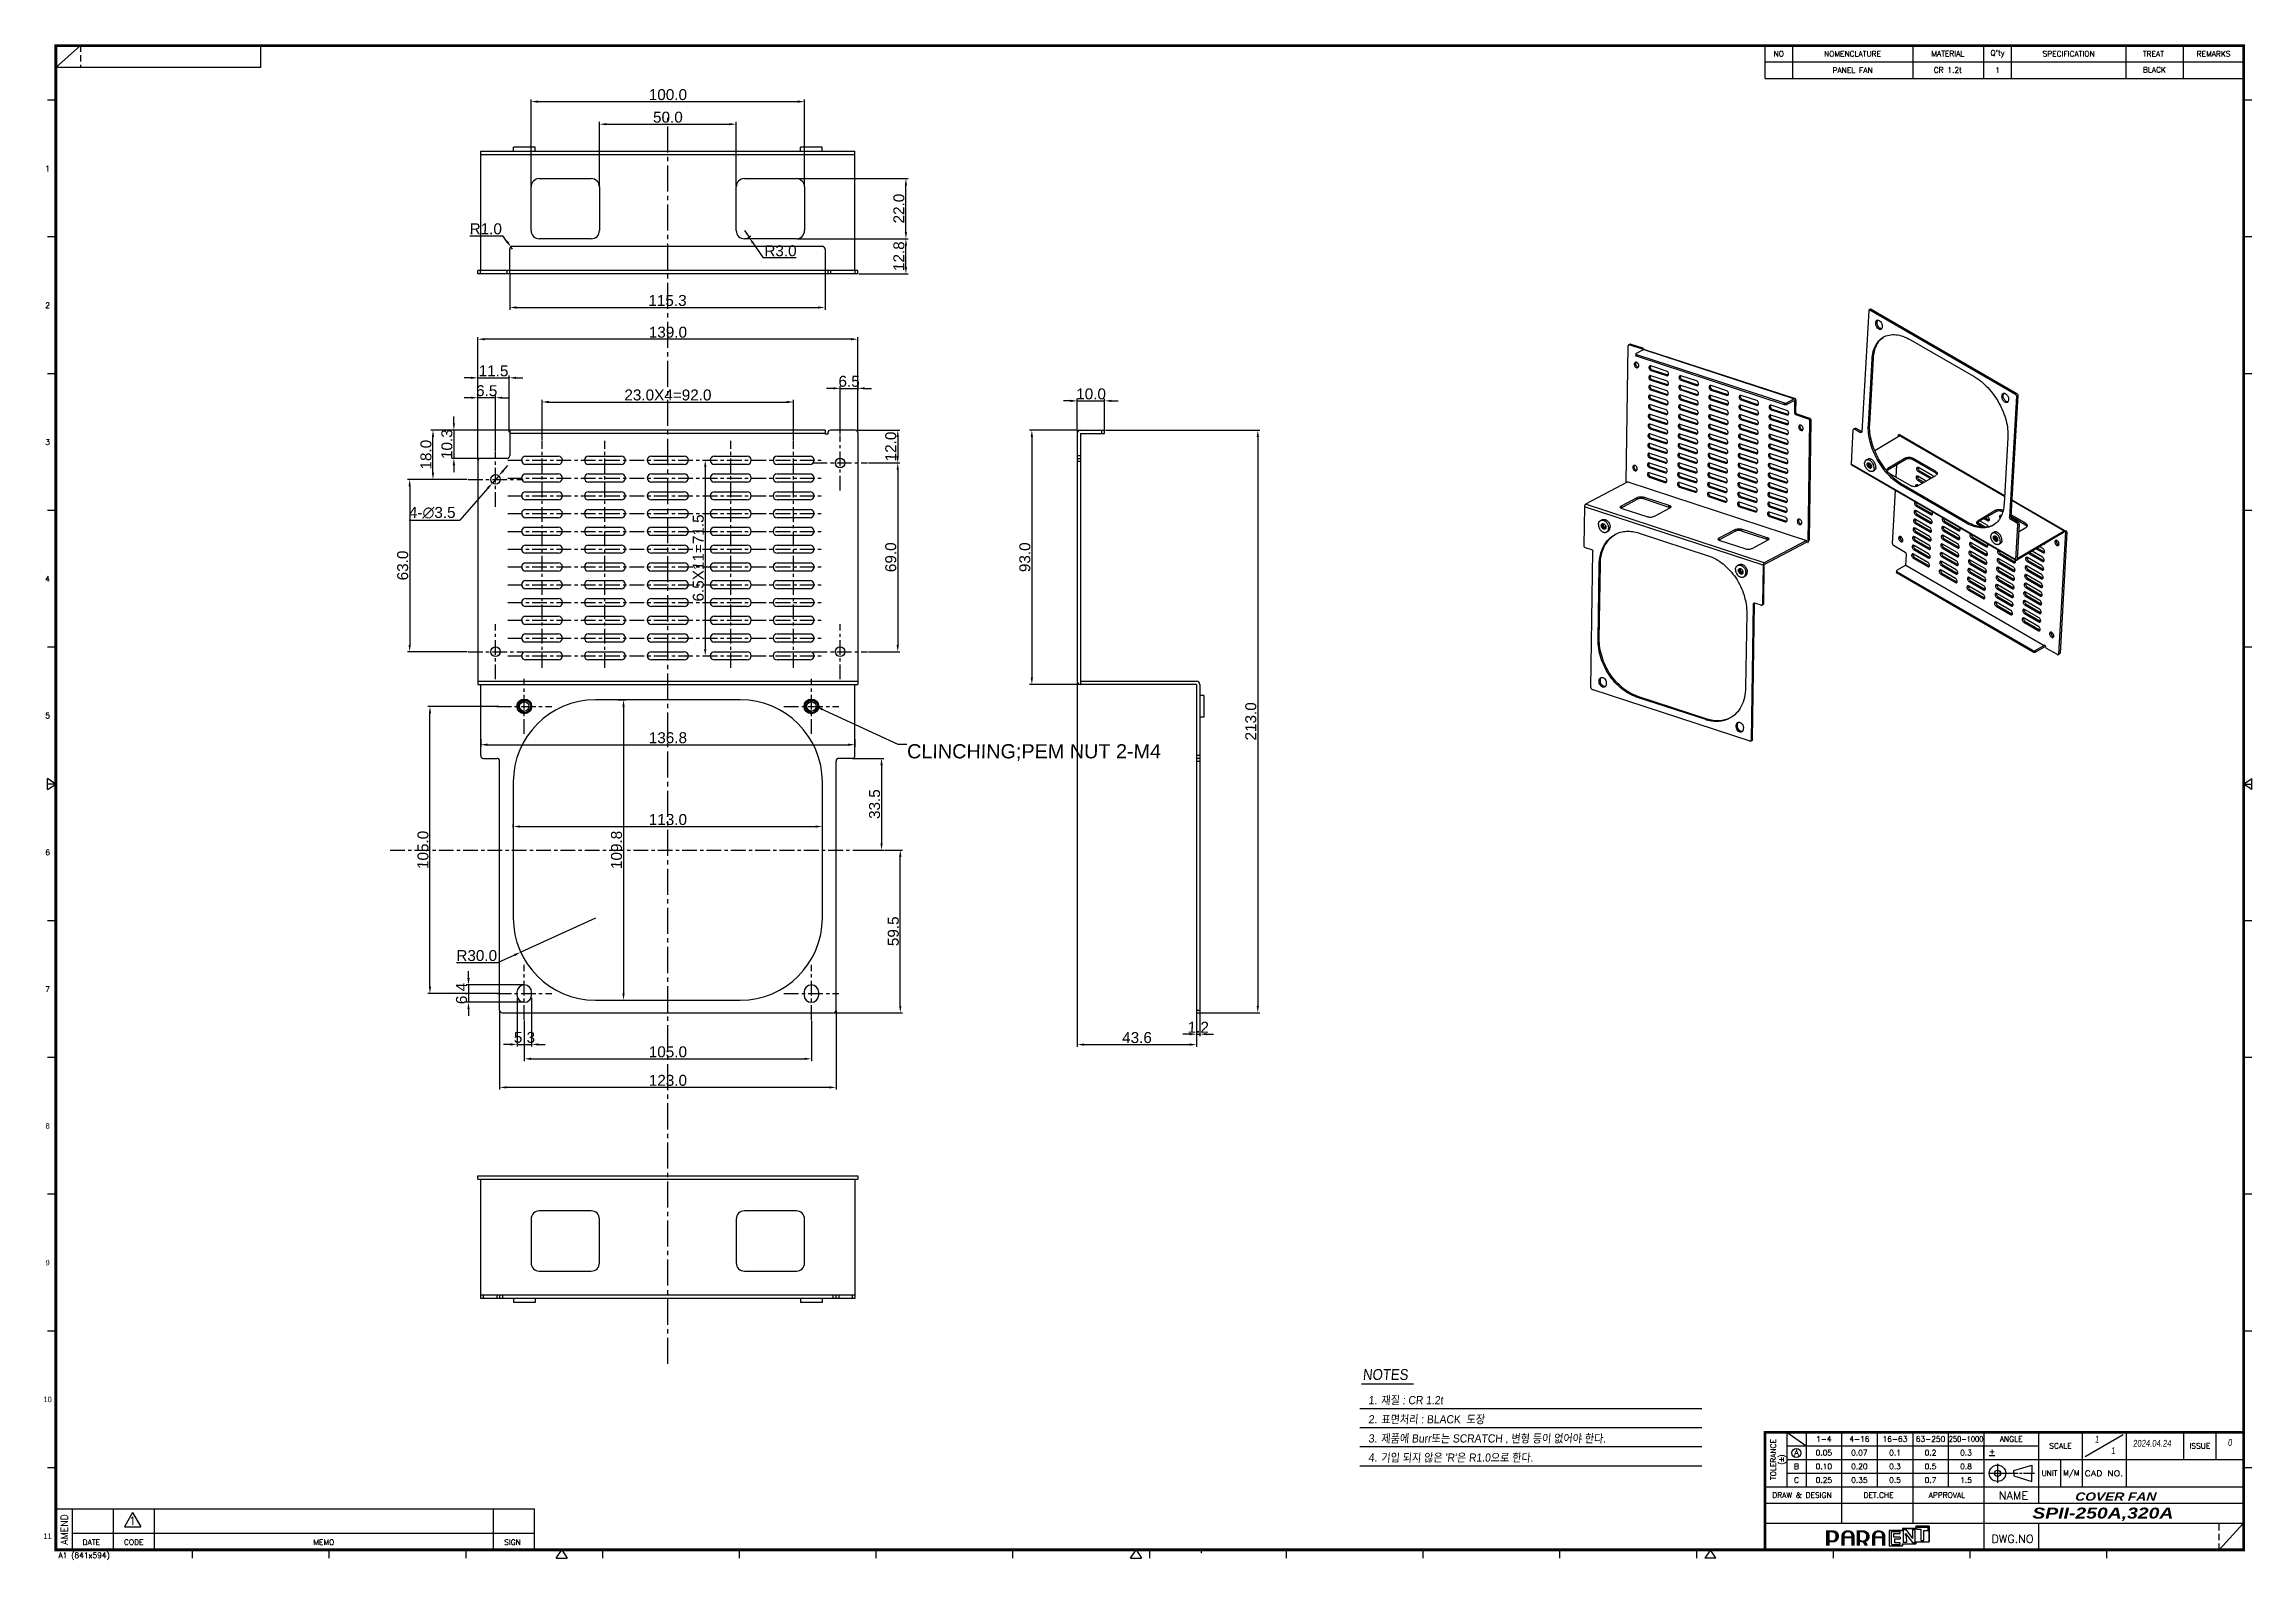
# Model space of a CAD drawing. Extents: x -425 to 6552, y -3049 to 3105.
# Drawn here: x 4012 to 4819, y -2564 to -2010 of the extents above; entities that cross this region are included whole.
import ezdxf
from ezdxf.enums import TextEntityAlignment as Align

# ---------------------------------------------------------------- set-up
doc = ezdxf.new("R2010")
doc.units = 0
doc.header["$PDMODE"] = 3
doc.header["$PDSIZE"] = 1.5
for name, pattern in [('CENTER', [17.8, 10.75, -2.35, 2.35, -2.35]), ('CENTER2', [28.575, 19.05, -3.175, 3.175, -3.175]), ('HIDDEN', [3.525, 2.35, -1.175])]:
    doc.linetypes.add(name, pattern=pattern)
doc.layers.get('0').update_dxf_attribs({"linetype": 'CONTINUOUS'})
doc.layers.get('DEFPOINTS').update_dxf_attribs({"linetype": 'CONTINUOUS'})
for name, color, linetype in [('2', 2, 'CONTINUOUS'), ('3', 112, 'CENTER'), ('DIM', 1, 'CONTINUOUS')]:
    doc.layers.add(name, color=color, linetype=linetype)
doc.styles.add('A', font='GOTHIC.TTF')
doc.styles.add('HANGUL1', font='arial.ttf', dxfattribs={"width": 0.8, "oblique": 5, "height": 2.5})
doc.styles.add('N', font='arialbi.ttf', dxfattribs={"width": 0.8, "oblique": 5})
doc.styles.add('OMI-1', font='arial.ttf', dxfattribs={"oblique": 1})
doc.styles.add('SIM', font='simplex')
doc.styles.get("Standard").update_dxf_attribs({"font": 'gulim.ttc', "width": 0.8, "height": 2})
doc.dimstyles.new('1', dxfattribs={"dimtxt": 4, "dimasz": 2.5, "dimexe": 0.8, "dimexo": 0.3, "dimgap": 0.5, "dimtad": 1, "dimtoh": 1, "dimdec": 1, "dimzin": 0, "dimtxsty": 'OMI-1', "dimcen": 0, "dimclrd": 256, "dimclre": 256, "dimclrt": 256, "dimazin": 3, "dimtfac": 0.8, "dimtdec": 1, "dimtix": 1, "dimtmove": 0, "dimatfit": 3, "dimtolj": 1, "dimtzin": 0})

# ---------------------------------------------------------------- blocks, each defined once
blk = doc.blocks.new('*D8296')
at = {"layer": 'DEFPOINTS', "color": 0}
for p in [(4170.11, -2139.41), (4170.11, -2162.58), (4176.61, -2159.22)]:
    blk.add_point(p, dxfattribs=at)
at = {"layer": 'DIM'}
for p, q in [((4170.11, -2162.28), (4170.11, -2138.61)), ((4176.61, -2158.92), (4176.61, -2138.61)), ((4167.61, -2139.41), (4165.11, -2139.41)), ((4176.61, -2139.41), (4170.11, -2139.41)), ((4179.11, -2139.41), (4181.61, -2139.41))]:
    blk.add_line(p, q, dxfattribs=at)
for points in [[(4167.61, -2139.83), (4167.61, -2139), (4170.11, -2139.41)], [(4179.11, -2139), (4179.11, -2139.83), (4176.61, -2139.41)]]:
    blk.add_solid(points, dxfattribs=at)
at = {"layer": 'DIM', "insert": (4173.36, -2136.87), "char_height": 4, "attachment_point": 5, "style": 'OMI-1'}
blk.add_mtext('\\A1;6.5', dxfattribs=at)
blk = doc.blocks.new('*D8297')
at = {"layer": 'DEFPOINTS', "color": 0}
for p in [(4181.61, -2132.14), (4170.11, -2146.49), (4181.61, -2152.28)]:
    blk.add_point(p, dxfattribs=at)
at = {"layer": 'DIM'}
for p, q in [((4167.61, -2132.14), (4165.11, -2132.14)), ((4170.11, -2146.19), (4170.11, -2131.34)), ((4170.11, -2132.14), (4181.61, -2132.14)), ((4181.61, -2151.98), (4181.61, -2131.34)), ((4184.11, -2132.14), (4186.61, -2132.14))]:
    blk.add_line(p, q, dxfattribs=at)
for points in [[(4167.61, -2132.56), (4167.61, -2131.73), (4170.11, -2132.14)], [(4184.11, -2131.73), (4184.11, -2132.56), (4181.61, -2132.14)]]:
    blk.add_solid(points, dxfattribs=at)
at = {"layer": 'DIM', "insert": (4175.86, -2129.6), "char_height": 4, "attachment_point": 5, "style": 'OMI-1'}
blk.add_mtext('\\A1;11.5', dxfattribs=at)
blk = doc.blocks.new('*D8298')
at = {"layer": 'DEFPOINTS', "color": 0}
for p in [(4182.61, -2151.28), (4161.38, -2161.58), (4171.11, -2161.58)]:
    blk.add_point(p, dxfattribs=at)
at = {"layer": 'DIM'}
for p, q in [((4161.38, -2148.78), (4161.38, -2146.28)), ((4182.31, -2151.28), (4160.58, -2151.28)), ((4161.38, -2151.28), (4161.38, -2161.58)), ((4170.81, -2161.58), (4160.58, -2161.58)), ((4161.38, -2164.08), (4161.38, -2166.58))]:
    blk.add_line(p, q, dxfattribs=at)
for points in [[(4160.97, -2148.78), (4161.8, -2148.78), (4161.38, -2151.28)], [(4161.8, -2164.08), (4160.97, -2164.08), (4161.38, -2161.58)]]:
    blk.add_solid(points, dxfattribs=at)
at = {"layer": 'DIM', "insert": (4158.84, -2156.43), "char_height": 4, "attachment_point": 5, "rotation": 90, "style": 'OMI-1'}
blk.add_mtext('\\A1;10.3', dxfattribs=at)
blk = doc.blocks.new('*D8299')
at = {"layer": 'DEFPOINTS', "color": 0}
for p in [(4153.73, -2151.28), (4164.64, -2151.28), (4166.55, -2169.28)]:
    blk.add_point(p, dxfattribs=at)
at = {"layer": 'DIM'}
for p, q in [((4164.34, -2151.28), (4152.93, -2151.28)), ((4153.73, -2166.78), (4153.73, -2153.78)), ((4166.25, -2169.28), (4152.93, -2169.28))]:
    blk.add_line(p, q, dxfattribs=at)
for points in [[(4154.15, -2153.78), (4153.31, -2153.78), (4153.73, -2151.28)], [(4153.31, -2166.78), (4154.15, -2166.78), (4153.73, -2169.28)]]:
    blk.add_solid(points, dxfattribs=at)
at = {"layer": 'DIM', "insert": (4151.19, -2160.28), "char_height": 4, "attachment_point": 5, "rotation": 90, "style": 'OMI-1'}
blk.add_mtext('\\A1;18.0', dxfattribs=at)
blk = doc.blocks.new('*D8300')
at = {"layer": 'DEFPOINTS', "color": 0}
for p in [(4170.11, -2118.02), (4170.11, -2139.41), (4309.11, -2152.28)]:
    blk.add_point(p, dxfattribs=at)
at = {"layer": 'DIM'}
for p, q in [((4170.11, -2139.11), (4170.11, -2117.22)), ((4306.61, -2118.02), (4172.61, -2118.02)), ((4309.11, -2151.98), (4309.11, -2117.22))]:
    blk.add_line(p, q, dxfattribs=at)
for points in [[(4172.61, -2117.6), (4172.61, -2118.44), (4170.11, -2118.02)], [(4306.61, -2118.44), (4306.61, -2117.6), (4309.11, -2118.02)]]:
    blk.add_solid(points, dxfattribs=at)
at = {"layer": 'DIM', "insert": (4239.61, -2115.48), "char_height": 4, "attachment_point": 5, "style": 'OMI-1'}
blk.add_mtext('\\A1;139.0', dxfattribs=at)
blk = doc.blocks.new('*D8301')
at = {"layer": 'DEFPOINTS', "color": 0}
for p in [(4175.45, -2170.6), (4177.77, -2167.97)]:
    blk.add_point(p, dxfattribs=at)
at = {"layer": 'DIM'}
for p, q in [((4177.77, -2167.97), (4175.45, -2170.6)), ((4179.42, -2166.09), (4181.07, -2164.22)), ((4173.8, -2172.48), (4163.55, -2184.13)), ((4144.97, -2184.13), (4163.55, -2184.13))]:
    blk.add_line(p, q, dxfattribs=at)
for points in [[(4174.12, -2172.75), (4173.49, -2172.2), (4175.45, -2170.6)], [(4179.1, -2165.82), (4179.73, -2166.37), (4177.77, -2167.97)]]:
    blk.add_solid(points, dxfattribs=at)
at = {"layer": 'DIM', "insert": (4153.44, -2181.48), "char_height": 4, "attachment_point": 5, "style": 'OMI-1'}
blk.add_mtext('\\A1;\\A1;4-∅3.5', dxfattribs=at)
blk = doc.blocks.new('*D8373')
at = {"layer": 'DEFPOINTS', "color": 0}
for p in [(4285.61, -2140.98), (4193.61, -2155.19), (4285.61, -2155.19)]:
    blk.add_point(p, dxfattribs=at)
at = {"layer": 'DIM'}
for p, q in [((4193.61, -2154.89), (4193.61, -2140.18)), ((4196.11, -2140.98), (4283.11, -2140.98)), ((4285.61, -2154.89), (4285.61, -2140.18))]:
    blk.add_line(p, q, dxfattribs=at)
for points in [[(4196.11, -2140.56), (4196.11, -2141.39), (4193.61, -2140.98)], [(4283.11, -2141.39), (4283.11, -2140.56), (4285.61, -2140.98)]]:
    blk.add_solid(points, dxfattribs=at)
at = {"layer": 'DIM', "insert": (4239.61, -2138.43), "char_height": 4, "attachment_point": 5, "style": 'OMI-1'}
blk.add_mtext('\\A1;\\A1;23.0X4=92.0', dxfattribs=at)
blk = doc.blocks.new('*D8374')
at = {"layer": 'DEFPOINTS', "color": 0}
for p in [(4253.09, -2162.28), (4253.09, -2233.78), (4253.3, -2233.78)]:
    blk.add_point(p, dxfattribs=at)
at = {"layer": 'DIM'}
for p, q in [((4253.39, -2162.28), (4254.1, -2162.28)), ((4253.3, -2164.78), (4253.3, -2231.28)), ((4253.39, -2233.78), (4254.1, -2233.78))]:
    blk.add_line(p, q, dxfattribs=at)
for points in [[(4253.71, -2164.78), (4252.88, -2164.78), (4253.3, -2162.28)], [(4252.88, -2231.28), (4253.71, -2231.28), (4253.3, -2233.78)]]:
    blk.add_solid(points, dxfattribs=at)
at = {"layer": 'DIM', "insert": (4250.76, -2198.03), "char_height": 4, "attachment_point": 5, "rotation": 90, "style": 'OMI-1'}
blk.add_mtext('\\A1;\\A1;6.5X11=71.5', dxfattribs=at)
blk = doc.blocks.new('*D8375')
at = {"layer": 'DEFPOINTS', "color": 0}
for p in [(4309.11, -2134.6), (4309.11, -2135.99), (4302.61, -2153.22)]:
    blk.add_point(p, dxfattribs=at)
at = {"layer": 'DIM'}
for p, q in [((4300.11, -2135.99), (4297.61, -2135.99)), ((4302.61, -2152.92), (4302.61, -2135.19)), ((4302.61, -2135.99), (4309.11, -2135.99)), ((4309.11, -2134.9), (4309.11, -2136.79)), ((4311.61, -2135.99), (4314.11, -2135.99))]:
    blk.add_line(p, q, dxfattribs=at)
for points in [[(4300.11, -2136.4), (4300.11, -2135.57), (4302.61, -2135.99)], [(4311.61, -2135.57), (4311.61, -2136.4), (4309.11, -2135.99)]]:
    blk.add_solid(points, dxfattribs=at)
at = {"layer": 'DIM', "insert": (4305.86, -2133.44), "char_height": 4, "attachment_point": 5, "style": 'OMI-1'}
blk.add_mtext('\\A1;6.5', dxfattribs=at)
blk = doc.blocks.new('*D8376')
at = {"layer": 'DEFPOINTS', "color": 0}
for p in [(4181.81, -2094.1), (4297.11, -2094.1), (4297.11, -2106.43)]:
    blk.add_point(p, dxfattribs=at)
at = {"layer": 'DIM'}
for p, q in [((4181.81, -2094.4), (4181.81, -2107.23)), ((4297.11, -2094.4), (4297.11, -2107.23)), ((4184.31, -2106.43), (4294.61, -2106.43))]:
    blk.add_line(p, q, dxfattribs=at)
for points in [[(4184.31, -2106.01), (4184.31, -2106.84), (4181.81, -2106.43)], [(4294.61, -2106.84), (4294.61, -2106.01), (4297.11, -2106.43)]]:
    blk.add_solid(points, dxfattribs=at)
at = {"layer": 'DIM', "insert": (4239.46, -2103.88), "char_height": 4, "attachment_point": 5, "style": 'OMI-1'}
blk.add_mtext('\\A1;115.3', dxfattribs=at)
blk = doc.blocks.new('*D8377')
at = {"layer": 'DEFPOINTS', "color": 0}
for p in [(4308.11, -2151.28), (4312.67, -2163.28), (4323.68, -2163.28)]:
    blk.add_point(p, dxfattribs=at)
at = {"layer": 'DIM'}
for p, q in [((4308.41, -2151.28), (4324.48, -2151.28)), ((4323.68, -2153.78), (4323.68, -2160.78)), ((4312.97, -2163.28), (4324.48, -2163.28))]:
    blk.add_line(p, q, dxfattribs=at)
for points in [[(4324.1, -2153.78), (4323.26, -2153.78), (4323.68, -2151.28)], [(4323.26, -2160.78), (4324.1, -2160.78), (4323.68, -2163.28)]]:
    blk.add_solid(points, dxfattribs=at)
at = {"layer": 'DIM', "insert": (4321.14, -2157.28), "char_height": 4, "attachment_point": 5, "rotation": 90, "style": 'OMI-1'}
blk.add_mtext('\\A1;12.0', dxfattribs=at)
blk = doc.blocks.new('*D8378')
at = {"layer": 'DEFPOINTS', "color": 0}
for p in [(4312.67, -2163.28), (4312.67, -2232.28), (4323.68, -2232.28)]:
    blk.add_point(p, dxfattribs=at)
at = {"layer": 'DIM'}
for p, q in [((4312.97, -2163.28), (4324.48, -2163.28)), ((4323.68, -2165.78), (4323.68, -2229.78)), ((4312.97, -2232.28), (4324.48, -2232.28))]:
    blk.add_line(p, q, dxfattribs=at)
for points in [[(4324.1, -2165.78), (4323.26, -2165.78), (4323.68, -2163.28)], [(4323.26, -2229.78), (4324.1, -2229.78), (4323.68, -2232.28)]]:
    blk.add_solid(points, dxfattribs=at)
at = {"layer": 'DIM', "insert": (4321.14, -2197.78), "char_height": 4, "attachment_point": 5, "rotation": 90, "style": 'OMI-1'}
blk.add_mtext('\\A1;69.0', dxfattribs=at)
blk = doc.blocks.new('*D8379')
at = {"layer": 'DEFPOINTS', "color": 0}
for p in [(4389.34, -2151.28), (4372.72, -2244.28), (4390.54, -2244.28)]:
    blk.add_point(p, dxfattribs=at)
at = {"layer": 'DIM'}
for p, q in [((4389.04, -2151.28), (4371.92, -2151.28)), ((4372.72, -2153.78), (4372.72, -2241.78)), ((4390.24, -2244.28), (4371.92, -2244.28))]:
    blk.add_line(p, q, dxfattribs=at)
for points in [[(4373.14, -2153.78), (4372.3, -2153.78), (4372.72, -2151.28)], [(4372.3, -2241.78), (4373.14, -2241.78), (4372.72, -2244.28)]]:
    blk.add_solid(points, dxfattribs=at)
at = {"layer": 'DIM', "insert": (4370.18, -2197.78), "char_height": 4, "attachment_point": 5, "rotation": 90, "style": 'OMI-1'}
blk.add_mtext('\\A1;93.0', dxfattribs=at)
blk = doc.blocks.new('*D8380')
at = {"layer": 'DEFPOINTS', "color": 0}
for p in [(4399.34, -2151.28), (4434.14, -2364.28), (4455.34, -2364.28)]:
    blk.add_point(p, dxfattribs=at)
at = {"layer": 'DIM'}
for p, q in [((4399.64, -2151.28), (4456.14, -2151.28)), ((4455.34, -2153.78), (4455.34, -2361.78)), ((4434.44, -2364.28), (4456.14, -2364.28))]:
    blk.add_line(p, q, dxfattribs=at)
for points in [[(4455.75, -2153.78), (4454.92, -2153.78), (4455.34, -2151.28)], [(4454.92, -2361.78), (4455.75, -2361.78), (4455.34, -2364.28)]]:
    blk.add_solid(points, dxfattribs=at)
at = {"layer": 'DIM', "insert": (4452.79, -2257.78), "char_height": 4, "attachment_point": 5, "rotation": 90, "style": 'OMI-1'}
blk.add_mtext('\\A1;213.0', dxfattribs=at)
blk = doc.blocks.new('*D8381')
at = {"layer": 'DEFPOINTS', "color": 0}
for p in [(4318.78, -2304.78), (4324.61, -2304.78), (4300.11, -2364.28)]:
    blk.add_point(p, dxfattribs=at)
at = {"layer": 'DIM'}
for p, q in [((4319.08, -2304.78), (4325.41, -2304.78)), ((4324.61, -2361.78), (4324.61, -2307.28)), ((4300.41, -2364.28), (4325.41, -2364.28))]:
    blk.add_line(p, q, dxfattribs=at)
for points in [[(4325.03, -2307.28), (4324.2, -2307.28), (4324.61, -2304.78)], [(4324.2, -2361.78), (4325.03, -2361.78), (4324.61, -2364.28)]]:
    blk.add_solid(points, dxfattribs=at)
at = {"layer": 'DIM', "insert": (4322.07, -2334.53), "char_height": 4, "attachment_point": 5, "rotation": 90, "style": 'OMI-1'}
blk.add_mtext('\\A1;59.5', dxfattribs=at)
blk = doc.blocks.new('*D8382')
at = {"layer": 'DEFPOINTS', "color": 0}
for p in [(4221.05, -2249.88), (4221.05, -2359.68), (4223.41, -2359.68)]:
    blk.add_point(p, dxfattribs=at)
at = {"layer": 'DIM'}
for p, q in [((4221.35, -2249.88), (4224.21, -2249.88)), ((4223.41, -2252.38), (4223.41, -2357.18)), ((4221.35, -2359.68), (4224.21, -2359.68))]:
    blk.add_line(p, q, dxfattribs=at)
for points in [[(4223.82, -2252.38), (4222.99, -2252.38), (4223.41, -2249.88)], [(4222.99, -2357.18), (4223.82, -2357.18), (4223.41, -2359.68)]]:
    blk.add_solid(points, dxfattribs=at)
at = {"layer": 'DIM', "insert": (4220.86, -2304.78), "char_height": 4, "attachment_point": 5, "rotation": 90, "style": 'OMI-1'}
blk.add_mtext('\\A1;109.8', dxfattribs=at)
blk = doc.blocks.new('*D8383')
at = {"layer": 'DEFPOINTS', "color": 0}
for p in [(4183.11, -2296.68), (4296.11, -2296.2), (4296.11, -2296.68)]:
    blk.add_point(p, dxfattribs=at)
at = {"layer": 'DIM'}
for p, q in [((4183.11, -2296.38), (4183.11, -2295.4)), ((4185.61, -2296.2), (4293.61, -2296.2)), ((4296.11, -2296.38), (4296.11, -2295.4))]:
    blk.add_line(p, q, dxfattribs=at)
for points in [[(4185.61, -2295.79), (4185.61, -2296.62), (4183.11, -2296.2)], [(4293.61, -2296.62), (4293.61, -2295.79), (4296.11, -2296.2)]]:
    blk.add_solid(points, dxfattribs=at)
at = {"layer": 'DIM', "insert": (4239.61, -2293.66), "char_height": 4, "attachment_point": 5, "style": 'OMI-1'}
blk.add_mtext('\\A1;113.0', dxfattribs=at)
blk = doc.blocks.new('*D8384')
at = {"layer": 'DEFPOINTS', "color": 0}
for p in [(4152.64, -2252.28), (4178.11, -2252.28), (4178.11, -2357.28)]:
    blk.add_point(p, dxfattribs=at)
at = {"layer": 'DIM'}
for p, q in [((4177.81, -2252.28), (4151.84, -2252.28)), ((4152.64, -2354.78), (4152.64, -2254.78)), ((4177.81, -2357.28), (4151.84, -2357.28))]:
    blk.add_line(p, q, dxfattribs=at)
for points in [[(4153.05, -2254.78), (4152.22, -2254.78), (4152.64, -2252.28)], [(4152.22, -2354.78), (4153.05, -2354.78), (4152.64, -2357.28)]]:
    blk.add_solid(points, dxfattribs=at)
at = {"layer": 'DIM', "insert": (4150.09, -2304.78), "char_height": 4, "attachment_point": 5, "rotation": 90, "style": 'OMI-1'}
blk.add_mtext('\\A1;105.0', dxfattribs=at)
blk = doc.blocks.new('*D8385')
at = {"layer": 'DEFPOINTS', "color": 0}
for p in [(4187.11, -2366.85), (4292.11, -2366.85), (4292.11, -2381.13)]:
    blk.add_point(p, dxfattribs=at)
at = {"layer": 'DIM'}
for p, q in [((4187.11, -2367.15), (4187.11, -2381.93)), ((4292.11, -2367.15), (4292.11, -2381.93)), ((4189.61, -2381.13), (4289.61, -2381.13))]:
    blk.add_line(p, q, dxfattribs=at)
for points in [[(4189.61, -2380.71), (4189.61, -2381.54), (4187.11, -2381.13)], [(4289.61, -2381.54), (4289.61, -2380.71), (4292.11, -2381.13)]]:
    blk.add_solid(points, dxfattribs=at)
at = {"layer": 'DIM', "insert": (4239.61, -2378.59), "char_height": 4, "attachment_point": 5, "style": 'OMI-1'}
blk.add_mtext('\\A1;105.0', dxfattribs=at)
blk = doc.blocks.new('*D8386')
at = {"layer": 'DEFPOINTS', "color": 0}
for p in [(4307.01, -2271.28), (4311.27, -2304.78), (4317.76, -2304.78)]:
    blk.add_point(p, dxfattribs=at)
at = {"layer": 'DIM'}
for p, q in [((4307.31, -2271.28), (4318.56, -2271.28)), ((4317.76, -2273.78), (4317.76, -2302.28)), ((4311.57, -2304.78), (4318.56, -2304.78))]:
    blk.add_line(p, q, dxfattribs=at)
for points in [[(4318.18, -2273.78), (4317.35, -2273.78), (4317.76, -2271.28)], [(4317.35, -2302.28), (4318.18, -2302.28), (4317.76, -2304.78)]]:
    blk.add_solid(points, dxfattribs=at)
at = {"layer": 'DIM', "insert": (4315.22, -2288.03), "char_height": 4, "attachment_point": 5, "rotation": 90, "style": 'OMI-1'}
blk.add_mtext('\\A1;33.5', dxfattribs=at)
blk = doc.blocks.new('*D8387')
at = {"layer": 'DEFPOINTS', "color": 0}
for p in [(4178.11, -2363.28), (4301.11, -2363.28), (4178.11, -2391.57)]:
    blk.add_point(p, dxfattribs=at)
at = {"layer": 'DIM'}
for p, q in [((4178.11, -2363.58), (4178.11, -2392.37)), ((4301.11, -2363.58), (4301.11, -2392.37)), ((4298.61, -2391.57), (4180.61, -2391.57))]:
    blk.add_line(p, q, dxfattribs=at)
for points in [[(4180.61, -2391.15), (4180.61, -2391.98), (4178.11, -2391.57)], [(4298.61, -2391.98), (4298.61, -2391.15), (4301.11, -2391.57)]]:
    blk.add_solid(points, dxfattribs=at)
at = {"layer": 'DIM', "insert": (4239.61, -2389.02), "char_height": 4, "attachment_point": 5, "style": 'OMI-1'}
blk.add_mtext('\\A1;123.0', dxfattribs=at)
blk = doc.blocks.new('*D8388')
at = {"layer": 'DEFPOINTS', "color": 0}
for p in [(4171.21, -2263.93), (4308.01, -2263.93), (4308.01, -2266.29)]:
    blk.add_point(p, dxfattribs=at)
at = {"layer": 'DIM'}
for p, q in [((4171.21, -2264.23), (4171.21, -2267.09)), ((4173.71, -2266.29), (4305.51, -2266.29)), ((4308.01, -2264.23), (4308.01, -2267.09))]:
    blk.add_line(p, q, dxfattribs=at)
for points in [[(4173.71, -2265.87), (4173.71, -2266.71), (4171.21, -2266.29)], [(4305.51, -2266.71), (4305.51, -2265.87), (4308.01, -2266.29)]]:
    blk.add_solid(points, dxfattribs=at)
at = {"layer": 'DIM', "insert": (4239.61, -2263.75), "char_height": 4, "attachment_point": 5, "style": 'OMI-1'}
blk.add_mtext('\\A1;136.8', dxfattribs=at)
blk = doc.blocks.new('*D8389')
at = {"layer": 'DEFPOINTS', "color": 0}
for p in [(4153.73, -2169.28), (4145.22, -2232.28), (4166.55, -2232.28)]:
    blk.add_point(p, dxfattribs=at)
at = {"layer": 'DIM'}
for p, q in [((4153.43, -2169.28), (4144.42, -2169.28)), ((4145.22, -2171.78), (4145.22, -2229.78)), ((4166.25, -2232.28), (4144.42, -2232.28))]:
    blk.add_line(p, q, dxfattribs=at)
for points in [[(4145.63, -2171.78), (4144.8, -2171.78), (4145.22, -2169.28)], [(4144.8, -2229.78), (4145.63, -2229.78), (4145.22, -2232.28)]]:
    blk.add_solid(points, dxfattribs=at)
at = {"layer": 'DIM', "insert": (4142.67, -2200.78), "char_height": 4, "attachment_point": 5, "rotation": 90, "style": 'OMI-1'}
blk.add_mtext('\\A1;63.0', dxfattribs=at)
blk = doc.blocks.new('*D8390')
at = {"layer": 'DEFPOINTS', "color": 0}
for p in [(4399.34, -2140.58), (4389.34, -2151.28), (4399.34, -2151.28)]:
    blk.add_point(p, dxfattribs=at)
at = {"layer": 'DIM'}
for p, q in [((4386.84, -2140.58), (4384.34, -2140.58)), ((4389.34, -2150.98), (4389.34, -2139.78)), ((4389.34, -2140.58), (4399.34, -2140.58)), ((4399.34, -2150.98), (4399.34, -2139.78)), ((4401.84, -2140.58), (4404.34, -2140.58))]:
    blk.add_line(p, q, dxfattribs=at)
for points in [[(4386.84, -2141), (4386.84, -2140.16), (4389.34, -2140.58)], [(4401.84, -2140.16), (4401.84, -2141), (4399.34, -2140.58)]]:
    blk.add_solid(points, dxfattribs=at)
at = {"layer": 'DIM', "insert": (4394.34, -2138.04), "char_height": 4, "attachment_point": 5, "style": 'OMI-1'}
blk.add_mtext('\\A1;10.0', dxfattribs=at)
blk = doc.blocks.new('*D8391')
at = {"layer": 'DEFPOINTS', "color": 0}
for p in [(4389.34, -2243.08), (4432.94, -2364.28), (4432.94, -2375.93)]:
    blk.add_point(p, dxfattribs=at)
at = {"layer": 'DIM'}
for p, q in [((4389.34, -2243.38), (4389.34, -2376.73)), ((4432.94, -2364.58), (4432.94, -2376.73)), ((4391.84, -2375.93), (4430.44, -2375.93))]:
    blk.add_line(p, q, dxfattribs=at)
for points in [[(4391.84, -2375.51), (4391.84, -2376.34), (4389.34, -2375.93)], [(4430.44, -2376.34), (4430.44, -2375.51), (4432.94, -2375.93)]]:
    blk.add_solid(points, dxfattribs=at)
at = {"layer": 'DIM', "insert": (4411.14, -2373.38), "char_height": 4, "attachment_point": 5, "style": 'OMI-1'}
blk.add_mtext('\\A1;43.6', dxfattribs=at)
blk = doc.blocks.new('*D8392')
at = {"layer": 'DEFPOINTS', "color": 0}
for p in [(4434.14, -2364.28), (4432.94, -2367.23), (4434.14, -2372.1)]:
    blk.add_point(p, dxfattribs=at)
at = {"layer": 'DIM'}
for p, q in [((4434.14, -2364.58), (4434.14, -2372.9)), ((4430.44, -2372.1), (4427.94, -2372.1)), ((4432.94, -2367.53), (4432.94, -2372.9)), ((4432.94, -2372.1), (4434.14, -2372.1)), ((4436.64, -2372.1), (4439.14, -2372.1))]:
    blk.add_line(p, q, dxfattribs=at)
for points in [[(4430.44, -2372.51), (4430.44, -2371.68), (4432.94, -2372.1)], [(4436.64, -2371.68), (4436.64, -2372.51), (4434.14, -2372.1)]]:
    blk.add_solid(points, dxfattribs=at)
at = {"layer": 'DIM', "insert": (4433.54, -2369.59), "char_height": 4, "attachment_point": 5, "style": 'OMI-1'}
blk.add_mtext('\\A1;1.2', dxfattribs=at)
blk = doc.blocks.new('*D8393')
at = {"layer": 'DEFPOINTS', "color": 0}
for p in [(4213.11, -2329.68), (4185.82, -2342.15)]:
    blk.add_point(p, dxfattribs=at)
at = {"layer": 'DIM'}
for p, q in [((4213.11, -2329.68), (4185.82, -2342.15)), ((4162.34, -2345.93), (4177.56, -2345.93)), ((4183.55, -2343.19), (4177.56, -2345.93))]:
    blk.add_line(p, q, dxfattribs=at)
blk.add_solid([(4183.72, -2343.57), (4183.38, -2342.81), (4185.82, -2342.15)], dxfattribs=at)
at = {"layer": 'DIM', "insert": (4169.7, -2343.39), "char_height": 4, "attachment_point": 5, "style": 'OMI-1'}
blk.add_mtext('\\A1;R30.0', dxfattribs=at)
blk = doc.blocks.new('*D8394')
at = {"layer": 'DEFPOINTS', "color": 0}
for p in [(4187.11, -2354.09), (4166.73, -2360.47), (4187.11, -2360.47)]:
    blk.add_point(p, dxfattribs=at)
at = {"layer": 'DIM'}
for p, q in [((4166.73, -2351.59), (4166.73, -2349.09)), ((4186.81, -2354.09), (4165.93, -2354.09)), ((4166.73, -2354.09), (4166.73, -2360.47)), ((4186.81, -2360.47), (4165.93, -2360.47)), ((4166.73, -2362.97), (4166.73, -2365.47))]:
    blk.add_line(p, q, dxfattribs=at)
for points in [[(4166.31, -2351.59), (4167.14, -2351.59), (4166.73, -2354.09)], [(4167.14, -2362.97), (4166.31, -2362.97), (4166.73, -2360.47)]]:
    blk.add_solid(points, dxfattribs=at)
at = {"layer": 'DIM', "insert": (4164.18, -2357.28), "char_height": 4, "attachment_point": 5, "rotation": 90, "style": 'OMI-1'}
blk.add_mtext('\\A1;6.4', dxfattribs=at)
blk = doc.blocks.new('*D8395')
at = {"layer": 'DEFPOINTS', "color": 0}
for p in [(4184.52, -2358.52), (4189.8, -2358.52), (4189.8, -2375.87)]:
    blk.add_point(p, dxfattribs=at)
at = {"layer": 'DIM'}
for p, q in [((4184.52, -2358.82), (4184.52, -2376.67)), ((4189.8, -2358.82), (4189.8, -2376.67)), ((4182.02, -2375.87), (4179.52, -2375.87)), ((4184.52, -2375.87), (4189.8, -2375.87)), ((4192.3, -2375.87), (4194.8, -2375.87))]:
    blk.add_line(p, q, dxfattribs=at)
for points in [[(4182.02, -2376.29), (4182.02, -2375.45), (4184.52, -2375.87)], [(4192.3, -2375.45), (4192.3, -2376.29), (4189.8, -2375.87)]]:
    blk.add_solid(points, dxfattribs=at)
at = {"layer": 'DIM', "insert": (4187.16, -2373.32), "char_height": 4, "attachment_point": 5, "style": 'OMI-1'}
blk.add_mtext('\\A1;5.3', dxfattribs=at)
blk = doc.blocks.new('*D8396')
at = {"layer": 'DEFPOINTS', "color": 0}
for p in [(4264.61, -2039.4), (4214.61, -2062.3), (4264.61, -2062.3)]:
    blk.add_point(p, dxfattribs=at)
at = {"layer": 'DIM'}
for p, q in [((4214.61, -2062), (4214.61, -2038.6)), ((4217.11, -2039.4), (4262.11, -2039.4)), ((4264.61, -2062), (4264.61, -2038.6))]:
    blk.add_line(p, q, dxfattribs=at)
for points in [[(4217.11, -2038.99), (4217.11, -2039.82), (4214.61, -2039.4)], [(4262.11, -2039.82), (4262.11, -2038.99), (4264.61, -2039.4)]]:
    blk.add_solid(points, dxfattribs=at)
at = {"layer": 'DIM', "insert": (4239.61, -2036.86), "char_height": 4, "attachment_point": 5, "style": 'OMI-1'}
blk.add_mtext('\\A1;50.0', dxfattribs=at)
blk = doc.blocks.new('*D8397')
at = {"layer": 'DEFPOINTS', "color": 0}
for p in [(4289.61, -2031.15), (4189.61, -2062.3), (4289.61, -2062.3)]:
    blk.add_point(p, dxfattribs=at)
at = {"layer": 'DIM'}
for p, q in [((4189.61, -2062), (4189.61, -2030.35)), ((4192.11, -2031.15), (4287.11, -2031.15)), ((4289.61, -2062), (4289.61, -2030.35))]:
    blk.add_line(p, q, dxfattribs=at)
for points in [[(4192.11, -2030.73), (4192.11, -2031.57), (4189.61, -2031.15)], [(4287.11, -2031.57), (4287.11, -2030.73), (4289.61, -2031.15)]]:
    blk.add_solid(points, dxfattribs=at)
at = {"layer": 'DIM', "insert": (4239.61, -2028.61), "char_height": 4, "attachment_point": 5, "style": 'OMI-1'}
blk.add_mtext('\\A1;100.0', dxfattribs=at)
blk = doc.blocks.new('*D8398')
at = {"layer": 'DEFPOINTS', "color": 0}
for p in [(4286.61, -2081.3), (4326.67, -2081.3), (4309.11, -2094.1)]:
    blk.add_point(p, dxfattribs=at)
at = {"layer": 'DIM'}
for p, q in [((4286.91, -2081.3), (4327.47, -2081.3)), ((4326.67, -2091.6), (4326.67, -2083.8)), ((4309.41, -2094.1), (4327.47, -2094.1))]:
    blk.add_line(p, q, dxfattribs=at)
for points in [[(4327.08, -2083.8), (4326.25, -2083.8), (4326.67, -2081.3)], [(4326.25, -2091.6), (4327.08, -2091.6), (4326.67, -2094.1)]]:
    blk.add_solid(points, dxfattribs=at)
at = {"layer": 'DIM', "insert": (4324.12, -2087.7), "char_height": 4, "attachment_point": 5, "rotation": 90, "style": 'OMI-1'}
blk.add_mtext('\\A1;12.8', dxfattribs=at)
blk = doc.blocks.new('*D8399')
at = {"layer": 'DEFPOINTS', "color": 0}
for p in [(4286.61, -2059.3), (4326.67, -2059.3), (4286.61, -2081.3)]:
    blk.add_point(p, dxfattribs=at)
at = {"layer": 'DIM'}
for p, q in [((4286.91, -2059.3), (4327.47, -2059.3)), ((4326.67, -2078.8), (4326.67, -2061.8)), ((4286.91, -2081.3), (4327.47, -2081.3))]:
    blk.add_line(p, q, dxfattribs=at)
for points in [[(4327.08, -2061.8), (4326.25, -2061.8), (4326.67, -2059.3)], [(4326.25, -2078.8), (4327.08, -2078.8), (4326.67, -2081.3)]]:
    blk.add_solid(points, dxfattribs=at)
at = {"layer": 'DIM', "insert": (4324.12, -2070.3), "char_height": 4, "attachment_point": 5, "rotation": 90, "style": 'OMI-1'}
blk.add_mtext('\\A1;22.0', dxfattribs=at)
blk = doc.blocks.new('*D8400')
at = {"layer": 'DEFPOINTS', "color": 0}
for p in [(4267.61, -2078.3), (4269.31, -2080.77)]:
    blk.add_point(p, dxfattribs=at)
at = {"layer": 'DIM'}
for p, q in [((4267.61, -2078.3), (4269.31, -2080.77)), ((4270.73, -2082.83), (4274.47, -2088.25)), ((4286.57, -2088.25), (4274.47, -2088.25))]:
    blk.add_line(p, q, dxfattribs=at)
blk.add_arc((4267.61, -2078.3), 3, 275.73197, 319.88889, dxfattribs=at)
blk.add_solid([(4271.07, -2082.59), (4270.39, -2083.06), (4269.31, -2080.77)], dxfattribs=at)
at = {"layer": 'DIM', "insert": (4280.77, -2085.71), "char_height": 4, "attachment_point": 5, "style": 'OMI-1'}
blk.add_mtext('\\A1;R3.0', dxfattribs=at)
blk = doc.blocks.new('*D8401')
at = {"layer": 'DEFPOINTS', "color": 0}
for p in [(4182.23, -2084.28), (4182.81, -2085.1)]:
    blk.add_point(p, dxfattribs=at)
at = {"layer": 'DIM'}
for p, q in [((4167.21, -2080.22), (4179.31, -2080.22)), ((4180.77, -2082.25), (4179.31, -2080.22)), ((4182.81, -2085.1), (4182.23, -2084.28))]:
    blk.add_line(p, q, dxfattribs=at)
blk.add_solid([(4180.43, -2082.49), (4181.11, -2082.01), (4182.23, -2084.28)], dxfattribs=at)
at = {"layer": 'DIM', "insert": (4173.01, -2077.68), "char_height": 4, "attachment_point": 5, "style": 'OMI-1'}
blk.add_mtext('\\A1;R1.0', dxfattribs=at)

msp = doc.modelspace()

# ---------------------------------------------------------------- hatches: boundary and pattern name
h = msp.add_hatch(color=256)
edge = h.paths.add_edge_path()
edge.add_spline(control_points=[(4666.25, -2556.83), (4666.04, -2557.07), (4665.72, -2557.23), (4665.24, -2557.23), (4665.13, -2557.23), (4664.96, -2557.22), (4664.76, -2557.17), (4664.55, -2557.13), (4664.44, -2557.02), (4664.39, -2556.97), (4664.39, -2556.89), (4664.39, -2554.44), (4664.39, -2554.29), (4664.52, -2554.29), (4665.3, -2554.29), (4665.3, -2554.29), (4665.74, -2554.29), (4666.03, -2554.42), (4666.24, -2554.66), (4666.47, -2554.91), (4666.53, -2555.33), (4666.53, -2555.7), (4666.53, -2556.08), (4666.46, -2556.59), (4666.25, -2556.83)], knot_values=[0, 0, 0, 0, 1, 1, 1, 2, 2, 2, 3, 3, 3, 4, 4, 4, 5, 5, 5, 6, 6, 6, 7, 7, 7, 8, 8, 8, 8], degree=3, periodic=0)
edge = h.paths.add_edge_path(flags=16)
edge.add_spline(control_points=[(4665.34, -2553.53), (4665.34, -2553.53), (4663.26, -2553.53), (4663.26, -2553.53), (4663.26, -2553.53), (4663.06, -2553.53), (4663.06, -2553.53), (4663.06, -2553.53), (4663.06, -2559.18), (4663.06, -2559.18), (4663.06, -2559.18), (4664.39, -2559.18), (4664.39, -2559.18), (4664.39, -2559.18), (4664.39, -2558), (4664.39, -2557.82), (4664.52, -2557.86), (4664.69, -2557.95), (4665.29, -2557.97), (4665.93, -2557.99), (4666.86, -2557.78), (4667.26, -2557.29), (4667.66, -2556.8), (4667.86, -2556.27), (4667.86, -2555.71), (4667.86, -2555.05), (4667.63, -2554.49), (4667.19, -2554.04), (4666.74, -2553.6), (4666.12, -2553.53), (4665.34, -2553.53)], knot_values=[0, 0, 0, 0, 1, 1, 1, 2, 2, 2, 3, 3, 3, 4, 4, 4, 5, 5, 5, 6, 6, 6, 7, 7, 7, 8, 8, 8, 9, 9, 9, 10, 10, 10, 10], degree=3, periodic=0)
h = msp.add_hatch(color=256)
edge = h.paths.add_edge_path()
edge.add_spline(control_points=[(4672.33, -2555.67), (4672.19, -2555.67), (4669.93, -2555.67), (4669.92, -2555.67), (4669.92, -2555.67), (4669.92, -2555.65), (4669.92, -2555.65), (4669.92, -2555.34), (4670.01, -2554.8), (4670.2, -2554.59), (4670.37, -2554.39), (4670.7, -2554.21), (4671.11, -2554.21), (4671.52, -2554.21), (4671.81, -2554.34), (4672.02, -2554.55), (4672.22, -2554.75), (4672.33, -2555.34), (4672.33, -2555.65), (4672.33, -2555.65), (4672.33, -2555.67), (4672.33, -2555.67)], knot_values=[0, 0, 0, 0, 1, 1, 1, 2, 2, 2, 3, 3, 3, 4, 4, 4, 5, 5, 5, 6, 6, 6, 7, 7, 7, 7], degree=3, periodic=0)
edge = h.paths.add_edge_path(flags=16)
edge.add_spline(control_points=[(4671.11, -2553.53), (4670.21, -2553.53), (4669.64, -2553.76), (4669.26, -2554.22), (4668.88, -2554.66), (4668.69, -2555.04), (4668.69, -2555.57), (4668.69, -2555.57), (4668.69, -2559.18), (4668.69, -2559.18), (4668.69, -2559.18), (4669.92, -2559.18), (4669.92, -2559.18), (4669.92, -2559.18), (4669.92, -2557.49), (4669.92, -2556.39), (4669.93, -2556.39), (4672.19, -2556.39), (4672.33, -2556.39), (4672.33, -2556.54), (4672.33, -2559.18), (4672.33, -2559.18), (4672.33, -2559.18), (4673.57, -2559.18), (4673.57, -2559.18), (4673.57, -2559.18), (4673.57, -2555.57), (4673.57, -2555.57), (4673.57, -2555.04), (4673.38, -2554.66), (4673, -2554.22), (4672.62, -2553.76), (4672.01, -2553.53), (4671.11, -2553.53)], knot_values=[0, 0, 0, 0, 1, 1, 1, 2, 2, 2, 3, 3, 3, 4, 4, 4, 5, 5, 5, 6, 6, 6, 7, 7, 7, 8, 8, 8, 9, 9, 9, 10, 10, 10, 11, 11, 11, 11], degree=3, periodic=0)
h = msp.add_hatch(color=256)
edge = h.paths.add_edge_path()
edge.add_spline(control_points=[(4677.44, -2556.89), (4677.18, -2557.13), (4676.87, -2557.25), (4676.43, -2557.25), (4676.31, -2557.25), (4676.15, -2557.23), (4676, -2557.18), (4675.87, -2557.13), (4675.6, -2556.99), (4675.56, -2556.95), (4675.56, -2556.87), (4675.56, -2554.4), (4675.56, -2554.25), (4675.7, -2554.25), (4676.55, -2554.25), (4676.55, -2554.25), (4676.94, -2554.25), (4677.17, -2554.46), (4677.42, -2554.71), (4677.66, -2554.97), (4677.78, -2555.38), (4677.78, -2555.73), (4677.78, -2556.11), (4677.7, -2556.65), (4677.44, -2556.89)], knot_values=[0, 0, 0, 0, 1, 1, 1, 2, 2, 2, 3, 3, 3, 4, 4, 4, 5, 5, 5, 6, 6, 6, 7, 7, 7, 8, 8, 8, 8], degree=3, periodic=0)
edge = h.paths.add_edge_path(flags=16)
edge.add_spline(control_points=[(4676.59, -2553.53), (4676.59, -2553.53), (4674.51, -2553.53), (4674.51, -2553.53), (4674.51, -2553.53), (4674.31, -2553.53), (4674.31, -2553.53), (4674.31, -2553.53), (4674.31, -2559.18), (4674.31, -2559.18), (4674.31, -2559.18), (4675.56, -2559.18), (4675.56, -2559.18), (4675.56, -2559.18), (4675.56, -2557.96), (4675.56, -2557.77), (4675.7, -2557.82), (4675.83, -2557.85), (4675.95, -2557.87), (4675.96, -2557.87), (4676.34, -2557.92), (4676.44, -2557.94), (4676.65, -2558.08), (4676.81, -2558.36), (4676.94, -2558.55), (4677.07, -2558.75), (4677.22, -2559.18), (4677.22, -2559.18), (4677.22, -2559.18), (4678.41, -2559.18), (4678.41, -2559.18), (4678.41, -2559.18), (4678.25, -2558.52), (4678.09, -2558.26), (4677.99, -2558.1), (4677.84, -2557.95), (4677.67, -2557.79), (4678.03, -2557.63), (4678.38, -2557.41), (4678.62, -2557.12), (4678.95, -2556.73), (4679.07, -2556.27), (4679.07, -2555.74), (4679.07, -2555.03), (4678.88, -2554.61), (4678.42, -2554.18), (4677.96, -2553.75), (4677.35, -2553.53), (4676.59, -2553.53)], knot_values=[0, 0, 0, 0, 1, 1, 1, 2, 2, 2, 3, 3, 3, 4, 4, 4, 5, 5, 5, 6, 6, 6, 7, 7, 7, 8, 8, 8, 9, 9, 9, 10, 10, 10, 11, 11, 11, 12, 12, 12, 13, 13, 13, 14, 14, 14, 15, 15, 15, 16, 16, 16, 16], degree=3, periodic=0)
h = msp.add_hatch(color=256)
edge = h.paths.add_edge_path()
edge.add_spline(control_points=[(4683.58, -2555.67), (4683.44, -2555.67), (4681.18, -2555.67), (4681.17, -2555.67), (4681.17, -2555.67), (4681.17, -2555.65), (4681.17, -2555.65), (4681.17, -2555.34), (4681.26, -2554.8), (4681.45, -2554.59), (4681.62, -2554.39), (4681.95, -2554.21), (4682.36, -2554.21), (4682.77, -2554.21), (4683.06, -2554.34), (4683.27, -2554.55), (4683.47, -2554.75), (4683.58, -2555.34), (4683.58, -2555.65), (4683.58, -2555.65), (4683.58, -2555.67), (4683.58, -2555.67)], knot_values=[0, 0, 0, 0, 1, 1, 1, 2, 2, 2, 3, 3, 3, 4, 4, 4, 5, 5, 5, 6, 6, 6, 7, 7, 7, 7], degree=3, periodic=0)
edge = h.paths.add_edge_path(flags=16)
edge.add_spline(control_points=[(4682.36, -2553.53), (4681.46, -2553.53), (4680.89, -2553.76), (4680.51, -2554.22), (4680.13, -2554.66), (4679.94, -2555.04), (4679.94, -2555.57), (4679.94, -2555.57), (4679.94, -2559.18), (4679.94, -2559.18), (4679.94, -2559.18), (4681.17, -2559.18), (4681.17, -2559.18), (4681.17, -2559.18), (4681.17, -2557.49), (4681.17, -2556.39), (4681.18, -2556.39), (4683.44, -2556.39), (4683.58, -2556.39), (4683.58, -2556.54), (4683.58, -2559.18), (4683.58, -2559.18), (4683.58, -2559.18), (4684.82, -2559.18), (4684.82, -2559.18), (4684.82, -2559.18), (4684.82, -2555.57), (4684.82, -2555.57), (4684.82, -2555.04), (4684.63, -2554.66), (4684.25, -2554.22), (4683.87, -2553.76), (4683.26, -2553.53), (4682.36, -2553.53)], knot_values=[0, 0, 0, 0, 1, 1, 1, 2, 2, 2, 3, 3, 3, 4, 4, 4, 5, 5, 5, 6, 6, 6, 7, 7, 7, 8, 8, 8, 9, 9, 9, 10, 10, 10, 11, 11, 11, 11], degree=3, periodic=0)

# ---------------------------------------------------------------- linework, layer by layer
for p, q in [((4015.82, -2018.65), (4024.82, -2010.65)), ((4090.82, -2018.65), (4090.82, -2010.65)), ((4640.82, -2022.65), (4640.82, -2010.65)), ((4640.82, -2016.65), (4815.82, -2016.65)), ((4650.82, -2010.65), (4650.82, -2022.65)), ((4694.82, -2010.65), (4694.82, -2022.65)), ((4720.82, -2022.65), (4720.82, -2010.65)), ((4730.82, -2010.65), (4730.82, -2022.65)), ((4772.82, -2022.65), (4772.82, -2010.65)), ((4793.82, -2022.65), (4793.82, -2010.65)), ((4090.82, -2018.65), (4015.82, -2018.65)), ((4640.82, -2022.65), (4815.82, -2022.65)), ((4015.82, -2030.65), (4012.82, -2030.65)), ((4818.82, -2030.65), (4815.82, -2030.65)), ((4015.82, -2080.65), (4012.82, -2080.65)), ((4818.82, -2080.65), (4815.82, -2080.65)), ((4015.82, -2130.65), (4012.82, -2130.65)), ((4818.82, -2130.65), (4815.82, -2130.65)), ((4015.82, -2180.65), (4012.82, -2180.65)), ((4818.82, -2180.65), (4815.82, -2180.65)), ((4015.82, -2230.65), (4012.82, -2230.65)), ((4818.82, -2230.65), (4815.82, -2230.65)), ((4012.82, -2282.65), (4012.82, -2278.65)), ((4015.82, -2280.65), (4012.82, -2278.65)), ((4012.82, -2282.65), (4015.82, -2280.65)), ((4015.82, -2280.65), (4012.82, -2280.65)), ((4815.82, -2280.65), (4818.82, -2278.65)), ((4815.82, -2280.65), (4818.82, -2280.65)), ((4818.82, -2282.65), (4815.82, -2280.65)), ((4818.82, -2282.65), (4818.82, -2278.65)), ((4015.82, -2330.65), (4012.82, -2330.65)), ((4818.82, -2330.65), (4815.82, -2330.65)), ((4015.82, -2380.65), (4012.82, -2380.65)), ((4818.82, -2380.65), (4815.82, -2380.65)), ((4015.82, -2430.65), (4012.82, -2430.65)), ((4818.82, -2430.65), (4815.82, -2430.65)), ((4015.82, -2480.65), (4012.82, -2480.65)), ((4818.82, -2480.65), (4815.82, -2480.65)), ((4492.68, -2508.92), (4617.75, -2508.92)), ((4492.68, -2515.92), (4617.75, -2515.92)), ((4648.82, -2517.65), (4655.82, -2522.65)), ((4648.82, -2517.65), (4648.82, -2537.65)), ((4655.82, -2517.65), (4655.82, -2537.65)), ((4668.82, -2517.65), (4668.82, -2537.65)), ((4681.82, -2517.65), (4681.82, -2537.65)), ((4694.82, -2517.65), (4694.82, -2550.91)), ((4707.82, -2517.65), (4707.82, -2537.65)), ((4720.82, -2517.65), (4720.82, -2560.65)), ((4740.82, -2517.65), (4740.82, -2543.65)), ((4756.82, -2517.65), (4756.82, -2537.65)), ((4772.82, -2517.65), (4772.82, -2537.65)), ((4793.82, -2517.65), (4793.82, -2527.65)), ((4805.82, -2527.65), (4805.82, -2517.65)), ((4492.68, -2522.92), (4617.75, -2522.92)), ((4648.82, -2522.65), (4740.82, -2522.65)), ((4722.82, -2526.15), (4724.82, -2526.15)), ((4771.82, -2518.65), (4757.82, -2526.65)), ((4015.82, -2530.65), (4012.82, -2530.65)), ((4492.68, -2529.92), (4617.75, -2529.92)), ((4648.82, -2527.65), (4815.82, -2527.65)), ((4648.82, -2532.65), (4720.82, -2532.65)), ((4722.82, -2532.65), (4733.32, -2532.65)), ((4725.82, -2529.15), (4725.82, -2536.15)), ((4731.82, -2531.65), (4738.32, -2529.65)), ((4731.82, -2532.65), (4731.82, -2531.65)), ((4731.82, -2532.65), (4731.82, -2533.65)), ((4731.82, -2533.65), (4738.32, -2535.65)), ((4733.82, -2532.65), (4734.82, -2532.65)), ((4735.32, -2532.65), (4739.32, -2532.65)), ((4738.32, -2529.65), (4738.32, -2532.65)), ((4738.32, -2535.65), (4738.32, -2532.65)), ((4748.82, -2527.65), (4748.82, -2537.65)), ((4818.82, -2530.65), (4815.82, -2530.65)), ((4640.82, -2537.65), (4815.82, -2537.65)), ((4668.82, -2537.65), (4668.82, -2550.91)), ((4015.82, -2545.65), (4190.82, -2545.65)), ((4021.82, -2545.65), (4021.82, -2560.65)), ((4036.82, -2545.65), (4036.82, -2560.65)), ((4043.92, -2547.04), (4040.92, -2552.29)), ((4043.92, -2547.04), (4046.92, -2552.29)), ((4051.82, -2545.65), (4051.82, -2560.65)), ((4175.82, -2560.65), (4175.82, -2545.65)), ((4190.82, -2560.65), (4190.82, -2545.65)), ((4640.82, -2543.65), (4720.82, -2543.65)), ((4640.82, -2550.91), (4815.82, -2550.91)), ((4720.82, -2543.65), (4815.82, -2543.65)), ((4740.82, -2550.91), (4740.82, -2560.65)), ((4806.82, -2560.65), (4815.82, -2550.91)), ((4190.82, -2554.65), (4021.82, -2554.65)), ((4040.92, -2552.29), (4046.92, -2552.29)), ((4691.02, -2553.56), (4686.15, -2553.56)), ((4686.15, -2553.56), (4686.15, -2559.18)), ((4686.9, -2554.43), (4686.91, -2558.31)), ((4690.26, -2554.03), (4687.3, -2554.03)), ((4687.31, -2558.71), (4690.26, -2558.71)), ((4687.85, -2556.08), (4687.85, -2554.62)), ((4687.85, -2554.62), (4690.26, -2554.62)), ((4690.26, -2556.08), (4687.85, -2556.08)), ((4688.25, -2558.12), (4688.25, -2556.67)), ((4688.25, -2556.67), (4690.26, -2556.67)), ((4690.26, -2558.12), (4688.25, -2558.12)), ((4690.26, -2554.62), (4690.26, -2554.03)), ((4690.26, -2556.08), (4690.26, -2556.67)), ((4690.26, -2558.71), (4690.26, -2558.12)), ((4695.9, -2552.81), (4691.02, -2552.81)), ((4691.02, -2552.81), (4691.02, -2553.56)), ((4691.02, -2559.18), (4691.02, -2558.43)), ((4691.02, -2558.43), (4695.9, -2558.43)), ((4691.3, -2553.58), (4691.3, -2557.99)), ((4692.48, -2557.99), (4691.3, -2557.99)), ((4691.7, -2553.18), (4692.28, -2553.18)), ((4692.16, -2554.67), (4694.75, -2558)), ((4692.16, -2555.28), (4692.16, -2554.67)), ((4692.16, -2555.28), (4692.47, -2555.66)), ((4692.28, -2553.18), (4694.77, -2556.49)), ((4692.47, -2555.66), (4692.48, -2557.99)), ((4694.75, -2558), (4695.61, -2557.99)), ((4694.76, -2553.26), (4695.61, -2553.26)), ((4694.76, -2553.26), (4694.77, -2556.49)), ((4695.61, -2553.26), (4695.61, -2557.99)), ((4700.77, -2552.06), (4695.9, -2552.06)), ((4695.9, -2552.06), (4695.9, -2552.81)), ((4695.9, -2558.43), (4695.9, -2557.68)), ((4695.9, -2557.68), (4700.77, -2557.68)), ((4696.2, -2552.48), (4696.19, -2553.07)), ((4696.19, -2553.07), (4697.83, -2553.08)), ((4700.48, -2552.48), (4696.2, -2552.48)), ((4697.83, -2553.08), (4697.84, -2557.26)), ((4697.84, -2557.26), (4698.82, -2557.26)), ((4698.82, -2557.26), (4698.83, -2553.63)), ((4698.83, -2553.63), (4700.48, -2553.63)), ((4700.48, -2553.63), (4700.48, -2552.48)), ((4700.77, -2557.68), (4700.77, -2552.06)), ((4065.82, -2563.65), (4065.82, -2560.65)), ((4115.82, -2563.65), (4115.82, -2560.65)), ((4165.82, -2563.65), (4165.82, -2560.65)), ((4198.82, -2563.65), (4200.82, -2560.65)), ((4198.82, -2563.65), (4202.82, -2563.65)), ((4200.82, -2560.65), (4202.82, -2563.65)), ((4215.82, -2563.65), (4215.82, -2560.65)), ((4265.82, -2563.65), (4265.82, -2560.65)), ((4315.82, -2563.65), (4315.82, -2560.65)), ((4365.82, -2563.65), (4365.82, -2560.65)), ((4408.82, -2563.65), (4410.82, -2560.65)), ((4408.82, -2563.65), (4412.82, -2563.65)), ((4410.82, -2560.65), (4412.82, -2563.65)), ((4415.82, -2563.65), (4415.82, -2560.65)), ((4465.82, -2563.65), (4465.82, -2560.65)), ((4515.82, -2563.65), (4515.82, -2560.65)), ((4565.82, -2563.65), (4565.82, -2560.65)), ((4615.82, -2563.65), (4615.82, -2560.65)), ((4620.82, -2560.65), (4618.82, -2563.65)), ((4622.82, -2563.65), (4618.82, -2563.65)), ((4622.82, -2563.65), (4620.82, -2560.65)), ((4665.82, -2563.65), (4665.82, -2560.65)), ((4686.15, -2559.18), (4691.02, -2559.18)), ((4715.82, -2563.65), (4715.82, -2560.65)), ((4765.82, -2563.65), (4765.82, -2560.65))]:
    msp.add_line(p, q)
at = {"linetype": 'HIDDEN'}
for p, q in [((4024.82, -2010.65), (4024.82, -2018.65)), ((4806.82, -2560.65), (4806.82, -2550.91))]:
    msp.add_line(p, q, dxfattribs=at)
at = {"color": 7, "linetype": 'CONTINUOUS'}
for p, q in [((4171.21, -2092.9), (4171.21, -2049.3)), ((4171.21, -2049.3), (4308.01, -2049.3)), ((4308.01, -2092.9), (4308.01, -2049.3)), ((4171.21, -2050.5), (4308.01, -2050.5)), ((4189.61, -2078.3), (4189.61, -2062.3)), ((4192.61, -2059.3), (4211.61, -2059.3)), ((4214.61, -2062.3), (4214.61, -2078.3)), ((4264.61, -2078.3), (4264.61, -2062.3)), ((4267.61, -2059.3), (4286.61, -2059.3)), ((4289.61, -2062.3), (4289.61, -2078.3)), ((4211.61, -2081.3), (4192.61, -2081.3)), ((4286.61, -2081.3), (4267.61, -2081.3)), ((4181.81, -2094.1), (4181.81, -2085.1)), ((4296.11, -2084.1), (4182.81, -2084.1)), ((4297.11, -2085.1), (4297.11, -2094.1)), ((4170.11, -2094.1), (4170.11, -2092.9)), ((4309.11, -2092.9), (4170.11, -2092.9)), ((4309.11, -2094.1), (4170.11, -2094.1)), ((4171.11, -2094.1), (4171.11, -2092.9)), ((4180.81, -2094.1), (4180.81, -2092.9)), ((4298.11, -2092.9), (4298.11, -2094.1)), ((4299.11, -2092.9), (4299.11, -2094.1)), ((4308.11, -2094.1), (4308.11, -2092.9)), ((4309.11, -2094.1), (4309.11, -2092.9)), ((4678.71, -2107.55), (4676.18, -2151.87)), ((4679.33, -2107), (4678.84, -2107.29)), ((4679.66, -2107.03), (4679.17, -2107.32)), ((4679.17, -2107.32), (4732.34, -2138.11)), ((4679.66, -2107.03), (4732.83, -2137.82)), ((4681.3, -2112.32), (4681.33, -2111.84)), ((4681.79, -2112.03), (4681.3, -2112.32)), ((4681.81, -2111.55), (4681.33, -2111.84)), ((4681.79, -2112.03), (4681.81, -2111.55)), ((4683.69, -2113.21), (4683.66, -2113.69)), ((4590.08, -2170.47), (4590.81, -2120.44)), ((4591.44, -2119.83), (4591.01, -2120.06)), ((4591.73, -2119.82), (4591.3, -2120.05)), ((4591.3, -2120.05), (4595.59, -2121.45)), ((4591.73, -2119.82), (4596.03, -2121.22)), ((4596.55, -2121.77), (4593.72, -2123.28)), ((4595.59, -2121.45), (4596.03, -2121.22)), ((4596.55, -2121.77), (4651.61, -2139.78)), ((4596.76, -2121.74), (4651.82, -2139.76)), ((4693.98, -2118.21), (4717.27, -2131.7)), ((4593.59, -2123.42), (4593.58, -2124.08)), ((4593.83, -2123.62), (4593.82, -2124.28)), ((4647.92, -2141.99), (4593.82, -2124.28)), ((4593.83, -2123.62), (4647.93, -2141.33)), ((4599.07, -2129.45), (4599.51, -2129.22)), ((4599.07, -2129.45), (4604.8, -2131.33)), ((4604.83, -2129.69), (4599.1, -2127.81)), ((4599.51, -2129.22), (4605.24, -2131.09)), ((4604.8, -2131.33), (4605.24, -2131.09)), ((4678.59, -2149.44), (4679.97, -2125.19)), ((4679.08, -2149.15), (4680.46, -2124.9)), ((4680.46, -2124.9), (4679.97, -2125.19)), ((4604.67, -2140.34), (4598.94, -2138.46)), ((4598.97, -2136.55), (4599.41, -2136.32)), ((4598.97, -2136.55), (4604.7, -2138.42)), ((4604.72, -2136.79), (4598.99, -2134.91)), ((4599.02, -2133), (4599.46, -2132.77)), ((4599.02, -2133), (4604.75, -2134.88)), ((4604.78, -2133.24), (4599.05, -2131.36)), ((4599.41, -2136.32), (4605.14, -2138.19)), ((4599.46, -2132.77), (4605.19, -2134.64)), ((4604.7, -2138.42), (4605.14, -2138.19)), ((4604.75, -2134.88), (4605.19, -2134.64)), ((4615.71, -2140.38), (4609.98, -2138.51)), ((4610.01, -2136.59), (4610.44, -2136.36)), ((4610.01, -2136.59), (4615.74, -2138.47)), ((4615.76, -2136.83), (4610.03, -2134.96)), ((4610.06, -2133.05), (4610.49, -2132.81)), ((4610.06, -2133.05), (4615.79, -2134.92)), ((4615.81, -2133.28), (4610.08, -2131.41)), ((4610.44, -2136.36), (4616.17, -2138.24)), ((4610.49, -2132.81), (4616.22, -2134.69)), ((4615.74, -2138.47), (4616.17, -2138.24)), ((4615.79, -2134.92), (4616.22, -2134.69)), ((4626.74, -2140.43), (4621.01, -2138.55)), ((4621.04, -2136.64), (4621.48, -2136.41)), ((4621.04, -2136.64), (4626.77, -2138.51)), ((4626.79, -2136.88), (4621.06, -2135)), ((4621.48, -2136.41), (4627.21, -2138.28)), ((4626.77, -2138.51), (4627.21, -2138.28)), ((4637.78, -2140.47), (4632.05, -2138.6)), ((4727.43, -2139.04), (4727.46, -2138.55)), ((4727.92, -2138.75), (4727.43, -2139.04)), ((4727.95, -2138.26), (4727.46, -2138.55)), ((4727.92, -2138.75), (4727.95, -2138.26)), ((4732.75, -2138.85), (4730.22, -2183.16)), ((4733.24, -2138.56), (4730.71, -2182.87)), ((4732.34, -2138.11), (4732.83, -2137.82)), ((4732.75, -2138.85), (4733.24, -2138.56)), ((4598.82, -2147.2), (4599.25, -2146.97)), ((4598.82, -2147.2), (4604.55, -2149.07)), ((4604.57, -2147.43), (4598.84, -2145.56)), ((4598.87, -2143.65), (4599.3, -2143.42)), ((4598.87, -2143.65), (4604.6, -2145.52)), ((4604.62, -2143.89), (4598.89, -2142.01)), ((4598.92, -2140.1), (4599.35, -2139.87)), ((4598.92, -2140.1), (4604.65, -2141.97)), ((4599.25, -2146.97), (4604.98, -2148.84)), ((4599.3, -2143.42), (4605.03, -2145.29)), ((4599.35, -2139.87), (4605.08, -2141.74)), ((4604.6, -2145.52), (4605.03, -2145.29)), ((4604.65, -2141.97), (4605.08, -2141.74)), ((4609.85, -2147.24), (4610.29, -2147.01)), ((4609.85, -2147.24), (4615.58, -2149.12)), ((4615.6, -2147.48), (4609.87, -2145.6)), ((4609.9, -2143.69), (4610.34, -2143.46)), ((4609.9, -2143.69), (4615.63, -2145.57)), ((4615.66, -2143.93), (4609.93, -2142.06)), ((4609.95, -2140.14), (4610.39, -2139.91)), ((4609.95, -2140.14), (4615.68, -2142.02)), ((4610.29, -2147.01), (4616.02, -2148.89)), ((4610.34, -2143.46), (4616.07, -2145.34)), ((4610.39, -2139.91), (4616.12, -2141.79)), ((4615.63, -2145.57), (4616.07, -2145.34)), ((4615.68, -2142.02), (4616.12, -2141.79)), ((4620.88, -2147.29), (4621.32, -2147.06)), ((4620.88, -2147.29), (4626.61, -2149.16)), ((4626.64, -2147.52), (4620.91, -2145.65)), ((4620.94, -2143.74), (4621.37, -2143.51)), ((4620.94, -2143.74), (4626.67, -2145.61)), ((4626.69, -2143.98), (4620.96, -2142.1)), ((4620.99, -2140.19), (4621.42, -2139.96)), ((4620.99, -2140.19), (4626.72, -2142.06)), ((4621.32, -2147.06), (4627.05, -2148.93)), ((4621.37, -2143.51), (4627.1, -2145.38)), ((4621.42, -2139.96), (4627.15, -2141.83)), ((4626.67, -2145.61), (4627.1, -2145.38)), ((4626.72, -2142.06), (4627.15, -2141.83)), ((4631.92, -2147.33), (4632.36, -2147.1)), ((4637.67, -2147.57), (4631.94, -2145.69)), ((4631.97, -2143.78), (4632.41, -2143.55)), ((4631.97, -2143.78), (4637.7, -2145.66)), ((4637.73, -2144.02), (4632, -2142.15)), ((4632.02, -2140.23), (4632.46, -2140)), ((4632.02, -2140.23), (4637.75, -2142.11)), ((4632.36, -2147.1), (4638.09, -2148.98)), ((4632.41, -2143.55), (4638.14, -2145.43)), ((4632.46, -2140), (4638.19, -2141.88)), ((4637.7, -2145.66), (4638.14, -2145.43)), ((4637.75, -2142.11), (4638.19, -2141.88)), ((4642.95, -2147.38), (4643.39, -2147.15)), ((4648.71, -2147.61), (4642.98, -2145.74)), ((4643.01, -2143.83), (4643.44, -2143.6)), ((4643.01, -2143.83), (4648.74, -2145.7)), ((4648.76, -2144.07), (4643.03, -2142.19)), ((4643.39, -2147.15), (4649.12, -2149.02)), ((4643.44, -2143.6), (4649.17, -2145.47)), ((4647.92, -2141.99), (4647.93, -2141.33)), ((4648.74, -2145.7), (4649.17, -2145.47)), ((4651.6, -2140.44), (4648.76, -2141.95)), ((4648.76, -2141.95), (4648.77, -2141.29)), ((4651.61, -2139.78), (4648.77, -2141.29)), ((4651.6, -2140.44), (4651.53, -2144.86)), ((4651.97, -2144.63), (4651.53, -2144.86)), ((4652.03, -2140.21), (4651.97, -2144.63)), ((4652.44, -2145.33), (4652, -2145.56)), ((4652, -2145.56), (4656.63, -2147.08)), ((4652.44, -2145.33), (4657.07, -2146.85)), ((4657.07, -2146.85), (4656.63, -2147.08)), ((4729.82, -2139.92), (4729.79, -2140.41)), ((4297.11, -2151.28), (4181.81, -2151.28)), ((4181.81, -2151.28), (4181.81, -2160.58)), ((4297.11, -2152.48), (4181.81, -2152.48)), ((4297.11, -2151.28), (4297.11, -2152.68)), ((4298.11, -2152.68), (4297.11, -2152.68)), ((4298.11, -2152.28), (4298.11, -2152.68)), ((4308.11, -2151.28), (4299.11, -2151.28)), ((4309.11, -2152.28), (4309.11, -2244.28)), ((4389.34, -2151.28), (4389.34, -2152.28)), ((4389.34, -2151.28), (4399.34, -2151.28)), ((4389.34, -2152.48), (4389.34, -2243.08)), ((4390.54, -2152.48), (4390.54, -2244.28)), ((4390.54, -2152.48), (4399.34, -2152.48)), ((4398.34, -2152.48), (4398.34, -2151.28)), ((4399.34, -2152.48), (4399.34, -2151.28)), ((4598.71, -2154.3), (4599.15, -2154.06)), ((4598.71, -2154.3), (4604.44, -2156.17)), ((4604.47, -2154.53), (4598.74, -2152.66)), ((4598.76, -2150.75), (4599.2, -2150.51)), ((4598.76, -2150.75), (4604.49, -2152.62)), ((4604.52, -2150.98), (4598.79, -2149.11)), ((4599.15, -2154.06), (4604.88, -2155.94)), ((4599.2, -2150.51), (4604.93, -2152.39)), ((4604.49, -2152.62), (4604.93, -2152.39)), ((4604.55, -2149.07), (4604.98, -2148.84)), ((4609.75, -2154.34), (4610.18, -2154.11)), ((4609.75, -2154.34), (4615.48, -2156.22)), ((4615.5, -2154.58), (4609.77, -2152.7)), ((4609.8, -2150.79), (4610.23, -2150.56)), ((4609.8, -2150.79), (4615.53, -2152.67)), ((4615.55, -2151.03), (4609.82, -2149.15)), ((4610.18, -2154.11), (4615.91, -2155.98)), ((4610.23, -2150.56), (4615.96, -2152.43)), ((4615.53, -2152.67), (4615.96, -2152.43)), ((4615.58, -2149.12), (4616.02, -2148.89)), ((4620.78, -2154.39), (4621.22, -2154.15)), ((4620.78, -2154.39), (4626.51, -2156.26)), ((4626.53, -2154.62), (4620.8, -2152.75)), ((4620.83, -2150.84), (4621.27, -2150.6)), ((4620.83, -2150.84), (4626.56, -2152.71)), ((4626.59, -2151.07), (4620.86, -2149.2)), ((4621.22, -2154.15), (4626.95, -2156.03)), ((4621.27, -2150.6), (4627, -2152.48)), ((4626.56, -2152.71), (4627, -2152.48)), ((4626.61, -2149.16), (4627.05, -2148.93)), ((4631.82, -2154.43), (4632.25, -2154.2)), ((4631.82, -2154.43), (4637.55, -2156.31)), ((4637.57, -2154.67), (4631.84, -2152.79)), ((4631.87, -2150.88), (4632.3, -2150.65)), ((4631.87, -2150.88), (4637.6, -2152.76)), ((4637.62, -2151.12), (4631.89, -2149.24)), ((4631.92, -2147.33), (4637.65, -2149.21)), ((4632.25, -2154.2), (4637.98, -2156.07)), ((4632.3, -2150.65), (4638.03, -2152.52)), ((4637.6, -2152.76), (4638.03, -2152.52)), ((4637.65, -2149.21), (4638.09, -2148.98)), ((4642.85, -2154.48), (4643.29, -2154.24)), ((4642.85, -2154.48), (4648.58, -2156.35)), ((4648.6, -2154.71), (4642.87, -2152.84)), ((4642.9, -2150.93), (4643.34, -2150.69)), ((4642.9, -2150.93), (4648.63, -2152.8)), ((4648.66, -2151.16), (4642.93, -2149.29)), ((4642.95, -2147.38), (4648.68, -2149.25)), ((4643.29, -2154.24), (4649.02, -2156.12)), ((4643.34, -2150.69), (4649.07, -2152.57)), ((4648.63, -2152.8), (4649.07, -2152.57)), ((4648.68, -2149.25), (4649.12, -2149.02)), ((4657.1, -2147.78), (4656.45, -2192.39)), ((4657.54, -2147.55), (4656.9, -2191.51)), ((4657.54, -2147.55), (4657.1, -2147.78)), ((4672.37, -2163.75), (4673.09, -2151.09)), ((4673.23, -2150.82), (4673.72, -2150.54)), ((4673.56, -2150.85), (4674.05, -2150.57)), ((4673.56, -2150.85), (4675.71, -2152.1)), ((4674.05, -2150.57), (4676.18, -2151.8)), ((4676.18, -2151.82), (4675.71, -2152.1)), ((4679.08, -2149.15), (4678.59, -2149.44)), ((4680.9, -2158.7), (4690.15, -2153.24)), ((4689.63, -2153.54), (4689.66, -2152.96)), ((4689.66, -2152.96), (4728.4, -2175.39)), ((4689.99, -2152.92), (4728.41, -2175.17)), ((4729.62, -2153.94), (4728.24, -2178.19)), ((4170.11, -2162.58), (4170.11, -2244.28)), ((4180.81, -2161.58), (4171.11, -2161.58)), ((4187.61, -2160.78), (4199.61, -2160.78)), ((4210.61, -2160.78), (4222.61, -2160.78)), ((4233.61, -2160.78), (4245.61, -2160.78)), ((4256.61, -2160.78), (4268.61, -2160.78)), ((4279.61, -2160.78), (4291.61, -2160.78)), ((4389.34, -2160.58), (4390.54, -2160.58)), ((4389.34, -2161.58), (4390.54, -2161.58)), ((4389.34, -2162.58), (4390.54, -2162.58)), ((4604.31, -2165.18), (4598.58, -2163.31)), ((4598.61, -2161.39), (4599.04, -2161.16)), ((4598.61, -2161.39), (4604.34, -2163.27)), ((4604.36, -2161.63), (4598.63, -2159.76)), ((4598.66, -2157.85), (4599.1, -2157.61)), ((4598.66, -2157.85), (4604.39, -2159.72)), ((4604.41, -2158.08), (4598.68, -2156.21)), ((4599.04, -2161.16), (4604.77, -2163.04)), ((4599.1, -2157.61), (4604.83, -2159.49)), ((4604.34, -2163.27), (4604.77, -2163.04)), ((4604.39, -2159.72), (4604.83, -2159.49)), ((4604.44, -2156.17), (4604.88, -2155.94)), ((4615.34, -2165.23), (4609.61, -2163.35)), ((4609.64, -2161.44), (4610.08, -2161.21)), ((4609.64, -2161.44), (4615.37, -2163.31)), ((4615.4, -2161.68), (4609.67, -2159.8)), ((4609.69, -2157.89), (4610.13, -2157.66)), ((4609.69, -2157.89), (4615.42, -2159.77)), ((4615.45, -2158.13), (4609.72, -2156.25)), ((4610.08, -2161.21), (4615.81, -2163.08)), ((4610.13, -2157.66), (4615.86, -2159.53)), ((4615.37, -2163.31), (4615.81, -2163.08)), ((4615.42, -2159.77), (4615.86, -2159.53)), ((4615.48, -2156.22), (4615.91, -2155.98)), ((4626.38, -2165.27), (4620.65, -2163.4)), ((4620.68, -2161.48), (4621.11, -2161.25)), ((4620.68, -2161.48), (4626.41, -2163.36)), ((4626.43, -2161.72), (4620.7, -2159.85)), ((4620.73, -2157.94), (4621.16, -2157.7)), ((4620.73, -2157.94), (4626.46, -2159.81)), ((4626.48, -2158.17), (4620.75, -2156.3)), ((4621.11, -2161.25), (4626.84, -2163.13)), ((4621.16, -2157.7), (4626.89, -2159.58)), ((4626.41, -2163.36), (4626.84, -2163.13)), ((4626.46, -2159.81), (4626.89, -2159.58)), ((4626.51, -2156.26), (4626.95, -2156.03)), ((4637.41, -2165.32), (4631.68, -2163.44)), ((4631.71, -2161.53), (4632.15, -2161.3)), ((4631.71, -2161.53), (4637.44, -2163.4)), ((4637.47, -2161.77), (4631.74, -2159.89)), ((4631.76, -2157.98), (4632.2, -2157.75)), ((4631.76, -2157.98), (4637.49, -2159.86)), ((4637.52, -2158.22), (4631.79, -2156.34)), ((4632.15, -2161.3), (4637.88, -2163.17)), ((4632.2, -2157.75), (4637.93, -2159.62)), ((4637.44, -2163.4), (4637.88, -2163.17)), ((4637.49, -2159.86), (4637.93, -2159.62)), ((4637.55, -2156.31), (4637.98, -2156.07)), ((4642.75, -2161.57), (4643.18, -2161.34)), ((4642.75, -2161.57), (4648.48, -2163.45)), ((4648.5, -2161.81), (4642.77, -2159.94)), ((4642.8, -2158.03), (4643.23, -2157.79)), ((4642.8, -2158.03), (4648.53, -2159.9)), ((4648.55, -2158.26), (4642.82, -2156.39)), ((4643.18, -2161.34), (4648.91, -2163.22)), ((4643.23, -2157.79), (4648.96, -2159.67)), ((4648.48, -2163.45), (4648.91, -2163.22)), ((4648.53, -2159.9), (4648.96, -2159.67)), ((4648.58, -2156.35), (4649.02, -2156.12)), ((4692.25, -2162.02), (4685.72, -2165.88)), ((4692.28, -2161.44), (4685.76, -2165.3)), ((4692.28, -2161.44), (4692.25, -2162.02)), ((4694.82, -2161.48), (4694.79, -2162.06)), ((4703.13, -2166.9), (4694.79, -2162.06)), ((4703.17, -2166.31), (4694.82, -2161.48)), ((4199.61, -2163.78), (4187.61, -2163.78)), ((4187.61, -2167.28), (4199.61, -2167.28)), ((4199.61, -2170.28), (4187.61, -2170.28)), ((4222.61, -2163.78), (4210.61, -2163.78)), ((4210.61, -2167.28), (4222.61, -2167.28)), ((4222.61, -2170.28), (4210.61, -2170.28)), ((4245.61, -2163.78), (4233.61, -2163.78)), ((4233.61, -2167.28), (4245.61, -2167.28)), ((4245.61, -2170.28), (4233.61, -2170.28)), ((4268.61, -2163.78), (4256.61, -2163.78)), ((4256.61, -2167.28), (4268.61, -2167.28)), ((4268.61, -2170.28), (4256.61, -2170.28)), ((4291.61, -2163.78), (4279.61, -2163.78)), ((4279.61, -2167.28), (4291.61, -2167.28)), ((4291.61, -2170.28), (4279.61, -2170.28)), ((4590.61, -2170.19), (4575.21, -2178.39)), ((4590.61, -2170.19), (4655.93, -2191.57)), ((4598.5, -2168.49), (4598.94, -2168.26)), ((4598.5, -2168.49), (4604.23, -2170.37)), ((4604.26, -2168.73), (4598.53, -2166.85)), ((4598.56, -2164.94), (4598.99, -2164.71)), ((4598.56, -2164.94), (4604.29, -2166.82)), ((4598.94, -2168.26), (4604.67, -2170.14)), ((4598.99, -2164.71), (4604.72, -2166.59)), ((4604.23, -2170.37), (4604.67, -2170.14)), ((4604.29, -2166.82), (4604.72, -2166.59)), ((4615.24, -2172.32), (4609.51, -2170.45)), ((4609.54, -2168.54), (4609.97, -2168.31)), ((4609.54, -2168.54), (4615.27, -2170.41)), ((4615.29, -2168.77), (4609.56, -2166.9)), ((4609.59, -2164.99), (4610.03, -2164.76)), ((4609.59, -2164.99), (4615.32, -2166.86)), ((4609.97, -2168.31), (4615.7, -2170.18)), ((4610.03, -2164.76), (4615.76, -2166.63)), ((4615.27, -2170.41), (4615.7, -2170.18)), ((4615.32, -2166.86), (4615.76, -2166.63)), ((4626.28, -2172.37), (4620.55, -2170.49)), ((4620.57, -2168.58), (4621.01, -2168.35)), ((4620.57, -2168.58), (4626.3, -2170.46)), ((4626.33, -2168.82), (4620.6, -2166.94)), ((4620.63, -2165.03), (4621.06, -2164.8)), ((4620.63, -2165.03), (4626.36, -2166.91)), ((4621.01, -2168.35), (4626.74, -2170.23)), ((4621.06, -2164.8), (4626.79, -2166.68)), ((4626.3, -2170.46), (4626.74, -2170.23)), ((4626.36, -2166.91), (4626.79, -2166.68)), ((4637.31, -2172.41), (4631.58, -2170.54)), ((4631.61, -2168.63), (4632.04, -2168.4)), ((4631.61, -2168.63), (4637.34, -2170.5)), ((4637.36, -2168.86), (4631.63, -2166.99)), ((4631.66, -2165.08), (4632.1, -2164.85)), ((4631.66, -2165.08), (4637.39, -2166.95)), ((4632.04, -2168.4), (4637.77, -2170.27)), ((4632.1, -2164.85), (4637.83, -2166.72)), ((4637.34, -2170.5), (4637.77, -2170.27)), ((4637.39, -2166.95), (4637.83, -2166.72)), ((4648.34, -2172.46), (4642.61, -2170.58)), ((4642.64, -2168.67), (4643.08, -2168.44)), ((4642.64, -2168.67), (4648.37, -2170.55)), ((4648.4, -2168.91), (4642.67, -2167.03)), ((4642.69, -2165.12), (4643.13, -2164.89)), ((4642.69, -2165.12), (4648.42, -2167)), ((4648.45, -2165.36), (4642.72, -2163.49)), ((4643.08, -2168.44), (4648.81, -2170.32)), ((4643.13, -2164.89), (4648.86, -2166.77)), ((4648.37, -2170.55), (4648.81, -2170.32)), ((4648.42, -2167), (4648.86, -2166.77)), ((4672.37, -2163.75), (4732.48, -2198.55)), ((4732.61, -2198.89), (4672.5, -2164.08)), ((4685.76, -2165.3), (4685.72, -2165.88)), ((4686.01, -2166.87), (4694.2, -2171.62)), ((4688.78, -2168.48), (4689.04, -2163.92)), ((4691.43, -2171.39), (4690.94, -2171.68)), ((4714.71, -2184.88), (4691.43, -2171.39)), ((4696.96, -2171.52), (4696.56, -2171.29)), ((4696.66, -2169.59), (4697.15, -2169.3)), ((4696.66, -2169.59), (4698.47, -2170.63)), ((4696.74, -2171.66), (4703.26, -2167.8)), ((4699.76, -2169.87), (4696.74, -2168.12)), ((4696.84, -2166.42), (4697.33, -2166.13)), ((4696.84, -2166.42), (4701.26, -2168.98)), ((4702.19, -2168.01), (4696.92, -2164.96)), ((4697.15, -2169.3), (4698.96, -2170.35)), ((4697.33, -2166.13), (4701.75, -2168.69)), ((4703.17, -2166.31), (4703.13, -2166.9)), ((4187.61, -2173.78), (4199.61, -2173.78)), ((4199.61, -2176.78), (4187.61, -2176.78)), ((4210.61, -2173.78), (4222.61, -2173.78)), ((4222.61, -2176.78), (4210.61, -2176.78)), ((4233.61, -2173.78), (4245.61, -2173.78)), ((4245.61, -2176.78), (4233.61, -2176.78)), ((4256.61, -2173.78), (4268.61, -2173.78)), ((4268.61, -2176.78), (4256.61, -2176.78)), ((4279.61, -2173.78), (4291.61, -2173.78)), ((4291.61, -2176.78), (4279.61, -2176.78)), ((4574.77, -2179.28), (4574.56, -2193.48)), ((4640.09, -2200.66), (4574.77, -2179.28)), ((4640.53, -2199.77), (4575.21, -2178.39)), ((4588.27, -2179.64), (4594.08, -2176.54)), ((4588.27, -2179.64), (4588.28, -2178.98)), ((4588.28, -2178.98), (4594.09, -2175.89)), ((4594.08, -2176.54), (4594.09, -2175.89)), ((4596.61, -2176.43), (4596.62, -2175.78)), ((4596.61, -2176.43), (4605.68, -2179.4)), ((4596.62, -2175.78), (4605.69, -2178.75)), ((4605.68, -2179.4), (4605.69, -2178.75)), ((4609.49, -2172.09), (4609.92, -2171.85)), ((4609.49, -2172.09), (4615.22, -2173.96)), ((4609.92, -2171.85), (4615.65, -2173.73)), ((4615.22, -2173.96), (4615.65, -2173.73)), ((4620.47, -2175.68), (4620.91, -2175.45)), ((4620.47, -2175.68), (4626.2, -2177.56)), ((4626.22, -2175.92), (4620.49, -2174.04)), ((4620.52, -2172.13), (4620.96, -2171.9)), ((4620.52, -2172.13), (4626.25, -2174.01)), ((4620.91, -2175.45), (4626.64, -2177.32)), ((4620.96, -2171.9), (4626.69, -2173.78)), ((4626.2, -2177.56), (4626.64, -2177.32)), ((4626.25, -2174.01), (4626.69, -2173.78)), ((4631.45, -2179.28), (4631.89, -2179.04)), ((4631.45, -2179.28), (4637.18, -2181.15)), ((4637.21, -2179.51), (4631.48, -2177.64)), ((4631.5, -2175.73), (4631.94, -2175.49)), ((4631.5, -2175.73), (4637.23, -2177.6)), ((4637.26, -2175.96), (4631.53, -2174.09)), ((4631.56, -2172.18), (4631.99, -2171.94)), ((4631.56, -2172.18), (4637.29, -2174.05)), ((4631.89, -2179.04), (4637.62, -2180.92)), ((4631.94, -2175.49), (4637.67, -2177.37)), ((4631.99, -2171.94), (4637.72, -2173.82)), ((4637.23, -2177.6), (4637.67, -2177.37)), ((4637.29, -2174.05), (4637.72, -2173.82)), ((4642.49, -2179.32), (4642.92, -2179.09)), ((4642.49, -2179.32), (4648.22, -2181.2)), ((4648.24, -2179.56), (4642.51, -2177.68)), ((4642.54, -2175.77), (4642.97, -2175.54)), ((4642.54, -2175.77), (4648.27, -2177.65)), ((4648.29, -2176.01), (4642.56, -2174.13)), ((4642.59, -2172.22), (4643.03, -2171.99)), ((4642.59, -2172.22), (4648.32, -2174.1)), ((4642.92, -2179.09), (4648.65, -2180.96)), ((4642.97, -2175.54), (4648.7, -2177.41)), ((4643.03, -2171.99), (4648.76, -2173.87)), ((4648.27, -2177.65), (4648.7, -2177.41)), ((4648.32, -2174.1), (4648.76, -2173.87)), ((4687.4, -2192.75), (4688.5, -2173.35)), ((4714.22, -2185.17), (4690.94, -2171.68)), ((4696.12, -2179.08), (4696.61, -2178.79)), ((4696.12, -2179.08), (4701.39, -2182.14)), ((4696.61, -2178.79), (4701.88, -2181.85)), ((4731.05, -2176.93), (4750.73, -2188.32)), ((4731.06, -2176.7), (4751.06, -2188.29)), ((4187.61, -2180.28), (4199.61, -2180.28)), ((4199.61, -2183.28), (4187.61, -2183.28)), ((4187.61, -2186.78), (4199.61, -2186.78)), ((4210.61, -2180.28), (4222.61, -2180.28)), ((4222.61, -2183.28), (4210.61, -2183.28)), ((4210.61, -2186.78), (4222.61, -2186.78)), ((4233.61, -2180.28), (4245.61, -2180.28)), ((4245.61, -2183.28), (4233.61, -2183.28)), ((4233.61, -2186.78), (4245.61, -2186.78)), ((4256.61, -2180.28), (4268.61, -2180.28)), ((4268.61, -2183.28), (4256.61, -2183.28)), ((4256.61, -2186.78), (4268.61, -2186.78)), ((4279.61, -2180.28), (4291.61, -2180.28)), ((4291.61, -2183.28), (4279.61, -2183.28)), ((4279.61, -2186.78), (4291.61, -2186.78)), ((4597.7, -2183), (4588.63, -2180.03)), ((4606.03, -2179.8), (4600.22, -2182.89)), ((4624.1, -2190.7), (4629.91, -2187.61)), ((4629.9, -2188.26), (4629.91, -2187.61)), ((4632.42, -2188.15), (4632.43, -2187.5)), ((4632.43, -2187.5), (4641.5, -2190.47)), ((4637.18, -2181.15), (4637.62, -2180.92)), ((4642.44, -2182.87), (4642.87, -2182.64)), ((4642.44, -2182.87), (4648.17, -2184.74)), ((4648.19, -2183.11), (4642.46, -2181.23)), ((4642.87, -2182.64), (4648.6, -2184.51)), ((4648.17, -2184.74), (4648.6, -2184.51)), ((4648.22, -2181.2), (4648.65, -2180.96)), ((4700.93, -2190.17), (4695.66, -2187.12)), ((4695.76, -2185.41), (4696.25, -2185.12)), ((4695.76, -2185.41), (4701.03, -2188.47)), ((4701.11, -2187), (4695.84, -2183.95)), ((4695.94, -2182.25), (4696.43, -2181.96)), ((4695.94, -2182.25), (4701.21, -2185.3)), ((4701.29, -2183.84), (4696.02, -2180.79)), ((4696.25, -2185.12), (4701.52, -2188.18)), ((4696.43, -2181.96), (4701.7, -2185.01)), ((4701.21, -2185.3), (4701.7, -2185.01)), ((4701.39, -2182.14), (4701.88, -2181.85)), ((4711.4, -2189.69), (4706.13, -2186.64)), ((4706.22, -2184.93), (4706.71, -2184.64)), ((4706.22, -2184.93), (4711.49, -2187.99)), ((4706.71, -2184.64), (4711.98, -2187.7)), ((4714.71, -2184.88), (4714.22, -2185.17)), ((4718.32, -2185.4), (4720.64, -2186.74)), ((4718.62, -2185), (4721.59, -2186.72)), ((4725.2, -2181.11), (4718.67, -2184.96)), ((4718.71, -2184.38), (4718.67, -2184.96)), ((4725.23, -2180.52), (4718.71, -2184.38)), ((4718.8, -2185.86), (4720.28, -2186.72)), ((4722.04, -2186.05), (4719.42, -2184.52)), ((4720.92, -2183.64), (4722.14, -2184.34)), ((4721.41, -2183.35), (4722.63, -2184.05)), ((4722.14, -2184.34), (4722.63, -2184.05)), ((4725.23, -2180.52), (4725.2, -2181.11)), ((4727.77, -2180.56), (4727.74, -2181.15)), ((4727.89, -2180.63), (4727.77, -2180.56)), ((4730.71, -2182.87), (4730.22, -2183.16)), ((4731.12, -2183.62), (4730.63, -2183.9)), ((4732.79, -2185.15), (4730.63, -2183.9)), ((4736.09, -2185.98), (4730.71, -2182.87)), ((4736.12, -2185.4), (4730.75, -2182.28)), ((4733.28, -2184.86), (4731.12, -2183.62)), ((4732.48, -2198.55), (4733.2, -2185.89)), ((4733.28, -2184.86), (4732.79, -2185.15)), ((4733.69, -2185.6), (4732.97, -2198.26)), ((4733.69, -2185.6), (4733.2, -2185.89)), ((4733.52, -2188.47), (4736.21, -2186.88)), ((4736.12, -2185.4), (4736.09, -2185.98)), ((4199.61, -2189.78), (4187.61, -2189.78)), ((4187.61, -2193.28), (4199.61, -2193.28)), ((4222.61, -2189.78), (4210.61, -2189.78)), ((4210.61, -2193.28), (4222.61, -2193.28)), ((4245.61, -2189.78), (4233.61, -2189.78)), ((4233.61, -2193.28), (4245.61, -2193.28)), ((4268.61, -2189.78), (4256.61, -2189.78)), ((4256.61, -2193.28), (4268.61, -2193.28)), ((4291.61, -2189.78), (4279.61, -2189.78)), ((4279.61, -2193.28), (4291.61, -2193.28)), ((4575.03, -2194.18), (4577.37, -2194.94)), ((4577.11, -2245.34), (4577.84, -2195.65)), ((4594.73, -2188.88), (4620.04, -2197.17)), ((4624.09, -2191.36), (4629.9, -2188.26)), ((4624.09, -2191.36), (4624.1, -2190.7)), ((4633.51, -2194.72), (4624.44, -2191.75)), ((4632.42, -2188.15), (4641.49, -2191.12)), ((4641.85, -2191.52), (4636.03, -2194.61)), ((4640.52, -2200.42), (4655.92, -2192.22)), ((4655.93, -2191.57), (4640.53, -2199.77)), ((4641.49, -2191.12), (4641.5, -2190.47)), ((4655.92, -2192.22), (4655.93, -2191.57)), ((4656.45, -2192.39), (4655.92, -2192.22)), ((4692.07, -2195.95), (4687.81, -2193.49)), ((4695.22, -2194.91), (4695.7, -2194.62)), ((4695.22, -2194.91), (4700.49, -2197.96)), ((4700.57, -2196.5), (4695.3, -2193.45)), ((4695.4, -2191.74), (4695.88, -2191.45)), ((4695.4, -2191.74), (4700.67, -2194.8)), ((4700.75, -2193.34), (4695.48, -2190.28)), ((4695.58, -2188.58), (4696.07, -2188.29)), ((4695.58, -2188.58), (4700.85, -2191.63)), ((4695.7, -2194.62), (4700.98, -2197.67)), ((4695.88, -2191.45), (4701.16, -2194.51)), ((4696.07, -2188.29), (4701.34, -2191.34)), ((4700.67, -2194.8), (4701.16, -2194.51)), ((4700.85, -2191.63), (4701.34, -2191.34)), ((4701.03, -2188.47), (4701.52, -2188.18)), ((4705.68, -2194.43), (4706.17, -2194.14)), ((4705.68, -2194.43), (4710.95, -2197.48)), ((4711.04, -2196.02), (4705.76, -2192.97)), ((4705.86, -2191.26), (4706.35, -2190.98)), ((4705.86, -2191.26), (4711.13, -2194.32)), ((4711.22, -2192.86), (4705.94, -2189.8)), ((4706.04, -2188.1), (4706.53, -2187.81)), ((4706.04, -2188.1), (4711.31, -2191.15)), ((4706.17, -2194.14), (4711.44, -2197.19)), ((4706.35, -2190.98), (4711.62, -2194.03)), ((4706.53, -2187.81), (4711.8, -2190.86)), ((4711.13, -2194.32), (4711.62, -2194.03)), ((4711.31, -2191.15), (4711.8, -2190.86)), ((4711.49, -2187.99), (4711.98, -2187.7)), ((4721.32, -2198.71), (4716.05, -2195.66)), ((4716.15, -2193.95), (4716.64, -2193.66)), ((4716.15, -2193.95), (4721.42, -2197)), ((4721.5, -2195.54), (4716.23, -2192.49)), ((4716.33, -2190.79), (4716.82, -2190.5)), ((4716.33, -2190.79), (4721.6, -2193.84)), ((4716.64, -2193.66), (4721.91, -2196.71)), ((4716.82, -2190.5), (4722.09, -2193.55)), ((4721.6, -2193.84), (4722.09, -2193.55)), ((4750.22, -2188.63), (4732.93, -2198.85)), ((4732.97, -2198.26), (4750.25, -2188.04)), ((4742.25, -2197.75), (4738.48, -2195.57)), ((4739.99, -2194.68), (4742.35, -2196.05)), ((4740.48, -2194.39), (4742.84, -2195.76)), ((4742.43, -2194.59), (4741.28, -2193.91)), ((4750.73, -2188.32), (4748.18, -2233.13)), ((4751.19, -2188.62), (4748.67, -2232.84)), ((4750.25, -2188.04), (4750.22, -2188.63)), ((4199.61, -2196.28), (4187.61, -2196.28)), ((4187.61, -2199.78), (4199.61, -2199.78)), ((4199.61, -2202.78), (4187.61, -2202.78)), ((4222.61, -2196.28), (4210.61, -2196.28)), ((4210.61, -2199.78), (4222.61, -2199.78)), ((4222.61, -2202.78), (4210.61, -2202.78)), ((4245.61, -2196.28), (4233.61, -2196.28)), ((4233.61, -2199.78), (4245.61, -2199.78)), ((4245.61, -2202.78), (4233.61, -2202.78)), ((4268.61, -2196.28), (4256.61, -2196.28)), ((4256.61, -2199.78), (4268.61, -2199.78)), ((4268.61, -2202.78), (4256.61, -2202.78)), ((4291.61, -2196.28), (4279.61, -2196.28)), ((4279.61, -2199.78), (4291.61, -2199.78)), ((4291.61, -2202.78), (4279.61, -2202.78)), ((4579.77, -2227.77), (4580.16, -2200.58)), ((4580.6, -2200.35), (4580.16, -2200.58)), ((4580.2, -2227.54), (4580.6, -2200.35)), ((4640.09, -2200.66), (4639.88, -2214.85)), ((4640.32, -2214.62), (4640.52, -2200.42)), ((4688.92, -2202.74), (4688.88, -2203.33)), ((4689.11, -2203.02), (4689.07, -2203.6)), ((4738.85, -2232.43), (4689.07, -2203.6)), ((4692.26, -2200.64), (4689.08, -2202.52)), ((4689.11, -2203.02), (4738.89, -2231.84)), ((4692.26, -2200.64), (4692.48, -2196.7)), ((4692.26, -2200.64), (4742.91, -2229.98)), ((4695.03, -2198.07), (4695.52, -2197.79)), ((4695.03, -2198.07), (4700.31, -2201.13)), ((4700.39, -2199.67), (4695.12, -2196.61)), ((4695.52, -2197.79), (4700.8, -2200.84)), ((4700.31, -2201.13), (4700.8, -2200.84)), ((4700.49, -2197.96), (4700.98, -2197.67)), ((4705.14, -2203.93), (4705.63, -2203.64)), ((4710.5, -2205.52), (4705.22, -2202.47)), ((4705.32, -2200.76), (4705.81, -2200.47)), ((4705.32, -2200.76), (4710.59, -2203.81)), ((4710.68, -2202.35), (4705.4, -2199.3)), ((4705.5, -2197.6), (4705.99, -2197.31)), ((4705.5, -2197.6), (4710.77, -2200.65)), ((4710.86, -2199.19), (4705.58, -2196.13)), ((4705.63, -2203.64), (4710.9, -2206.69)), ((4705.81, -2200.47), (4711.08, -2203.52)), ((4705.99, -2197.31), (4711.26, -2200.36)), ((4710.59, -2203.81), (4711.08, -2203.52)), ((4710.77, -2200.65), (4711.26, -2200.36)), ((4710.95, -2197.48), (4711.44, -2197.19)), ((4715.61, -2203.45), (4716.1, -2203.16)), ((4715.61, -2203.45), (4720.88, -2206.5)), ((4720.96, -2205.04), (4715.69, -2201.99)), ((4715.79, -2200.28), (4716.28, -2199.99)), ((4715.79, -2200.28), (4721.06, -2203.33)), ((4721.14, -2201.87), (4715.87, -2198.82)), ((4715.97, -2197.12), (4716.46, -2196.83)), ((4715.97, -2197.12), (4721.24, -2200.17)), ((4716.1, -2203.16), (4721.37, -2206.21)), ((4716.28, -2199.99), (4721.55, -2203.05)), ((4716.46, -2196.83), (4721.73, -2199.88)), ((4721.06, -2203.33), (4721.55, -2203.05)), ((4721.24, -2200.17), (4721.73, -2199.88)), ((4721.42, -2197), (4721.91, -2196.71)), ((4726.07, -2202.97), (4726.56, -2202.68)), ((4726.07, -2202.97), (4731.34, -2206.02)), ((4731.43, -2204.56), (4726.16, -2201.51)), ((4726.25, -2199.8), (4726.74, -2199.51)), ((4726.25, -2199.8), (4731.52, -2202.86)), ((4731.61, -2201.4), (4726.34, -2198.34)), ((4726.43, -2196.64), (4726.92, -2196.35)), ((4726.43, -2196.64), (4731.71, -2199.69)), ((4726.56, -2202.68), (4731.83, -2205.73)), ((4726.74, -2199.51), (4732.01, -2202.57)), ((4726.92, -2196.35), (4732.19, -2199.4)), ((4731.52, -2202.86), (4732.01, -2202.57)), ((4731.71, -2199.69), (4732.19, -2199.4)), ((4736.54, -2202.49), (4737.03, -2202.2)), ((4736.54, -2202.49), (4741.81, -2205.54)), ((4741.89, -2204.08), (4736.62, -2201.03)), ((4736.72, -2199.32), (4737.21, -2199.03)), ((4736.72, -2199.32), (4741.99, -2202.38)), ((4742.07, -2200.92), (4736.8, -2197.86)), ((4737.03, -2202.2), (4742.3, -2205.25)), ((4737.19, -2196.33), (4742.17, -2199.21)), ((4737.21, -2199.03), (4742.48, -2202.09)), ((4737.68, -2196.04), (4742.66, -2198.92)), ((4741.99, -2202.38), (4742.48, -2202.09)), ((4742.17, -2199.21), (4742.66, -2198.92)), ((4742.35, -2196.05), (4742.84, -2195.76)), ((4187.61, -2206.28), (4199.61, -2206.28)), ((4199.61, -2209.28), (4187.61, -2209.28)), ((4210.61, -2206.28), (4222.61, -2206.28)), ((4222.61, -2209.28), (4210.61, -2209.28)), ((4233.61, -2206.28), (4245.61, -2206.28)), ((4245.61, -2209.28), (4233.61, -2209.28)), ((4256.61, -2206.28), (4268.61, -2206.28)), ((4268.61, -2209.28), (4256.61, -2209.28)), ((4279.61, -2206.28), (4291.61, -2206.28)), ((4291.61, -2209.28), (4279.61, -2209.28)), ((4633, -2204.92), (4633.55, -2204.63)), ((4705.14, -2203.93), (4710.41, -2206.98)), ((4710.41, -2206.98), (4710.9, -2206.69)), ((4715.25, -2209.78), (4715.73, -2209.49)), ((4715.25, -2209.78), (4720.52, -2212.83)), ((4720.6, -2211.37), (4715.33, -2208.32)), ((4715.43, -2206.61), (4715.91, -2206.32)), ((4715.43, -2206.61), (4720.7, -2209.67)), ((4720.78, -2208.2), (4715.51, -2205.15)), ((4715.73, -2209.49), (4721.01, -2212.54)), ((4715.91, -2206.32), (4721.19, -2209.38)), ((4720.7, -2209.67), (4721.19, -2209.38)), ((4720.88, -2206.5), (4721.37, -2206.21)), ((4730.89, -2214.06), (4725.61, -2211)), ((4725.71, -2209.3), (4726.2, -2209.01)), ((4725.71, -2209.3), (4730.98, -2212.35)), ((4731.07, -2210.89), (4725.79, -2207.84)), ((4725.89, -2206.13), (4726.38, -2205.84)), ((4725.89, -2206.13), (4731.16, -2209.19)), ((4731.25, -2207.73), (4725.98, -2204.67)), ((4726.2, -2209.01), (4731.47, -2212.06)), ((4726.38, -2205.84), (4731.65, -2208.9)), ((4731.16, -2209.19), (4731.65, -2208.9)), ((4731.34, -2206.02), (4731.83, -2205.73)), ((4736, -2211.99), (4736.49, -2211.7)), ((4741.35, -2213.58), (4736.08, -2210.52)), ((4736.18, -2208.82), (4736.67, -2208.53)), ((4736.18, -2208.82), (4741.45, -2211.87)), ((4741.53, -2210.41), (4736.26, -2207.36)), ((4736.36, -2205.65), (4736.85, -2205.37)), ((4736.36, -2205.65), (4741.63, -2208.71)), ((4741.71, -2207.25), (4736.44, -2204.19)), ((4736.49, -2211.7), (4741.76, -2214.75)), ((4736.67, -2208.53), (4741.94, -2211.58)), ((4736.85, -2205.37), (4742.12, -2208.42)), ((4741.45, -2211.87), (4741.94, -2211.58)), ((4741.63, -2208.71), (4742.12, -2208.42)), ((4741.81, -2205.54), (4742.3, -2205.25)), ((4187.61, -2212.78), (4199.61, -2212.78)), ((4199.61, -2215.78), (4187.61, -2215.78)), ((4187.61, -2219.28), (4199.61, -2219.28)), ((4210.61, -2212.78), (4222.61, -2212.78)), ((4222.61, -2215.78), (4210.61, -2215.78)), ((4210.61, -2219.28), (4222.61, -2219.28)), ((4233.61, -2212.78), (4245.61, -2212.78)), ((4245.61, -2215.78), (4233.61, -2215.78)), ((4233.61, -2219.28), (4245.61, -2219.28)), ((4256.61, -2212.78), (4268.61, -2212.78)), ((4268.61, -2215.78), (4256.61, -2215.78)), ((4256.61, -2219.28), (4268.61, -2219.28)), ((4279.61, -2212.78), (4291.61, -2212.78)), ((4291.61, -2215.78), (4279.61, -2215.78)), ((4279.61, -2219.28), (4291.61, -2219.28)), ((4634.12, -2218.24), (4633.72, -2245.43)), ((4635.84, -2264.56), (4636.57, -2214.87)), ((4636.28, -2264.32), (4637.01, -2214.64)), ((4637.01, -2214.64), (4636.57, -2214.87)), ((4639.4, -2215.24), (4637.06, -2214.48)), ((4639.69, -2215.23), (4640.12, -2214.99)), ((4639.88, -2214.85), (4640.32, -2214.62)), ((4720.52, -2212.83), (4721.01, -2212.54)), ((4725.35, -2215.63), (4725.84, -2215.34)), ((4725.35, -2215.63), (4730.62, -2218.68)), ((4730.71, -2217.22), (4725.43, -2214.17)), ((4725.53, -2212.46), (4726.02, -2212.18)), ((4725.53, -2212.46), (4730.8, -2215.52)), ((4725.84, -2215.34), (4731.11, -2218.39)), ((4726.02, -2212.18), (4731.29, -2215.23)), ((4730.62, -2218.68), (4731.11, -2218.39)), ((4730.8, -2215.52), (4731.29, -2215.23)), ((4730.98, -2212.35), (4731.47, -2212.06)), ((4735.64, -2218.32), (4736.13, -2218.03)), ((4735.64, -2218.32), (4740.91, -2221.37)), ((4740.99, -2219.91), (4735.72, -2216.86)), ((4735.82, -2215.15), (4736.31, -2214.86)), ((4735.82, -2215.15), (4741.09, -2218.2)), ((4741.17, -2216.74), (4735.9, -2213.69)), ((4736, -2211.99), (4741.27, -2215.04)), ((4736.13, -2218.03), (4741.4, -2221.08)), ((4736.31, -2214.86), (4741.58, -2217.91)), ((4741.09, -2218.2), (4741.58, -2217.91)), ((4741.27, -2215.04), (4741.76, -2214.75)), ((4199.61, -2222.28), (4187.61, -2222.28)), ((4187.61, -2225.78), (4199.61, -2225.78)), ((4222.61, -2222.28), (4210.61, -2222.28)), ((4210.61, -2225.78), (4222.61, -2225.78)), ((4245.61, -2222.28), (4233.61, -2222.28)), ((4233.61, -2225.78), (4245.61, -2225.78)), ((4268.61, -2222.28), (4256.61, -2222.28)), ((4256.61, -2225.78), (4268.61, -2225.78)), ((4291.61, -2222.28), (4279.61, -2222.28)), ((4279.61, -2225.78), (4291.61, -2225.78)), ((4580.2, -2227.54), (4579.77, -2227.77)), ((4735.46, -2221.48), (4735.95, -2221.19)), ((4735.46, -2221.48), (4740.73, -2224.53)), ((4740.81, -2223.07), (4735.54, -2220.02)), ((4735.95, -2221.19), (4741.22, -2224.25)), ((4740.73, -2224.53), (4741.22, -2224.25)), ((4740.91, -2221.37), (4741.4, -2221.08)), ((4199.61, -2228.78), (4187.61, -2228.78)), ((4187.61, -2232.28), (4199.61, -2232.28)), ((4199.61, -2235.28), (4187.61, -2235.28)), ((4222.61, -2228.78), (4210.61, -2228.78)), ((4210.61, -2232.28), (4222.61, -2232.28)), ((4222.61, -2235.28), (4210.61, -2235.28)), ((4245.61, -2228.78), (4233.61, -2228.78)), ((4233.61, -2232.28), (4245.61, -2232.28)), ((4245.61, -2235.28), (4233.61, -2235.28)), ((4268.61, -2228.78), (4256.61, -2228.78)), ((4256.61, -2232.28), (4268.61, -2232.28)), ((4268.61, -2235.28), (4256.61, -2235.28)), ((4291.61, -2228.78), (4279.61, -2228.78)), ((4279.61, -2232.28), (4291.61, -2232.28)), ((4291.61, -2235.28), (4279.61, -2235.28)), ((4738.85, -2232.43), (4738.89, -2231.84)), ((4742.88, -2230.56), (4739.7, -2232.44)), ((4739.7, -2232.44), (4739.73, -2231.86)), ((4742.91, -2229.98), (4739.73, -2231.86)), ((4742.91, -2229.98), (4742.92, -2229.88)), ((4743.36, -2230.13), (4742.92, -2229.88)), ((4743.35, -2230.33), (4743.36, -2230.13)), ((4747.71, -2233.36), (4743.76, -2231.07)), ((4748.54, -2233.1), (4748.05, -2233.39)), ((4748.67, -2232.84), (4748.18, -2233.13)), ((4170.11, -2243.08), (4309.11, -2243.08)), ((4390.54, -2243.08), (4432.94, -2243.08)), ((4580.61, -2242.54), (4580.17, -2242.77)), ((4580.17, -2243.32), (4580.17, -2242.77)), ((4580.6, -2243.09), (4580.17, -2243.32)), ((4580.6, -2243.09), (4580.61, -2242.54)), ((4582.74, -2243.61), (4582.74, -2244.16)), ((4170.11, -2244.28), (4309.11, -2244.28)), ((4171.21, -2270.28), (4171.21, -2244.28)), ((4266.11, -2249.88), (4213.11, -2249.88)), ((4308.01, -2270.28), (4308.01, -2244.28)), ((4432.94, -2244.28), (4390.54, -2244.28)), ((4432.94, -2244.28), (4432.94, -2364.28)), ((4434.14, -2244.28), (4434.14, -2364.28)), ((4635.36, -2264.95), (4577.58, -2246.04)), ((4594.29, -2248.61), (4593.85, -2248.84)), ((4619.16, -2257.12), (4593.85, -2248.84)), ((4619.6, -2256.89), (4594.29, -2248.61)), ((4619.6, -2256.89), (4619.16, -2257.12)), ((4630.75, -2258.95), (4630.31, -2259.18)), ((4630.31, -2259.73), (4630.31, -2259.18)), ((4630.74, -2259.49), (4630.31, -2259.73)), ((4630.74, -2259.49), (4630.75, -2258.95)), ((4632.88, -2260.02), (4632.87, -2260.57)), ((4636.08, -2264.7), (4635.65, -2264.93)), ((4636.28, -2264.32), (4635.84, -2264.56)), ((4172.21, -2271.28), (4177.11, -2271.28)), ((4178.11, -2363.28), (4178.11, -2272.28)), ((4301.11, -2363.28), (4301.11, -2272.28)), ((4307.01, -2271.28), (4302.11, -2271.28)), ((4434.14, -2270.28), (4432.94, -2270.28)), ((4434.14, -2271.28), (4432.94, -2271.28)), ((4432.94, -2272.28), (4434.14, -2272.28)), ((4183.11, -2279.88), (4183.11, -2329.68)), ((4296.11, -2329.68), (4296.11, -2279.88)), ((4184.42, -2356.78), (4184.42, -2357.78)), ((4189.8, -2357.78), (4189.8, -2356.78)), ((4289.42, -2356.78), (4289.42, -2357.78)), ((4294.8, -2357.78), (4294.8, -2356.78)), ((4179.11, -2364.28), (4300.11, -2364.28)), ((4213.11, -2359.68), (4266.11, -2359.68)), ((4432.94, -2363.28), (4434.14, -2363.28)), ((4432.94, -2364.28), (4434.14, -2364.28)), ((4170.11, -2423.94), (4309.11, -2423.94)), ((4170.11, -2425.14), (4170.11, -2423.94)), ((4170.11, -2425.14), (4309.11, -2425.14)), ((4171.21, -2468.74), (4171.21, -2425.14)), ((4308.01, -2425.14), (4308.01, -2468.74)), ((4309.11, -2423.94), (4309.11, -2425.14)), ((4211.61, -2436.74), (4192.61, -2436.74)), ((4286.61, -2436.74), (4267.61, -2436.74)), ((4189.61, -2439.74), (4189.61, -2455.74)), ((4214.61, -2455.74), (4214.61, -2439.74)), ((4264.61, -2439.74), (4264.61, -2455.74)), ((4289.61, -2455.74), (4289.61, -2439.74)), ((4192.61, -2458.74), (4211.61, -2458.74)), ((4267.61, -2458.74), (4286.61, -2458.74)), ((4308.01, -2467.54), (4171.21, -2467.54)), ((4308.01, -2468.74), (4171.21, -2468.74)), ((4172.21, -2468.74), (4172.21, -2467.54)), ((4177.11, -2467.54), (4177.11, -2468.74)), ((4178.11, -2467.54), (4178.11, -2468.74)), ((4179.11, -2467.54), (4179.11, -2468.74)), ((4301.11, -2468.74), (4301.11, -2467.54)), ((4302.11, -2467.54), (4302.11, -2468.74)), ((4307.01, -2467.54), (4307.01, -2468.74))]:
    msp.add_line(p, q, dxfattribs=at)
at = {"color": 4, "linetype": 'CONTINUOUS'}
for p, q in [((4183.16, -2049.3), (4183.16, -2047.8)), ((4191.06, -2047.8), (4183.16, -2047.8)), ((4191.06, -2049.3), (4191.06, -2047.8)), ((4288.16, -2049.3), (4288.16, -2047.8)), ((4296.06, -2047.8), (4288.16, -2047.8)), ((4296.06, -2049.3), (4296.06, -2047.8)), ((4677.76, -2162.22), (4678.37, -2161.86)), ((4680.17, -2166.3), (4680.79, -2165.94)), ((4580.63, -2184.33), (4581.18, -2184.04)), ((4582.47, -2187.07), (4582.47, -2187.07)), ((4582.47, -2187.07), (4582.47, -2187.07)), ((4582.86, -2188.51), (4583.41, -2188.22)), ((4723.9, -2188.93), (4724.51, -2188.57)), ((4726.31, -2193.01), (4726.92, -2192.65)), ((4630.77, -2200.74), (4631.32, -2200.45)), ((4632.61, -2203.48), (4632.61, -2203.48)), ((4632.61, -2203.48), (4632.61, -2203.48)), ((4435.64, -2248.33), (4434.14, -2248.33)), ((4435.64, -2248.33), (4435.64, -2256.23)), ((4435.64, -2256.23), (4434.14, -2256.23)), ((4183.16, -2468.74), (4183.16, -2470.24)), ((4191.06, -2468.74), (4191.06, -2470.24)), ((4288.16, -2468.74), (4288.16, -2470.24)), ((4296.06, -2468.74), (4296.06, -2470.24)), ((4300.11, -2468.74), (4300.11, -2467.54)), ((4191.06, -2470.24), (4183.16, -2470.24)), ((4296.06, -2470.24), (4288.16, -2470.24))]:
    msp.add_line(p, q, dxfattribs=at)
at = {"color": 3}
for p, q in [((4686.15, -2553.56), (4686.15, -2559.18)), ((4686.15, -2553.56), (4691.02, -2553.56)), ((4691.02, -2552.81), (4691.02, -2553.56)), ((4691.02, -2552.81), (4695.9, -2552.81)), ((4691.02, -2558.43), (4691.02, -2559.18)), ((4691.02, -2558.43), (4695.9, -2558.43)), ((4695.9, -2552.06), (4695.9, -2552.81)), ((4695.9, -2552.06), (4700.77, -2552.06)), ((4695.9, -2557.68), (4695.9, -2558.43)), ((4695.9, -2557.68), (4700.77, -2557.68)), ((4700.77, -2552.06), (4700.77, -2557.68)), ((4686.15, -2559.18), (4691.02, -2559.18))]:
    msp.add_line(p, q, dxfattribs=at)
at = {"const_width": 1}
msp.add_lwpolyline([(4815.82, -2010.65), (4015.82, -2010.65), (4015.82, -2560.65), (4815.82, -2560.65)], close=True, dxfattribs=at)
for points, const_width in [([(4640.82, -2560.65), (4640.82, -2517.65), (4815.82, -2517.65)], 1), ([(4648.82, -2522.65), (4720.82, -2522.65), (4720.82, -2527.65), (4648.82, -2527.65), (4648.82, -2522.65)], 0.5)]:
    msp.add_lwpolyline(points, dxfattribs=dict(const_width=const_width))
at = {"color": 7, "linetype": 'CONTINUOUS'}
for centre in [(4302.61, -2163.28), (4176.61, -2169.28), (4176.61, -2232.28), (4302.61, -2232.28)]:
    msp.add_circle(centre, 1.75, dxfattribs=at)
at = {"color": 4, "linetype": 'CONTINUOUS'}
for centre, radius in [((4187.11, -2252.28), 2.69), ((4187.11, -2252.28), 2.3), ((4187.11, -2252.28), 1.7), ((4292.11, -2252.28), 2.69), ((4292.11, -2252.28), 2.3), ((4292.11, -2252.28), 1.7)]:
    msp.add_circle(centre, radius, dxfattribs=at)
for centre, radius in [((4652.27, -2525.24), 1.69), ((4725.82, -2532.65), 3), ((4725.82, -2532.65), 1.12)]:
    msp.add_circle(centre, radius)
at = {"color": 7, "linetype": 'CONTINUOUS'}
for centre, radius, start, end in [((4192.61, -2062.3), 3, 90, 180), ((4211.61, -2062.3), 3, 0, 90), ((4267.61, -2062.3), 3, 90, 180), ((4286.61, -2062.3), 3, 0, 90), ((4192.61, -2078.3), 3, 180, 270), ((4211.61, -2078.3), 3, 270, 0), ((4267.61, -2078.3), 3, 180, 270), ((4286.61, -2078.3), 3, 270, 0), ((4182.81, -2085.1), 1, 90, 180), ((4296.11, -2085.1), 1, 0, 90), ((4682, -2111.66), 0.616, 120.60668, 131.03986), ((4683.12, -2111.62), 1.3, 170.80724, 176.80386), ((4687.94, -2122.9), 6.81, 124.60228, 125.36623), ((4594.46, -2126.97), 1.04, 173.64247, 179.19373), ((4728.13, -2138.38), 0.616, 120.60668, 131.03986), ((4729.25, -2138.33), 1.3, 170.80724, 176.80386), ((4299.11, -2152.28), 1, 90, 180), ((4308.11, -2152.28), 1, 0, 90), ((4390.54, -2152.48), 1.2, 90, 180), ((4654.58, -2149.93), 1.04, 173.64247, 179.19373), ((4171.11, -2162.58), 1, 90, 180), ((4180.81, -2160.58), 1, 270, 0), ((4187.61, -2162.28), 1.5, 90, 270), ((4199.61, -2162.28), 1.5, 270, 90), ((4210.61, -2162.28), 1.5, 90, 270), ((4222.61, -2162.28), 1.5, 270, 90), ((4233.61, -2162.28), 1.5, 90, 270), ((4245.61, -2162.28), 1.5, 270, 90), ((4256.61, -2162.28), 1.5, 90, 270), ((4268.61, -2162.28), 1.5, 270, 90), ((4279.61, -2162.28), 1.5, 90, 270), ((4291.61, -2162.28), 1.5, 270, 90), ((4187.61, -2168.78), 1.5, 90, 270), ((4199.61, -2168.78), 1.5, 270, 90), ((4210.61, -2168.78), 1.5, 90, 270), ((4222.61, -2168.78), 1.5, 270, 90), ((4233.61, -2168.78), 1.5, 90, 270), ((4245.61, -2168.78), 1.5, 270, 90), ((4256.61, -2168.78), 1.5, 90, 270), ((4268.61, -2168.78), 1.5, 270, 90), ((4279.61, -2168.78), 1.5, 90, 270), ((4291.61, -2168.78), 1.5, 270, 90), ((4593.91, -2164.64), 1.04, 173.64247, 179.19373), ((4685.89, -2165.99), 0.616, 176.784, 182.99234), ((4686.43, -2167.08), 1.39, 120.52111, 126.59212), ((4187.61, -2175.28), 1.5, 90, 270), ((4199.61, -2175.28), 1.5, 270, 90), ((4210.61, -2175.28), 1.5, 90, 270), ((4222.61, -2175.28), 1.5, 270, 90), ((4233.61, -2175.28), 1.5, 90, 270), ((4245.61, -2175.28), 1.5, 270, 90), ((4256.61, -2175.28), 1.5, 90, 270), ((4268.61, -2175.28), 1.5, 270, 90), ((4279.61, -2175.28), 1.5, 90, 270), ((4291.61, -2175.28), 1.5, 270, 90), ((4696.83, -2177.73), 0.848, 177.0489, 182.10538), ((4187.61, -2181.78), 1.5, 90, 270), ((4187.61, -2188.28), 1.5, 90, 270), ((4199.61, -2181.78), 1.5, 270, 90), ((4199.61, -2188.28), 1.5, 270, 90), ((4210.61, -2181.78), 1.5, 90, 270), ((4210.61, -2188.28), 1.5, 90, 270), ((4222.61, -2181.78), 1.5, 270, 90), ((4222.61, -2188.28), 1.5, 270, 90), ((4233.61, -2181.78), 1.5, 90, 270), ((4233.61, -2188.28), 1.5, 90, 270), ((4245.61, -2181.78), 1.5, 270, 90), ((4245.61, -2188.28), 1.5, 270, 90), ((4256.61, -2181.78), 1.5, 90, 270), ((4256.61, -2188.28), 1.5, 90, 270), ((4268.61, -2181.78), 1.5, 270, 90), ((4268.61, -2188.28), 1.5, 270, 90), ((4279.61, -2181.78), 1.5, 90, 270), ((4279.61, -2188.28), 1.5, 90, 270), ((4291.61, -2181.78), 1.5, 270, 90), ((4291.61, -2188.28), 1.5, 270, 90), ((4654.08, -2184.33), 1.04, 173.64247, 179.19373), ((4706.94, -2183.58), 0.848, 177.0489, 182.10538), ((4719.38, -2186.16), 1.39, 120.52111, 126.59212), ((4187.61, -2194.78), 1.5, 90, 270), ((4199.61, -2194.78), 1.5, 270, 90), ((4210.61, -2194.78), 1.5, 90, 270), ((4222.61, -2194.78), 1.5, 270, 90), ((4233.61, -2194.78), 1.5, 90, 270), ((4245.61, -2194.78), 1.5, 270, 90), ((4256.61, -2194.78), 1.5, 90, 270), ((4268.61, -2194.78), 1.5, 270, 90), ((4279.61, -2194.78), 1.5, 90, 270), ((4291.61, -2194.78), 1.5, 270, 90), ((4590.95, -2197.56), 9.54, 121.0044, 121.9441), ((4717.05, -2189.43), 0.848, 177.0489, 182.10538), ((4727.15, -2195.28), 0.848, 177.0489, 182.10538), ((4187.61, -2201.28), 1.5, 90, 270), ((4199.61, -2201.28), 1.5, 270, 90), ((4210.61, -2201.28), 1.5, 90, 270), ((4222.61, -2201.28), 1.5, 270, 90), ((4233.61, -2201.28), 1.5, 90, 270), ((4245.61, -2201.28), 1.5, 270, 90), ((4256.61, -2201.28), 1.5, 90, 270), ((4268.61, -2201.28), 1.5, 270, 90), ((4279.61, -2201.28), 1.5, 90, 270), ((4291.61, -2201.28), 1.5, 270, 90), ((4187.61, -2207.78), 1.5, 90, 270), ((4199.61, -2207.78), 1.5, 270, 90), ((4210.61, -2207.78), 1.5, 90, 270), ((4222.61, -2207.78), 1.5, 270, 90), ((4233.61, -2207.78), 1.5, 90, 270), ((4245.61, -2207.78), 1.5, 270, 90), ((4256.61, -2207.78), 1.5, 90, 270), ((4268.61, -2207.78), 1.5, 270, 90), ((4279.61, -2207.78), 1.5, 90, 270), ((4291.61, -2207.78), 1.5, 270, 90), ((4187.61, -2214.28), 1.5, 90, 270), ((4187.61, -2220.78), 1.5, 90, 270), ((4199.61, -2214.28), 1.5, 270, 90), ((4199.61, -2220.78), 1.5, 270, 90), ((4210.61, -2214.28), 1.5, 90, 270), ((4210.61, -2220.78), 1.5, 90, 270), ((4222.61, -2214.28), 1.5, 270, 90), ((4222.61, -2220.78), 1.5, 270, 90), ((4233.61, -2214.28), 1.5, 90, 270), ((4233.61, -2220.78), 1.5, 90, 270), ((4245.61, -2214.28), 1.5, 270, 90), ((4245.61, -2220.78), 1.5, 270, 90), ((4256.61, -2214.28), 1.5, 90, 270), ((4256.61, -2220.78), 1.5, 90, 270), ((4268.61, -2214.28), 1.5, 270, 90), ((4268.61, -2220.78), 1.5, 270, 90), ((4279.61, -2214.28), 1.5, 90, 270), ((4279.61, -2220.78), 1.5, 90, 270), ((4291.61, -2214.28), 1.5, 270, 90), ((4291.61, -2220.78), 1.5, 270, 90), ((4637.59, -2214.64), 0.583, 172.13315, 179.2094), ((4187.61, -2227.28), 1.5, 90, 270), ((4199.61, -2227.28), 1.5, 270, 90), ((4210.61, -2227.28), 1.5, 90, 270), ((4222.61, -2227.28), 1.5, 270, 90), ((4233.61, -2227.28), 1.5, 90, 270), ((4245.61, -2227.28), 1.5, 270, 90), ((4256.61, -2227.28), 1.5, 90, 270), ((4268.61, -2227.28), 1.5, 270, 90), ((4279.61, -2227.28), 1.5, 90, 270), ((4291.61, -2227.28), 1.5, 270, 90), ((4187.61, -2233.78), 1.5, 90, 270), ((4199.61, -2233.78), 1.5, 270, 90), ((4210.61, -2233.78), 1.5, 90, 270), ((4222.61, -2233.78), 1.5, 270, 90), ((4233.61, -2233.78), 1.5, 90, 270), ((4245.61, -2233.78), 1.5, 270, 90), ((4256.61, -2233.78), 1.5, 90, 270), ((4268.61, -2233.78), 1.5, 270, 90), ((4279.61, -2233.78), 1.5, 90, 270), ((4291.61, -2233.78), 1.5, 270, 90), ((4742.08, -2229.49), 1.34, 329.11818, 333.64618), ((4390.54, -2243.08), 1.2, 180, 270), ((4432.94, -2244.28), 1.2, 0, 90), ((4213.11, -2279.88), 30, 90, 180), ((4266.11, -2279.88), 30, 0, 90), ((4623.61, -2243.52), 14.31, 251.87647, 253.2979), ((4172.21, -2270.28), 1, 180, 270), ((4177.11, -2272.28), 1, 0, 90), ((4302.11, -2272.28), 1, 90, 180), ((4307.01, -2270.28), 1, 270, 0), ((4213.11, -2329.68), 30, 180, 270), ((4266.11, -2329.68), 30, 270, 0), ((4187.11, -2356.78), 2.69, 0, 180), ((4292.11, -2356.78), 2.69, 0, 180), ((4179.11, -2363.28), 1, 180, 270), ((4187.11, -2357.78), 2.69, 180, 0), ((4292.11, -2357.78), 2.69, 180, 0), ((4300.11, -2363.28), 1, 270, 0), ((4192.61, -2439.74), 3, 90, 180), ((4211.61, -2439.74), 3, 0, 90), ((4267.61, -2439.74), 3, 90, 180), ((4286.61, -2439.74), 3, 0, 90), ((4192.61, -2455.74), 3, 180, 270), ((4211.61, -2455.74), 3, 270, 0), ((4267.61, -2455.74), 3, 180, 270), ((4286.61, -2455.74), 3, 270, 0)]:
    msp.add_arc(centre, radius, start, end, dxfattribs=at)
at = {"color": 4, "linetype": 'CONTINUOUS'}
for centre, radius, start, end in [((4678.74, -2163.74), 0.457, 110.06377, 120.56657), ((4679.85, -2163.49), 0.893, 169.11074, 173.83752), ((4680.11, -2163.34), 1.14, 178.75161, 180.16005), ((4680.62, -2163.12), 1.66, 187.68702, 190.62617), ((4680.18, -2163.34), 1.21, 180.17268, 184.25447), ((4679.29, -2164.81), 0.386, 300.60413, 306.24937), ((4679.38, -2164.82), 0.331, 288.40617, 294.79775), ((4680.22, -2163.77), 1.03, 236.9712, 240.3036), ((4680.81, -2163.29), 1.74, 229.28385, 231.0319), ((4581.62, -2186.03), 0.616, 124.54113, 125.55215), ((4581.62, -2186.03), 0.613, 121.45578, 124.54231), ((4581.52, -2186), 0.541, 114.50917, 118.03735), ((4581.75, -2185.97), 0.627, 128.31154, 131.06052), ((4582.06, -2186.87), 0.479, 298.05922, 306.88199), ((4582.56, -2186.46), 0.621, 261.78561, 264.17569), ((4580.74, -2187.04), 2.9, 7.12078, 13.00419), ((4724.87, -2190.45), 0.457, 110.06377, 120.56657), ((4725.98, -2190.2), 0.893, 169.11074, 173.83752), ((4726.25, -2190.06), 1.14, 178.75161, 180.16005), ((4726.75, -2189.84), 1.66, 187.68702, 190.62617), ((4726.32, -2190.06), 1.21, 180.17268, 184.25447), ((4725.42, -2191.52), 0.386, 300.60413, 306.24937), ((4725.51, -2191.53), 0.331, 288.40617, 294.79775), ((4726.36, -2190.48), 1.03, 236.9712, 240.3036), ((4726.95, -2190.01), 1.74, 229.28385, 231.0319), ((4631.76, -2202.44), 0.616, 124.54113, 125.55215), ((4631.76, -2202.44), 0.613, 121.45578, 124.54231), ((4631.66, -2202.41), 0.541, 114.50917, 118.03735), ((4631.89, -2202.38), 0.627, 128.31154, 131.06052), ((4632.2, -2203.28), 0.479, 298.05922, 306.88199), ((4632.7, -2202.86), 0.621, 261.78561, 264.17569), ((4630.88, -2203.45), 2.9, 7.12078, 13.00419)]:
    msp.add_arc(centre, radius, start, end, dxfattribs=at)
for centre, start, end in [((4687.3, -2554.43), 89.95323, 180.09456), ((4687.31, -2558.31), 180.09456, 270.02487), ((4691.7, -2553.58), 90.23735, 180)]:
    msp.add_arc(centre, 0.4, start, end)
at = {"color": 7, "linetype": 'CONTINUOUS'}
for points, knots in [([(4678.84, -2107.29), (4678.8, -2107.31), (4678.73, -2107.4), (4678.71, -2107.5), (4678.71, -2107.55)], [0, 0, 0, 0, 0.459663, 1, 1, 1, 1]), ([(4679.17, -2107.32), (4679.12, -2107.29), (4679.01, -2107.24), (4678.89, -2107.26), (4678.84, -2107.29)], [0, 0, 0, 0, 0.547162, 1, 1, 1, 1]), ([(4679.33, -2107), (4679.37, -2106.97), (4679.5, -2106.95), (4679.61, -2107), (4679.66, -2107.03)], [0, 0, 0, 0, 0.452838, 1, 1, 1, 1]), ([(4683.3, -2114.4), (4683.21, -2114.45), (4683, -2114.51), (4682.65, -2114.45), (4682.3, -2114.27), (4681.84, -2113.88), (4681.42, -2113.23), (4681.28, -2112.61), (4681.3, -2112.32)], [0, 0, 0, 0, 0.091233, 0.193887, 0.313022, 0.447231, 0.735358, 1, 1, 1, 1]), ([(4681.33, -2111.84), (4681.33, -2111.71), (4681.38, -2111.47), (4681.51, -2111.27), (4681.6, -2111.2)], [0, 0, 0, 0, 0.536942, 1, 1, 1, 1]), ([(4681.69, -2111.13), (4681.77, -2111.08), (4681.99, -2111.02), (4682.34, -2111.08), (4682.69, -2111.26), (4683.14, -2111.65), (4683.56, -2112.3), (4683.71, -2112.91), (4683.69, -2113.21)], [0, 0, 0, 0, 0.091233, 0.193887, 0.313022, 0.447231, 0.735358, 1, 1, 1, 1]), ([(4683.51, -2114.19), (4683.3, -2114.21), (4682.96, -2114.1), (4682.59, -2113.82), (4682.21, -2113.42), (4681.88, -2112.83), (4681.77, -2112.29), (4681.79, -2112.03)], [0, 0, 0, 0, 0.207192, 0.332385, 0.467809, 0.746954, 1, 1, 1, 1]), ([(4681.83, -2111.41), (4681.84, -2111.38), (4681.86, -2111.25), (4681.91, -2111.12), (4681.97, -2111.04)], [0, 0, 0, 0, 0.26693, 1, 1, 1, 1]), ([(4683.66, -2113.69), (4683.65, -2113.84), (4683.6, -2114.11), (4683.41, -2114.33), (4683.3, -2114.4)], [0, 0, 0, 0, 0.540483, 1, 1, 1, 1]), ([(4591.01, -2120.06), (4590.95, -2120.1), (4590.84, -2120.21), (4590.81, -2120.36), (4590.81, -2120.44)], [0, 0, 0, 0, 0.467026, 1, 1, 1, 1]), ([(4591.3, -2120.05), (4591.27, -2120.04), (4591.17, -2120.02), (4591.07, -2120.03), (4591.01, -2120.06)], [0, 0, 0, 0, 0.268046, 1, 1, 1, 1]), ([(4591.44, -2119.83), (4591.46, -2119.82), (4591.55, -2119.78), (4591.66, -2119.79), (4591.73, -2119.82)], [0, 0, 0, 0, 0.240159, 1, 1, 1, 1]), ([(4596.05, -2122.03), (4596.03, -2121.9), (4595.92, -2121.66), (4595.71, -2121.49), (4595.59, -2121.45)], [0, 0, 0, 0, 0.518975, 1, 1, 1, 1]), ([(4596.03, -2121.22), (4596.15, -2121.26), (4596.36, -2121.43), (4596.47, -2121.67), (4596.49, -2121.8)], [0, 0, 0, 0, 0.481025, 1, 1, 1, 1]), ([(4596.55, -2121.77), (4596.57, -2121.76), (4596.63, -2121.73), (4596.71, -2121.72), (4596.76, -2121.74)], [0, 0, 0, 0, 0.277996, 1, 1, 1, 1]), ([(4679.97, -2125.19), (4680.02, -2124.33), (4680.25, -2122.68), (4681.05, -2120.43), (4682.29, -2118.59), (4683.4, -2117.68), (4683.99, -2117.33)], [0, 0, 0, 0, 0.282186, 0.539212, 0.775552, 1, 1, 1, 1]), ([(4680.46, -2124.9), (4680.51, -2124.09), (4680.71, -2122.55), (4681.42, -2120.43), (4682.5, -2118.65), (4683.48, -2117.72), (4684, -2117.35)], [0, 0, 0, 0, 0.280748, 0.538124, 0.775552, 1, 1, 1, 1]), ([(4683.99, -2117.33), (4684.65, -2116.93), (4686.17, -2116.36), (4688.7, -2116.27), (4691.38, -2116.89), (4693.12, -2117.71), (4693.98, -2118.21)], [0, 0, 0, 0, 0.220075, 0.45452, 0.713181, 1, 1, 1, 1]), ([(4593.21, -2126.62), (4593.14, -2126.68), (4593.03, -2126.87), (4592.99, -2127.08), (4592.99, -2127.19)], [0, 0, 0, 0, 0.471552, 1, 1, 1, 1]), ([(4592.99, -2127.19), (4592.99, -2127.37), (4593.08, -2127.75), (4593.4, -2128.21), (4593.79, -2128.44), (4594.11, -2128.46), (4594.26, -2128.42), (4594.32, -2128.39)], [0, 0, 0, 0, 0.268216, 0.542923, 0.788538, 0.897404, 1, 1, 1, 1]), ([(4594.66, -2127.73), (4594.66, -2127.55), (4594.57, -2127.17), (4594.25, -2126.71), (4593.86, -2126.48), (4593.54, -2126.46), (4593.39, -2126.5), (4593.33, -2126.53)], [0, 0, 0, 0, 0.268216, 0.542923, 0.788538, 0.897404, 1, 1, 1, 1]), ([(4593.43, -2126.95), (4593.42, -2127.11), (4593.49, -2127.43), (4593.73, -2127.85), (4594.08, -2128.15), (4594.38, -2128.23), (4594.51, -2128.22)], [0, 0, 0, 0, 0.258915, 0.527927, 0.780377, 1, 1, 1, 1]), ([(4593.58, -2126.47), (4593.56, -2126.49), (4593.48, -2126.61), (4593.44, -2126.75), (4593.43, -2126.85)], [0, 0, 0, 0, 0.236881, 1, 1, 1, 1]), ([(4593.82, -2124.28), (4593.79, -2124.27), (4593.69, -2124.23), (4593.58, -2124.15), (4593.58, -2124.08)], [0, 0, 0, 0, 0.337668, 1, 1, 1, 1]), ([(4593.72, -2123.28), (4593.7, -2123.28), (4593.64, -2123.32), (4593.59, -2123.38), (4593.59, -2123.42)], [0, 0, 0, 0, 0.313622, 1, 1, 1, 1]), ([(4593.59, -2123.42), (4593.59, -2123.44), (4593.61, -2123.5), (4593.7, -2123.57), (4593.78, -2123.61), (4593.83, -2123.62)], [0, 0, 0, 0, 0.180574, 0.527361, 1, 1, 1, 1]), ([(4594.32, -2128.39), (4594.42, -2128.33), (4594.61, -2128.13), (4594.66, -2127.87), (4594.66, -2127.73)], [0, 0, 0, 0, 0.467103, 1, 1, 1, 1]), ([(4598.66, -2127.84), (4598.6, -2127.87), (4598.49, -2127.97), (4598.39, -2128.17), (4598.36, -2128.42), (4598.41, -2128.77), (4598.62, -2129.17), (4598.91, -2129.4), (4599.07, -2129.45)], [0, 0, 0, 0, 0.103014, 0.213752, 0.336002, 0.46885, 0.745568, 1, 1, 1, 1]), ([(4599.1, -2127.81), (4599.03, -2127.79), (4598.88, -2127.76), (4598.73, -2127.8), (4598.66, -2127.84)], [0, 0, 0, 0, 0.519322, 1, 1, 1, 1]), ([(4598.81, -2128.17), (4598.8, -2128.39), (4598.95, -2128.84), (4599.31, -2129.15), (4599.51, -2129.22)], [0, 0, 0, 0, 0.512165, 1, 1, 1, 1]), ([(4598.84, -2127.92), (4598.84, -2127.94), (4598.82, -2128.02), (4598.81, -2128.1), (4598.81, -2128.17)], [0, 0, 0, 0, 0.2412, 1, 1, 1, 1]), ([(4605.24, -2131.3), (4605.3, -2131.27), (4605.41, -2131.17), (4605.51, -2130.97), (4605.54, -2130.72), (4605.5, -2130.37), (4605.29, -2129.97), (4604.99, -2129.74), (4604.83, -2129.69)], [0, 0, 0, 0, 0.103014, 0.213752, 0.336002, 0.46885, 0.745568, 1, 1, 1, 1]), ([(4598.51, -2138.49), (4598.45, -2138.52), (4598.34, -2138.61), (4598.24, -2138.82), (4598.2, -2139.06), (4598.25, -2139.42), (4598.46, -2139.82), (4598.76, -2140.05), (4598.92, -2140.1)], [0, 0, 0, 0, 0.103014, 0.213752, 0.336002, 0.46885, 0.745568, 1, 1, 1, 1]), ([(4598.56, -2134.94), (4598.5, -2134.97), (4598.39, -2135.06), (4598.29, -2135.27), (4598.25, -2135.51), (4598.3, -2135.87), (4598.51, -2136.27), (4598.81, -2136.5), (4598.97, -2136.55)], [0, 0, 0, 0, 0.103014, 0.213752, 0.336002, 0.46885, 0.745568, 1, 1, 1, 1]), ([(4598.61, -2131.39), (4598.55, -2131.42), (4598.44, -2131.52), (4598.34, -2131.72), (4598.31, -2131.96), (4598.36, -2132.32), (4598.56, -2132.72), (4598.86, -2132.95), (4599.02, -2133)], [0, 0, 0, 0, 0.103014, 0.213752, 0.336002, 0.46885, 0.745568, 1, 1, 1, 1]), ([(4598.94, -2138.46), (4598.87, -2138.44), (4598.72, -2138.41), (4598.57, -2138.45), (4598.51, -2138.49)], [0, 0, 0, 0, 0.519322, 1, 1, 1, 1]), ([(4598.99, -2134.91), (4598.92, -2134.89), (4598.77, -2134.86), (4598.62, -2134.9), (4598.56, -2134.94)], [0, 0, 0, 0, 0.519322, 1, 1, 1, 1]), ([(4599.05, -2131.36), (4598.97, -2131.34), (4598.82, -2131.31), (4598.67, -2131.35), (4598.61, -2131.39)], [0, 0, 0, 0, 0.519322, 1, 1, 1, 1]), ([(4598.69, -2138.57), (4598.68, -2138.59), (4598.66, -2138.67), (4598.65, -2138.75), (4598.65, -2138.81)], [0, 0, 0, 0, 0.2412, 1, 1, 1, 1]), ([(4598.65, -2138.81), (4598.65, -2139.04), (4598.79, -2139.48), (4599.15, -2139.8), (4599.35, -2139.87)], [0, 0, 0, 0, 0.512165, 1, 1, 1, 1]), ([(4598.74, -2135.02), (4598.73, -2135.04), (4598.71, -2135.12), (4598.7, -2135.2), (4598.7, -2135.26)], [0, 0, 0, 0, 0.2412, 1, 1, 1, 1]), ([(4598.7, -2135.26), (4598.7, -2135.49), (4598.84, -2135.93), (4599.2, -2136.25), (4599.41, -2136.32)], [0, 0, 0, 0, 0.512165, 1, 1, 1, 1]), ([(4598.79, -2131.47), (4598.79, -2131.49), (4598.76, -2131.57), (4598.76, -2131.65), (4598.75, -2131.71)], [0, 0, 0, 0, 0.2412, 1, 1, 1, 1]), ([(4598.75, -2131.71), (4598.75, -2131.94), (4598.9, -2132.39), (4599.25, -2132.7), (4599.46, -2132.77)], [0, 0, 0, 0, 0.512165, 1, 1, 1, 1]), ([(4604.7, -2138.42), (4604.77, -2138.45), (4604.92, -2138.47), (4605.07, -2138.43), (4605.14, -2138.4)], [0, 0, 0, 0, 0.519322, 1, 1, 1, 1]), ([(4605.14, -2138.4), (4605.2, -2138.37), (4605.31, -2138.27), (4605.41, -2138.07), (4605.44, -2137.82), (4605.39, -2137.47), (4605.18, -2137.06), (4604.89, -2136.84), (4604.72, -2136.79)], [0, 0, 0, 0, 0.103014, 0.213752, 0.336002, 0.46885, 0.745568, 1, 1, 1, 1]), ([(4604.75, -2134.88), (4604.83, -2134.9), (4604.98, -2134.92), (4605.12, -2134.88), (4605.19, -2134.85)], [0, 0, 0, 0, 0.519322, 1, 1, 1, 1]), ([(4605.19, -2134.85), (4605.25, -2134.82), (4605.36, -2134.72), (4605.46, -2134.52), (4605.49, -2134.27), (4605.44, -2133.92), (4605.23, -2133.52), (4604.94, -2133.29), (4604.78, -2133.24)], [0, 0, 0, 0, 0.103014, 0.213752, 0.336002, 0.46885, 0.745568, 1, 1, 1, 1]), ([(4604.8, -2131.33), (4604.88, -2131.35), (4605.03, -2131.37), (4605.18, -2131.34), (4605.24, -2131.3)], [0, 0, 0, 0, 0.519322, 1, 1, 1, 1]), ([(4609.54, -2138.53), (4609.48, -2138.56), (4609.37, -2138.66), (4609.27, -2138.86), (4609.24, -2139.11), (4609.29, -2139.46), (4609.5, -2139.87), (4609.79, -2140.09), (4609.95, -2140.14)], [0, 0, 0, 0, 0.103014, 0.213752, 0.336002, 0.46885, 0.745568, 1, 1, 1, 1]), ([(4609.59, -2134.98), (4609.53, -2135.01), (4609.42, -2135.11), (4609.32, -2135.31), (4609.29, -2135.56), (4609.34, -2135.91), (4609.55, -2136.32), (4609.84, -2136.54), (4610.01, -2136.59)], [0, 0, 0, 0, 0.103014, 0.213752, 0.336002, 0.46885, 0.745568, 1, 1, 1, 1]), ([(4609.65, -2131.43), (4609.59, -2131.46), (4609.47, -2131.56), (4609.37, -2131.77), (4609.34, -2132.01), (4609.39, -2132.36), (4609.6, -2132.77), (4609.9, -2132.99), (4610.06, -2133.05)], [0, 0, 0, 0, 0.103014, 0.213752, 0.336002, 0.46885, 0.745568, 1, 1, 1, 1]), ([(4609.98, -2138.51), (4609.9, -2138.48), (4609.75, -2138.46), (4609.61, -2138.5), (4609.54, -2138.53)], [0, 0, 0, 0, 0.519322, 1, 1, 1, 1]), ([(4610.03, -2134.96), (4609.96, -2134.93), (4609.81, -2134.91), (4609.66, -2134.95), (4609.59, -2134.98)], [0, 0, 0, 0, 0.519322, 1, 1, 1, 1]), ([(4610.08, -2131.41), (4610.01, -2131.38), (4609.86, -2131.36), (4609.71, -2131.4), (4609.65, -2131.43)], [0, 0, 0, 0, 0.519322, 1, 1, 1, 1]), ([(4609.69, -2138.86), (4609.68, -2139.08), (4609.83, -2139.53), (4610.18, -2139.84), (4610.39, -2139.91)], [0, 0, 0, 0, 0.512165, 1, 1, 1, 1]), ([(4609.72, -2138.62), (4609.72, -2138.64), (4609.7, -2138.71), (4609.69, -2138.8), (4609.69, -2138.86)], [0, 0, 0, 0, 0.2412, 1, 1, 1, 1]), ([(4609.74, -2135.31), (4609.73, -2135.54), (4609.88, -2135.98), (4610.24, -2136.3), (4610.44, -2136.36)], [0, 0, 0, 0, 0.512165, 1, 1, 1, 1]), ([(4609.78, -2135.07), (4609.77, -2135.09), (4609.75, -2135.16), (4609.74, -2135.25), (4609.74, -2135.31)], [0, 0, 0, 0, 0.2412, 1, 1, 1, 1]), ([(4609.83, -2131.52), (4609.82, -2131.54), (4609.8, -2131.62), (4609.79, -2131.7), (4609.79, -2131.76)], [0, 0, 0, 0, 0.2412, 1, 1, 1, 1]), ([(4609.79, -2131.76), (4609.79, -2131.99), (4609.93, -2132.43), (4610.29, -2132.75), (4610.49, -2132.81)], [0, 0, 0, 0, 0.512165, 1, 1, 1, 1]), ([(4615.74, -2138.47), (4615.81, -2138.49), (4615.96, -2138.52), (4616.11, -2138.48), (4616.17, -2138.45)], [0, 0, 0, 0, 0.519322, 1, 1, 1, 1]), ([(4616.17, -2138.45), (4616.23, -2138.41), (4616.34, -2138.32), (4616.44, -2138.11), (4616.48, -2137.87), (4616.43, -2137.51), (4616.22, -2137.11), (4615.92, -2136.88), (4615.76, -2136.83)], [0, 0, 0, 0, 0.103014, 0.213752, 0.336002, 0.46885, 0.745568, 1, 1, 1, 1]), ([(4615.79, -2134.92), (4615.86, -2134.94), (4616.01, -2134.97), (4616.16, -2134.93), (4616.22, -2134.9)], [0, 0, 0, 0, 0.519322, 1, 1, 1, 1]), ([(4616.22, -2134.9), (4616.28, -2134.86), (4616.39, -2134.77), (4616.49, -2134.56), (4616.53, -2134.32), (4616.48, -2133.96), (4616.27, -2133.56), (4615.97, -2133.34), (4615.81, -2133.28)], [0, 0, 0, 0, 0.103014, 0.213752, 0.336002, 0.46885, 0.745568, 1, 1, 1, 1]), ([(4620.58, -2138.58), (4620.52, -2138.61), (4620.41, -2138.7), (4620.3, -2138.91), (4620.27, -2139.15), (4620.32, -2139.51), (4620.53, -2139.91), (4620.83, -2140.14), (4620.99, -2140.19)], [0, 0, 0, 0, 0.103014, 0.213752, 0.336002, 0.46885, 0.745568, 1, 1, 1, 1]), ([(4620.63, -2135.03), (4620.57, -2135.06), (4620.46, -2135.15), (4620.36, -2135.36), (4620.32, -2135.6), (4620.37, -2135.96), (4620.58, -2136.36), (4620.88, -2136.59), (4621.04, -2136.64)], [0, 0, 0, 0, 0.103014, 0.213752, 0.336002, 0.46885, 0.745568, 1, 1, 1, 1]), ([(4621.01, -2138.55), (4620.94, -2138.53), (4620.79, -2138.5), (4620.64, -2138.54), (4620.58, -2138.58)], [0, 0, 0, 0, 0.519322, 1, 1, 1, 1]), ([(4621.06, -2135), (4620.99, -2134.98), (4620.84, -2134.95), (4620.69, -2134.99), (4620.63, -2135.03)], [0, 0, 0, 0, 0.519322, 1, 1, 1, 1]), ([(4620.76, -2138.66), (4620.75, -2138.68), (4620.73, -2138.76), (4620.72, -2138.84), (4620.72, -2138.9)], [0, 0, 0, 0, 0.2412, 1, 1, 1, 1]), ([(4620.72, -2138.9), (4620.72, -2139.13), (4620.86, -2139.57), (4621.22, -2139.89), (4621.42, -2139.96)], [0, 0, 0, 0, 0.512165, 1, 1, 1, 1]), ([(4620.81, -2135.11), (4620.8, -2135.13), (4620.78, -2135.21), (4620.77, -2135.29), (4620.77, -2135.35)], [0, 0, 0, 0, 0.2412, 1, 1, 1, 1]), ([(4620.77, -2135.35), (4620.77, -2135.58), (4620.91, -2136.02), (4621.27, -2136.34), (4621.48, -2136.41)], [0, 0, 0, 0, 0.512165, 1, 1, 1, 1]), ([(4626.77, -2138.51), (4626.84, -2138.54), (4626.99, -2138.56), (4627.14, -2138.52), (4627.21, -2138.49)], [0, 0, 0, 0, 0.519322, 1, 1, 1, 1]), ([(4627.21, -2138.49), (4627.27, -2138.46), (4627.38, -2138.36), (4627.48, -2138.16), (4627.51, -2137.91), (4627.46, -2137.56), (4627.25, -2137.15), (4626.96, -2136.93), (4626.79, -2136.88)], [0, 0, 0, 0, 0.103014, 0.213752, 0.336002, 0.46885, 0.745568, 1, 1, 1, 1]), ([(4631.61, -2138.62), (4631.55, -2138.65), (4631.44, -2138.75), (4631.34, -2138.95), (4631.31, -2139.2), (4631.36, -2139.55), (4631.56, -2139.96), (4631.86, -2140.18), (4632.02, -2140.23)], [0, 0, 0, 0, 0.103014, 0.213752, 0.336002, 0.46885, 0.745568, 1, 1, 1, 1]), ([(4632.05, -2138.6), (4631.97, -2138.57), (4631.82, -2138.55), (4631.67, -2138.59), (4631.61, -2138.62)], [0, 0, 0, 0, 0.519322, 1, 1, 1, 1]), ([(4631.79, -2138.71), (4631.79, -2138.73), (4631.76, -2138.8), (4631.76, -2138.89), (4631.75, -2138.95)], [0, 0, 0, 0, 0.2412, 1, 1, 1, 1]), ([(4631.75, -2138.95), (4631.75, -2139.17), (4631.9, -2139.62), (4632.25, -2139.93), (4632.46, -2140)], [0, 0, 0, 0, 0.512165, 1, 1, 1, 1]), ([(4717.27, -2131.7), (4719.12, -2132.77), (4722.59, -2135.68), (4725.91, -2140.29), (4727.91, -2144.48), (4728.99, -2147.69), (4729.6, -2150.85), (4729.68, -2152.94), (4729.62, -2153.94)], [0, 0, 0, 0, 0.241646, 0.504562, 0.636771, 0.76516, 0.886947, 1, 1, 1, 1]), ([(4729.43, -2141.11), (4729.35, -2141.16), (4729.13, -2141.22), (4728.79, -2141.17), (4728.43, -2140.99), (4727.98, -2140.59), (4727.56, -2139.95), (4727.41, -2139.33), (4727.43, -2139.04)], [0, 0, 0, 0, 0.091233, 0.193887, 0.313022, 0.447231, 0.735358, 1, 1, 1, 1]), ([(4727.46, -2138.55), (4727.47, -2138.42), (4727.51, -2138.19), (4727.65, -2137.98), (4727.73, -2137.91)], [0, 0, 0, 0, 0.536942, 1, 1, 1, 1]), ([(4727.82, -2137.85), (4727.91, -2137.8), (4728.12, -2137.73), (4728.47, -2137.79), (4728.82, -2137.97), (4729.28, -2138.36), (4729.7, -2139.01), (4729.84, -2139.63), (4729.82, -2139.92)], [0, 0, 0, 0, 0.091233, 0.193887, 0.313022, 0.447231, 0.735358, 1, 1, 1, 1]), ([(4729.64, -2140.91), (4729.44, -2140.93), (4729.1, -2140.81), (4728.72, -2140.53), (4728.35, -2140.14), (4728.01, -2139.54), (4727.91, -2139), (4727.92, -2138.75)], [0, 0, 0, 0, 0.207192, 0.332385, 0.467809, 0.746954, 1, 1, 1, 1]), ([(4727.96, -2138.13), (4727.97, -2138.09), (4727.99, -2137.96), (4728.05, -2137.84), (4728.1, -2137.76)], [0, 0, 0, 0, 0.26693, 1, 1, 1, 1]), ([(4732.75, -2138.85), (4732.76, -2138.7), (4732.66, -2138.41), (4732.46, -2138.18), (4732.34, -2138.11)], [0, 0, 0, 0, 0.494633, 1, 1, 1, 1]), ([(4732.83, -2137.82), (4732.95, -2137.89), (4733.15, -2138.12), (4733.24, -2138.41), (4733.24, -2138.56)], [0, 0, 0, 0, 0.505367, 1, 1, 1, 1]), ([(4598.4, -2145.58), (4598.34, -2145.62), (4598.23, -2145.71), (4598.13, -2145.92), (4598.1, -2146.16), (4598.15, -2146.52), (4598.36, -2146.92), (4598.65, -2147.14), (4598.82, -2147.2)], [0, 0, 0, 0, 0.103014, 0.213752, 0.336002, 0.46885, 0.745568, 1, 1, 1, 1]), ([(4598.46, -2142.03), (4598.4, -2142.07), (4598.28, -2142.16), (4598.18, -2142.37), (4598.15, -2142.61), (4598.2, -2142.97), (4598.41, -2143.37), (4598.71, -2143.6), (4598.87, -2143.65)], [0, 0, 0, 0, 0.103014, 0.213752, 0.336002, 0.46885, 0.745568, 1, 1, 1, 1]), ([(4598.84, -2145.56), (4598.77, -2145.54), (4598.62, -2145.51), (4598.47, -2145.55), (4598.4, -2145.58)], [0, 0, 0, 0, 0.519322, 1, 1, 1, 1]), ([(4598.89, -2142.01), (4598.82, -2141.99), (4598.67, -2141.96), (4598.52, -2142), (4598.46, -2142.03)], [0, 0, 0, 0, 0.519322, 1, 1, 1, 1]), ([(4598.55, -2145.91), (4598.54, -2146.14), (4598.69, -2146.58), (4599.05, -2146.9), (4599.25, -2146.97)], [0, 0, 0, 0, 0.512165, 1, 1, 1, 1]), ([(4598.59, -2145.67), (4598.58, -2145.69), (4598.56, -2145.77), (4598.55, -2145.85), (4598.55, -2145.91)], [0, 0, 0, 0, 0.2412, 1, 1, 1, 1]), ([(4598.64, -2142.12), (4598.63, -2142.14), (4598.61, -2142.22), (4598.6, -2142.3), (4598.6, -2142.36)], [0, 0, 0, 0, 0.2412, 1, 1, 1, 1]), ([(4598.6, -2142.36), (4598.6, -2142.59), (4598.74, -2143.03), (4599.1, -2143.35), (4599.3, -2143.42)], [0, 0, 0, 0, 0.512165, 1, 1, 1, 1]), ([(4604.6, -2145.52), (4604.67, -2145.55), (4604.82, -2145.57), (4604.97, -2145.53), (4605.03, -2145.5)], [0, 0, 0, 0, 0.519322, 1, 1, 1, 1]), ([(4605.03, -2145.5), (4605.09, -2145.47), (4605.2, -2145.37), (4605.3, -2145.17), (4605.34, -2144.92), (4605.29, -2144.57), (4605.08, -2144.16), (4604.78, -2143.94), (4604.62, -2143.89)], [0, 0, 0, 0, 0.103014, 0.213752, 0.336002, 0.46885, 0.745568, 1, 1, 1, 1]), ([(4604.65, -2141.97), (4604.72, -2142), (4604.87, -2142.02), (4605.02, -2141.98), (4605.08, -2141.95)], [0, 0, 0, 0, 0.519322, 1, 1, 1, 1]), ([(4605.08, -2141.95), (4605.14, -2141.92), (4605.26, -2141.82), (4605.36, -2141.62), (4605.39, -2141.37), (4605.34, -2141.02), (4605.13, -2140.61), (4604.83, -2140.39), (4604.67, -2140.34)], [0, 0, 0, 0, 0.103014, 0.213752, 0.336002, 0.46885, 0.745568, 1, 1, 1, 1]), ([(4609.44, -2145.63), (4609.38, -2145.66), (4609.27, -2145.76), (4609.17, -2145.96), (4609.13, -2146.21), (4609.18, -2146.56), (4609.39, -2146.96), (4609.69, -2147.19), (4609.85, -2147.24)], [0, 0, 0, 0, 0.103014, 0.213752, 0.336002, 0.46885, 0.745568, 1, 1, 1, 1]), ([(4609.49, -2142.08), (4609.43, -2142.11), (4609.32, -2142.21), (4609.22, -2142.41), (4609.19, -2142.66), (4609.23, -2143.01), (4609.44, -2143.42), (4609.74, -2143.64), (4609.9, -2143.69)], [0, 0, 0, 0, 0.103014, 0.213752, 0.336002, 0.46885, 0.745568, 1, 1, 1, 1]), ([(4609.87, -2145.6), (4609.8, -2145.58), (4609.65, -2145.56), (4609.5, -2145.6), (4609.44, -2145.63)], [0, 0, 0, 0, 0.519322, 1, 1, 1, 1]), ([(4609.93, -2142.06), (4609.85, -2142.03), (4609.7, -2142.01), (4609.55, -2142.05), (4609.49, -2142.08)], [0, 0, 0, 0, 0.519322, 1, 1, 1, 1]), ([(4609.62, -2145.72), (4609.61, -2145.73), (4609.59, -2145.81), (4609.58, -2145.89), (4609.58, -2145.96)], [0, 0, 0, 0, 0.2412, 1, 1, 1, 1]), ([(4609.58, -2145.96), (4609.58, -2146.18), (4609.72, -2146.63), (4610.08, -2146.94), (4610.29, -2147.01)], [0, 0, 0, 0, 0.512165, 1, 1, 1, 1]), ([(4609.67, -2142.17), (4609.67, -2142.18), (4609.64, -2142.26), (4609.63, -2142.35), (4609.63, -2142.41)], [0, 0, 0, 0, 0.2412, 1, 1, 1, 1]), ([(4609.63, -2142.41), (4609.63, -2142.63), (4609.78, -2143.08), (4610.13, -2143.39), (4610.34, -2143.46)], [0, 0, 0, 0, 0.512165, 1, 1, 1, 1]), ([(4615.63, -2145.57), (4615.71, -2145.59), (4615.86, -2145.62), (4616, -2145.58), (4616.07, -2145.54)], [0, 0, 0, 0, 0.519322, 1, 1, 1, 1]), ([(4616.07, -2145.54), (4616.13, -2145.51), (4616.24, -2145.42), (4616.34, -2145.21), (4616.37, -2144.97), (4616.32, -2144.61), (4616.11, -2144.21), (4615.82, -2143.98), (4615.66, -2143.93)], [0, 0, 0, 0, 0.103014, 0.213752, 0.336002, 0.46885, 0.745568, 1, 1, 1, 1]), ([(4615.68, -2142.02), (4615.76, -2142.04), (4615.91, -2142.07), (4616.06, -2142.03), (4616.12, -2141.99)], [0, 0, 0, 0, 0.519322, 1, 1, 1, 1]), ([(4616.12, -2141.99), (4616.18, -2141.96), (4616.29, -2141.87), (4616.39, -2141.66), (4616.42, -2141.42), (4616.37, -2141.06), (4616.17, -2140.66), (4615.87, -2140.43), (4615.71, -2140.38)], [0, 0, 0, 0, 0.103014, 0.213752, 0.336002, 0.46885, 0.745568, 1, 1, 1, 1]), ([(4620.47, -2145.67), (4620.41, -2145.71), (4620.3, -2145.8), (4620.2, -2146.01), (4620.17, -2146.25), (4620.22, -2146.61), (4620.43, -2147.01), (4620.72, -2147.23), (4620.88, -2147.29)], [0, 0, 0, 0, 0.103014, 0.213752, 0.336002, 0.46885, 0.745568, 1, 1, 1, 1]), ([(4620.53, -2142.12), (4620.46, -2142.16), (4620.35, -2142.25), (4620.25, -2142.46), (4620.22, -2142.7), (4620.27, -2143.06), (4620.48, -2143.46), (4620.78, -2143.69), (4620.94, -2143.74)], [0, 0, 0, 0, 0.103014, 0.213752, 0.336002, 0.46885, 0.745568, 1, 1, 1, 1]), ([(4620.91, -2145.65), (4620.84, -2145.63), (4620.69, -2145.6), (4620.54, -2145.64), (4620.47, -2145.67)], [0, 0, 0, 0, 0.519322, 1, 1, 1, 1]), ([(4620.96, -2142.1), (4620.89, -2142.08), (4620.74, -2142.05), (4620.59, -2142.09), (4620.53, -2142.12)], [0, 0, 0, 0, 0.519322, 1, 1, 1, 1]), ([(4620.62, -2146), (4620.61, -2146.23), (4620.76, -2146.67), (4621.12, -2146.99), (4621.32, -2147.06)], [0, 0, 0, 0, 0.512165, 1, 1, 1, 1]), ([(4620.65, -2145.76), (4620.65, -2145.78), (4620.63, -2145.86), (4620.62, -2145.94), (4620.62, -2146)], [0, 0, 0, 0, 0.2412, 1, 1, 1, 1]), ([(4620.67, -2142.45), (4620.66, -2142.68), (4620.81, -2143.12), (4621.17, -2143.44), (4621.37, -2143.51)], [0, 0, 0, 0, 0.512165, 1, 1, 1, 1]), ([(4620.71, -2142.21), (4620.7, -2142.23), (4620.68, -2142.31), (4620.67, -2142.39), (4620.67, -2142.45)], [0, 0, 0, 0, 0.2412, 1, 1, 1, 1]), ([(4626.67, -2145.61), (4626.74, -2145.64), (4626.89, -2145.66), (4627.04, -2145.62), (4627.1, -2145.59)], [0, 0, 0, 0, 0.519322, 1, 1, 1, 1]), ([(4627.1, -2145.59), (4627.16, -2145.56), (4627.27, -2145.46), (4627.37, -2145.26), (4627.41, -2145.01), (4627.36, -2144.66), (4627.15, -2144.25), (4626.85, -2144.03), (4626.69, -2143.98)], [0, 0, 0, 0, 0.103014, 0.213752, 0.336002, 0.46885, 0.745568, 1, 1, 1, 1]), ([(4626.72, -2142.06), (4626.79, -2142.09), (4626.94, -2142.11), (4627.09, -2142.07), (4627.15, -2142.04)], [0, 0, 0, 0, 0.519322, 1, 1, 1, 1]), ([(4627.15, -2142.04), (4627.21, -2142.01), (4627.33, -2141.91), (4627.43, -2141.71), (4627.46, -2141.46), (4627.41, -2141.11), (4627.2, -2140.7), (4626.9, -2140.48), (4626.74, -2140.43)], [0, 0, 0, 0, 0.103014, 0.213752, 0.336002, 0.46885, 0.745568, 1, 1, 1, 1]), ([(4631.51, -2145.72), (4631.45, -2145.75), (4631.34, -2145.85), (4631.24, -2146.05), (4631.2, -2146.3), (4631.25, -2146.65), (4631.46, -2147.05), (4631.76, -2147.28), (4631.92, -2147.33)], [0, 0, 0, 0, 0.103014, 0.213752, 0.336002, 0.46885, 0.745568, 1, 1, 1, 1]), ([(4631.56, -2142.17), (4631.5, -2142.2), (4631.39, -2142.3), (4631.29, -2142.5), (4631.26, -2142.75), (4631.3, -2143.1), (4631.51, -2143.51), (4631.81, -2143.73), (4631.97, -2143.78)], [0, 0, 0, 0, 0.103014, 0.213752, 0.336002, 0.46885, 0.745568, 1, 1, 1, 1]), ([(4631.94, -2145.69), (4631.87, -2145.67), (4631.72, -2145.65), (4631.57, -2145.69), (4631.51, -2145.72)], [0, 0, 0, 0, 0.519322, 1, 1, 1, 1]), ([(4632, -2142.15), (4631.92, -2142.12), (4631.77, -2142.1), (4631.62, -2142.14), (4631.56, -2142.17)], [0, 0, 0, 0, 0.519322, 1, 1, 1, 1]), ([(4631.69, -2145.81), (4631.68, -2145.82), (4631.66, -2145.9), (4631.65, -2145.98), (4631.65, -2146.05)], [0, 0, 0, 0, 0.2412, 1, 1, 1, 1]), ([(4631.65, -2146.05), (4631.65, -2146.27), (4631.79, -2146.72), (4632.15, -2147.03), (4632.36, -2147.1)], [0, 0, 0, 0, 0.512165, 1, 1, 1, 1]), ([(4631.74, -2142.26), (4631.74, -2142.27), (4631.71, -2142.35), (4631.7, -2142.44), (4631.7, -2142.5)], [0, 0, 0, 0, 0.2412, 1, 1, 1, 1]), ([(4631.7, -2142.5), (4631.7, -2142.72), (4631.84, -2143.17), (4632.2, -2143.48), (4632.41, -2143.55)], [0, 0, 0, 0, 0.512165, 1, 1, 1, 1]), ([(4637.7, -2145.66), (4637.77, -2145.68), (4637.92, -2145.71), (4638.07, -2145.67), (4638.14, -2145.63)], [0, 0, 0, 0, 0.519322, 1, 1, 1, 1]), ([(4638.14, -2145.63), (4638.2, -2145.6), (4638.31, -2145.51), (4638.41, -2145.3), (4638.44, -2145.06), (4638.39, -2144.7), (4638.18, -2144.3), (4637.89, -2144.07), (4637.73, -2144.02)], [0, 0, 0, 0, 0.103014, 0.213752, 0.336002, 0.46885, 0.745568, 1, 1, 1, 1]), ([(4637.75, -2142.11), (4637.83, -2142.13), (4637.98, -2142.16), (4638.13, -2142.12), (4638.19, -2142.08)], [0, 0, 0, 0, 0.519322, 1, 1, 1, 1]), ([(4638.19, -2142.08), (4638.25, -2142.05), (4638.36, -2141.96), (4638.46, -2141.75), (4638.49, -2141.51), (4638.44, -2141.15), (4638.24, -2140.75), (4637.94, -2140.52), (4637.78, -2140.47)], [0, 0, 0, 0, 0.103014, 0.213752, 0.336002, 0.46885, 0.745568, 1, 1, 1, 1]), ([(4642.54, -2145.76), (4642.48, -2145.8), (4642.37, -2145.89), (4642.27, -2146.1), (4642.24, -2146.34), (4642.29, -2146.7), (4642.5, -2147.1), (4642.79, -2147.32), (4642.95, -2147.38)], [0, 0, 0, 0, 0.103014, 0.213752, 0.336002, 0.46885, 0.745568, 1, 1, 1, 1]), ([(4642.59, -2142.21), (4642.53, -2142.25), (4642.42, -2142.34), (4642.32, -2142.55), (4642.29, -2142.79), (4642.34, -2143.15), (4642.55, -2143.55), (4642.85, -2143.78), (4643.01, -2143.83)], [0, 0, 0, 0, 0.103014, 0.213752, 0.336002, 0.46885, 0.745568, 1, 1, 1, 1]), ([(4642.98, -2145.74), (4642.9, -2145.72), (4642.75, -2145.69), (4642.61, -2145.73), (4642.54, -2145.76)], [0, 0, 0, 0, 0.519322, 1, 1, 1, 1]), ([(4643.03, -2142.19), (4642.96, -2142.17), (4642.81, -2142.14), (4642.66, -2142.18), (4642.59, -2142.21)], [0, 0, 0, 0, 0.519322, 1, 1, 1, 1]), ([(4642.69, -2146.09), (4642.68, -2146.32), (4642.83, -2146.76), (4643.19, -2147.08), (4643.39, -2147.15)], [0, 0, 0, 0, 0.512165, 1, 1, 1, 1]), ([(4642.72, -2145.85), (4642.72, -2145.87), (4642.7, -2145.95), (4642.69, -2146.03), (4642.69, -2146.09)], [0, 0, 0, 0, 0.2412, 1, 1, 1, 1]), ([(4642.74, -2142.54), (4642.73, -2142.77), (4642.88, -2143.21), (4643.24, -2143.53), (4643.44, -2143.6)], [0, 0, 0, 0, 0.512165, 1, 1, 1, 1]), ([(4642.78, -2142.3), (4642.77, -2142.32), (4642.75, -2142.4), (4642.74, -2142.48), (4642.74, -2142.54)], [0, 0, 0, 0, 0.2412, 1, 1, 1, 1]), ([(4648.76, -2141.95), (4648.71, -2141.98), (4648.58, -2142.02), (4648.29, -2142.05), (4648.06, -2142.03), (4647.92, -2141.99)], [0, 0, 0, 0, 0.217184, 0.477794, 1, 1, 1, 1]), ([(4647.93, -2141.33), (4648.07, -2141.38), (4648.3, -2141.4), (4648.59, -2141.36), (4648.72, -2141.32), (4648.77, -2141.29)], [0, 0, 0, 0, 0.522206, 0.782816, 1, 1, 1, 1]), ([(4648.74, -2145.7), (4648.81, -2145.73), (4648.96, -2145.75), (4649.11, -2145.71), (4649.17, -2145.68)], [0, 0, 0, 0, 0.519322, 1, 1, 1, 1]), ([(4649.17, -2145.68), (4649.23, -2145.65), (4649.34, -2145.55), (4649.44, -2145.35), (4649.48, -2145.1), (4649.43, -2144.75), (4649.22, -2144.34), (4648.92, -2144.12), (4648.76, -2144.07)], [0, 0, 0, 0, 0.103014, 0.213752, 0.336002, 0.46885, 0.745568, 1, 1, 1, 1]), ([(4651.53, -2144.86), (4651.53, -2145.01), (4651.63, -2145.31), (4651.86, -2145.52), (4652, -2145.56)], [0, 0, 0, 0, 0.512158, 1, 1, 1, 1]), ([(4651.82, -2139.76), (4651.8, -2139.75), (4651.73, -2139.74), (4651.65, -2139.76), (4651.61, -2139.78)], [0, 0, 0, 0, 0.232593, 1, 1, 1, 1]), ([(4652.03, -2140.21), (4652.03, -2140.15), (4652.02, -2140.05), (4651.98, -2139.88), (4651.89, -2139.78), (4651.82, -2139.76)], [0, 0, 0, 0, 0.310076, 0.580176, 1, 1, 1, 1]), ([(4651.97, -2144.63), (4651.96, -2144.78), (4652.06, -2145.08), (4652.3, -2145.29), (4652.44, -2145.33)], [0, 0, 0, 0, 0.512158, 1, 1, 1, 1]), ([(4657.1, -2147.78), (4657.1, -2147.63), (4657.01, -2147.34), (4656.77, -2147.13), (4656.63, -2147.08)], [0, 0, 0, 0, 0.512159, 1, 1, 1, 1]), ([(4657.07, -2146.85), (4657.2, -2146.89), (4657.44, -2147.1), (4657.54, -2147.4), (4657.54, -2147.55)], [0, 0, 0, 0, 0.487841, 1, 1, 1, 1]), ([(4729.79, -2140.41), (4729.79, -2140.55), (4729.73, -2140.83), (4729.54, -2141.05), (4729.43, -2141.11)], [0, 0, 0, 0, 0.540483, 1, 1, 1, 1]), ([(4598.3, -2152.68), (4598.24, -2152.71), (4598.13, -2152.81), (4598.03, -2153.02), (4598, -2153.26), (4598.04, -2153.61), (4598.25, -2154.02), (4598.55, -2154.24), (4598.71, -2154.3)], [0, 0, 0, 0, 0.103014, 0.213752, 0.336002, 0.46885, 0.745568, 1, 1, 1, 1]), ([(4598.35, -2149.13), (4598.29, -2149.17), (4598.18, -2149.26), (4598.08, -2149.47), (4598.05, -2149.71), (4598.1, -2150.06), (4598.31, -2150.47), (4598.6, -2150.69), (4598.76, -2150.75)], [0, 0, 0, 0, 0.103014, 0.213752, 0.336002, 0.46885, 0.745568, 1, 1, 1, 1]), ([(4598.74, -2152.66), (4598.66, -2152.63), (4598.51, -2152.61), (4598.36, -2152.65), (4598.3, -2152.68)], [0, 0, 0, 0, 0.519322, 1, 1, 1, 1]), ([(4598.79, -2149.11), (4598.71, -2149.08), (4598.56, -2149.06), (4598.42, -2149.1), (4598.35, -2149.13)], [0, 0, 0, 0, 0.519322, 1, 1, 1, 1]), ([(4598.48, -2152.77), (4598.48, -2152.79), (4598.45, -2152.87), (4598.44, -2152.95), (4598.44, -2153.01)], [0, 0, 0, 0, 0.2412, 1, 1, 1, 1]), ([(4598.44, -2153.01), (4598.44, -2153.24), (4598.59, -2153.68), (4598.94, -2154), (4599.15, -2154.06)], [0, 0, 0, 0, 0.512165, 1, 1, 1, 1]), ([(4598.53, -2149.22), (4598.53, -2149.24), (4598.51, -2149.32), (4598.5, -2149.4), (4598.49, -2149.46)], [0, 0, 0, 0, 0.2412, 1, 1, 1, 1]), ([(4598.49, -2149.46), (4598.49, -2149.69), (4598.64, -2150.13), (4598.99, -2150.45), (4599.2, -2150.51)], [0, 0, 0, 0, 0.512165, 1, 1, 1, 1]), ([(4604.88, -2156.15), (4604.94, -2156.11), (4605.05, -2156.02), (4605.15, -2155.81), (4605.18, -2155.57), (4605.13, -2155.22), (4604.92, -2154.81), (4604.63, -2154.59), (4604.47, -2154.53)], [0, 0, 0, 0, 0.103014, 0.213752, 0.336002, 0.46885, 0.745568, 1, 1, 1, 1]), ([(4604.49, -2152.62), (4604.57, -2152.65), (4604.72, -2152.67), (4604.87, -2152.63), (4604.93, -2152.6)], [0, 0, 0, 0, 0.519322, 1, 1, 1, 1]), ([(4604.93, -2152.6), (4604.99, -2152.56), (4605.1, -2152.47), (4605.2, -2152.26), (4605.23, -2152.02), (4605.18, -2151.67), (4604.98, -2151.26), (4604.68, -2151.04), (4604.52, -2150.98)], [0, 0, 0, 0, 0.103014, 0.213752, 0.336002, 0.46885, 0.745568, 1, 1, 1, 1]), ([(4604.55, -2149.07), (4604.62, -2149.1), (4604.77, -2149.12), (4604.92, -2149.08), (4604.98, -2149.05)], [0, 0, 0, 0, 0.519322, 1, 1, 1, 1]), ([(4604.98, -2149.05), (4605.04, -2149.02), (4605.15, -2148.92), (4605.25, -2148.71), (4605.29, -2148.47), (4605.24, -2148.12), (4605.03, -2147.71), (4604.73, -2147.49), (4604.57, -2147.43)], [0, 0, 0, 0, 0.103014, 0.213752, 0.336002, 0.46885, 0.745568, 1, 1, 1, 1]), ([(4609.33, -2152.73), (4609.27, -2152.76), (4609.16, -2152.86), (4609.06, -2153.06), (4609.03, -2153.31), (4609.08, -2153.66), (4609.29, -2154.06), (4609.59, -2154.29), (4609.75, -2154.34)], [0, 0, 0, 0, 0.103014, 0.213752, 0.336002, 0.46885, 0.745568, 1, 1, 1, 1]), ([(4609.39, -2149.18), (4609.33, -2149.21), (4609.21, -2149.31), (4609.11, -2149.51), (4609.08, -2149.76), (4609.13, -2150.11), (4609.34, -2150.51), (4609.64, -2150.74), (4609.8, -2150.79)], [0, 0, 0, 0, 0.103014, 0.213752, 0.336002, 0.46885, 0.745568, 1, 1, 1, 1]), ([(4609.77, -2152.7), (4609.7, -2152.68), (4609.55, -2152.65), (4609.4, -2152.69), (4609.33, -2152.73)], [0, 0, 0, 0, 0.519322, 1, 1, 1, 1]), ([(4609.82, -2149.15), (4609.75, -2149.13), (4609.6, -2149.11), (4609.45, -2149.14), (4609.39, -2149.18)], [0, 0, 0, 0, 0.519322, 1, 1, 1, 1]), ([(4609.48, -2153.06), (4609.47, -2153.28), (4609.62, -2153.73), (4609.98, -2154.04), (4610.18, -2154.11)], [0, 0, 0, 0, 0.512165, 1, 1, 1, 1]), ([(4609.52, -2152.81), (4609.51, -2152.83), (4609.49, -2152.91), (4609.48, -2152.99), (4609.48, -2153.06)], [0, 0, 0, 0, 0.2412, 1, 1, 1, 1]), ([(4609.57, -2149.26), (4609.56, -2149.28), (4609.54, -2149.36), (4609.53, -2149.44), (4609.53, -2149.51)], [0, 0, 0, 0, 0.2412, 1, 1, 1, 1]), ([(4609.53, -2149.51), (4609.53, -2149.73), (4609.67, -2150.18), (4610.03, -2150.49), (4610.23, -2150.56)], [0, 0, 0, 0, 0.512165, 1, 1, 1, 1]), ([(4615.91, -2156.19), (4615.97, -2156.16), (4616.08, -2156.06), (4616.18, -2155.86), (4616.22, -2155.61), (4616.17, -2155.26), (4615.96, -2154.86), (4615.66, -2154.63), (4615.5, -2154.58)], [0, 0, 0, 0, 0.103014, 0.213752, 0.336002, 0.46885, 0.745568, 1, 1, 1, 1]), ([(4615.53, -2152.67), (4615.6, -2152.69), (4615.75, -2152.72), (4615.9, -2152.68), (4615.96, -2152.64)], [0, 0, 0, 0, 0.519322, 1, 1, 1, 1]), ([(4615.96, -2152.64), (4616.02, -2152.61), (4616.14, -2152.51), (4616.24, -2152.31), (4616.27, -2152.06), (4616.22, -2151.71), (4616.01, -2151.31), (4615.71, -2151.08), (4615.55, -2151.03)], [0, 0, 0, 0, 0.103014, 0.213752, 0.336002, 0.46885, 0.745568, 1, 1, 1, 1]), ([(4615.58, -2149.12), (4615.65, -2149.14), (4615.8, -2149.17), (4615.95, -2149.13), (4616.02, -2149.09)], [0, 0, 0, 0, 0.519322, 1, 1, 1, 1]), ([(4616.02, -2149.09), (4616.08, -2149.06), (4616.19, -2148.96), (4616.29, -2148.76), (4616.32, -2148.52), (4616.27, -2148.16), (4616.06, -2147.76), (4615.76, -2147.53), (4615.6, -2147.48)], [0, 0, 0, 0, 0.103014, 0.213752, 0.336002, 0.46885, 0.745568, 1, 1, 1, 1]), ([(4620.37, -2152.77), (4620.31, -2152.8), (4620.2, -2152.9), (4620.1, -2153.11), (4620.06, -2153.35), (4620.11, -2153.7), (4620.32, -2154.11), (4620.62, -2154.33), (4620.78, -2154.39)], [0, 0, 0, 0, 0.103014, 0.213752, 0.336002, 0.46885, 0.745568, 1, 1, 1, 1]), ([(4620.42, -2149.22), (4620.36, -2149.26), (4620.25, -2149.35), (4620.15, -2149.56), (4620.12, -2149.8), (4620.17, -2150.15), (4620.37, -2150.56), (4620.67, -2150.78), (4620.83, -2150.84)], [0, 0, 0, 0, 0.103014, 0.213752, 0.336002, 0.46885, 0.745568, 1, 1, 1, 1]), ([(4620.8, -2152.75), (4620.73, -2152.72), (4620.58, -2152.7), (4620.43, -2152.74), (4620.37, -2152.77)], [0, 0, 0, 0, 0.519322, 1, 1, 1, 1]), ([(4620.86, -2149.2), (4620.78, -2149.17), (4620.63, -2149.15), (4620.48, -2149.19), (4620.42, -2149.22)], [0, 0, 0, 0, 0.519322, 1, 1, 1, 1]), ([(4620.55, -2152.86), (4620.54, -2152.88), (4620.52, -2152.96), (4620.51, -2153.04), (4620.51, -2153.1)], [0, 0, 0, 0, 0.2412, 1, 1, 1, 1]), ([(4620.51, -2153.1), (4620.51, -2153.33), (4620.65, -2153.77), (4621.01, -2154.09), (4621.22, -2154.15)], [0, 0, 0, 0, 0.512165, 1, 1, 1, 1]), ([(4620.6, -2149.31), (4620.6, -2149.33), (4620.57, -2149.41), (4620.57, -2149.49), (4620.56, -2149.55)], [0, 0, 0, 0, 0.2412, 1, 1, 1, 1]), ([(4620.56, -2149.55), (4620.56, -2149.78), (4620.71, -2150.22), (4621.06, -2150.54), (4621.27, -2150.6)], [0, 0, 0, 0, 0.512165, 1, 1, 1, 1]), ([(4626.95, -2156.24), (4627.01, -2156.2), (4627.12, -2156.11), (4627.22, -2155.9), (4627.25, -2155.66), (4627.2, -2155.31), (4626.99, -2154.9), (4626.7, -2154.68), (4626.53, -2154.62)], [0, 0, 0, 0, 0.103014, 0.213752, 0.336002, 0.46885, 0.745568, 1, 1, 1, 1]), ([(4626.56, -2152.71), (4626.64, -2152.74), (4626.79, -2152.76), (4626.93, -2152.72), (4627, -2152.69)], [0, 0, 0, 0, 0.519322, 1, 1, 1, 1]), ([(4627, -2152.69), (4627.06, -2152.65), (4627.17, -2152.56), (4627.27, -2152.35), (4627.3, -2152.11), (4627.25, -2151.76), (4627.04, -2151.35), (4626.75, -2151.13), (4626.59, -2151.07)], [0, 0, 0, 0, 0.103014, 0.213752, 0.336002, 0.46885, 0.745568, 1, 1, 1, 1]), ([(4626.61, -2149.16), (4626.69, -2149.19), (4626.84, -2149.21), (4626.99, -2149.17), (4627.05, -2149.14)], [0, 0, 0, 0, 0.519322, 1, 1, 1, 1]), ([(4627.05, -2149.14), (4627.11, -2149.11), (4627.22, -2149.01), (4627.32, -2148.8), (4627.35, -2148.56), (4627.31, -2148.21), (4627.1, -2147.8), (4626.8, -2147.58), (4626.64, -2147.52)], [0, 0, 0, 0, 0.103014, 0.213752, 0.336002, 0.46885, 0.745568, 1, 1, 1, 1]), ([(4631.4, -2152.82), (4631.34, -2152.85), (4631.23, -2152.95), (4631.13, -2153.15), (4631.1, -2153.4), (4631.15, -2153.75), (4631.36, -2154.15), (4631.65, -2154.38), (4631.82, -2154.43)], [0, 0, 0, 0, 0.103014, 0.213752, 0.336002, 0.46885, 0.745568, 1, 1, 1, 1]), ([(4631.46, -2149.27), (4631.4, -2149.3), (4631.28, -2149.4), (4631.18, -2149.6), (4631.15, -2149.85), (4631.2, -2150.2), (4631.41, -2150.6), (4631.71, -2150.83), (4631.87, -2150.88)], [0, 0, 0, 0, 0.103014, 0.213752, 0.336002, 0.46885, 0.745568, 1, 1, 1, 1]), ([(4631.84, -2152.79), (4631.77, -2152.77), (4631.62, -2152.74), (4631.47, -2152.78), (4631.4, -2152.82)], [0, 0, 0, 0, 0.519322, 1, 1, 1, 1]), ([(4631.89, -2149.24), (4631.82, -2149.22), (4631.67, -2149.2), (4631.52, -2149.23), (4631.46, -2149.27)], [0, 0, 0, 0, 0.519322, 1, 1, 1, 1]), ([(4631.55, -2153.15), (4631.54, -2153.37), (4631.69, -2153.82), (4632.05, -2154.13), (4632.25, -2154.2)], [0, 0, 0, 0, 0.512165, 1, 1, 1, 1]), ([(4631.59, -2152.9), (4631.58, -2152.92), (4631.56, -2153), (4631.55, -2153.08), (4631.55, -2153.15)], [0, 0, 0, 0, 0.2412, 1, 1, 1, 1]), ([(4631.64, -2149.35), (4631.63, -2149.37), (4631.61, -2149.45), (4631.6, -2149.53), (4631.6, -2149.6)], [0, 0, 0, 0, 0.2412, 1, 1, 1, 1]), ([(4631.6, -2149.6), (4631.6, -2149.82), (4631.74, -2150.27), (4632.1, -2150.58), (4632.3, -2150.65)], [0, 0, 0, 0, 0.512165, 1, 1, 1, 1]), ([(4637.98, -2156.28), (4638.04, -2156.25), (4638.15, -2156.15), (4638.25, -2155.95), (4638.29, -2155.7), (4638.24, -2155.35), (4638.03, -2154.95), (4637.73, -2154.72), (4637.57, -2154.67)], [0, 0, 0, 0, 0.103014, 0.213752, 0.336002, 0.46885, 0.745568, 1, 1, 1, 1]), ([(4637.6, -2152.76), (4637.67, -2152.78), (4637.82, -2152.81), (4637.97, -2152.77), (4638.03, -2152.73)], [0, 0, 0, 0, 0.519322, 1, 1, 1, 1]), ([(4638.03, -2152.73), (4638.09, -2152.7), (4638.2, -2152.6), (4638.3, -2152.4), (4638.34, -2152.15), (4638.29, -2151.8), (4638.08, -2151.4), (4637.78, -2151.17), (4637.62, -2151.12)], [0, 0, 0, 0, 0.103014, 0.213752, 0.336002, 0.46885, 0.745568, 1, 1, 1, 1]), ([(4637.65, -2149.21), (4637.72, -2149.23), (4637.87, -2149.26), (4638.02, -2149.22), (4638.08, -2149.18)], [0, 0, 0, 0, 0.519322, 1, 1, 1, 1]), ([(4638.08, -2149.18), (4638.14, -2149.15), (4638.26, -2149.05), (4638.36, -2148.85), (4638.39, -2148.61), (4638.34, -2148.25), (4638.13, -2147.85), (4637.83, -2147.62), (4637.67, -2147.57)], [0, 0, 0, 0, 0.103014, 0.213752, 0.336002, 0.46885, 0.745568, 1, 1, 1, 1]), ([(4642.44, -2152.86), (4642.38, -2152.89), (4642.27, -2152.99), (4642.17, -2153.2), (4642.13, -2153.44), (4642.18, -2153.79), (4642.39, -2154.2), (4642.69, -2154.42), (4642.85, -2154.48)], [0, 0, 0, 0, 0.103014, 0.213752, 0.336002, 0.46885, 0.745568, 1, 1, 1, 1]), ([(4642.49, -2149.31), (4642.43, -2149.35), (4642.32, -2149.44), (4642.22, -2149.65), (4642.19, -2149.89), (4642.23, -2150.24), (4642.44, -2150.65), (4642.74, -2150.87), (4642.9, -2150.93)], [0, 0, 0, 0, 0.103014, 0.213752, 0.336002, 0.46885, 0.745568, 1, 1, 1, 1]), ([(4642.87, -2152.84), (4642.8, -2152.81), (4642.65, -2152.79), (4642.5, -2152.83), (4642.44, -2152.86)], [0, 0, 0, 0, 0.519322, 1, 1, 1, 1]), ([(4642.93, -2149.29), (4642.85, -2149.26), (4642.7, -2149.24), (4642.55, -2149.28), (4642.49, -2149.31)], [0, 0, 0, 0, 0.519322, 1, 1, 1, 1]), ([(4642.62, -2152.95), (4642.61, -2152.97), (4642.59, -2153.05), (4642.58, -2153.13), (4642.58, -2153.19)], [0, 0, 0, 0, 0.2412, 1, 1, 1, 1]), ([(4642.58, -2153.19), (4642.58, -2153.42), (4642.72, -2153.86), (4643.08, -2154.18), (4643.29, -2154.24)], [0, 0, 0, 0, 0.512165, 1, 1, 1, 1]), ([(4642.67, -2149.4), (4642.67, -2149.42), (4642.64, -2149.5), (4642.63, -2149.58), (4642.63, -2149.64)], [0, 0, 0, 0, 0.2412, 1, 1, 1, 1]), ([(4642.63, -2149.64), (4642.63, -2149.87), (4642.78, -2150.31), (4643.13, -2150.63), (4643.34, -2150.69)], [0, 0, 0, 0, 0.512165, 1, 1, 1, 1]), ([(4649.02, -2156.33), (4649.08, -2156.29), (4649.19, -2156.2), (4649.29, -2155.99), (4649.32, -2155.75), (4649.27, -2155.4), (4649.06, -2154.99), (4648.77, -2154.77), (4648.6, -2154.71)], [0, 0, 0, 0, 0.103014, 0.213752, 0.336002, 0.46885, 0.745568, 1, 1, 1, 1]), ([(4648.63, -2152.8), (4648.71, -2152.83), (4648.86, -2152.85), (4649, -2152.81), (4649.07, -2152.78)], [0, 0, 0, 0, 0.519322, 1, 1, 1, 1]), ([(4649.07, -2152.78), (4649.13, -2152.74), (4649.24, -2152.65), (4649.34, -2152.44), (4649.37, -2152.2), (4649.32, -2151.85), (4649.11, -2151.44), (4648.82, -2151.22), (4648.66, -2151.16)], [0, 0, 0, 0, 0.103014, 0.213752, 0.336002, 0.46885, 0.745568, 1, 1, 1, 1]), ([(4648.68, -2149.25), (4648.76, -2149.28), (4648.91, -2149.3), (4649.06, -2149.26), (4649.12, -2149.23)], [0, 0, 0, 0, 0.519322, 1, 1, 1, 1]), ([(4649.12, -2149.23), (4649.18, -2149.2), (4649.29, -2149.1), (4649.39, -2148.89), (4649.42, -2148.65), (4649.38, -2148.3), (4649.17, -2147.89), (4648.87, -2147.67), (4648.71, -2147.61)], [0, 0, 0, 0, 0.103014, 0.213752, 0.336002, 0.46885, 0.745568, 1, 1, 1, 1]), ([(4653.33, -2149.58), (4653.26, -2149.65), (4653.14, -2149.83), (4653.11, -2150.04), (4653.11, -2150.15)], [0, 0, 0, 0, 0.471552, 1, 1, 1, 1]), ([(4653.11, -2150.15), (4653.11, -2150.34), (4653.2, -2150.72), (4653.52, -2151.17), (4653.91, -2151.41), (4654.23, -2151.43), (4654.38, -2151.39), (4654.44, -2151.35)], [0, 0, 0, 0, 0.268216, 0.542923, 0.788538, 0.897404, 1, 1, 1, 1]), ([(4654.78, -2150.7), (4654.78, -2150.51), (4654.69, -2150.13), (4654.37, -2149.68), (4653.98, -2149.44), (4653.66, -2149.42), (4653.51, -2149.47), (4653.45, -2149.5)], [0, 0, 0, 0, 0.268216, 0.542923, 0.788538, 0.897404, 1, 1, 1, 1]), ([(4653.54, -2149.92), (4653.54, -2150.08), (4653.61, -2150.4), (4653.85, -2150.82), (4654.2, -2151.11), (4654.49, -2151.19), (4654.63, -2151.19)], [0, 0, 0, 0, 0.258915, 0.527927, 0.780377, 1, 1, 1, 1]), ([(4653.7, -2149.43), (4653.68, -2149.46), (4653.6, -2149.58), (4653.56, -2149.71), (4653.55, -2149.82)], [0, 0, 0, 0, 0.236881, 1, 1, 1, 1]), ([(4654.44, -2151.35), (4654.54, -2151.3), (4654.73, -2151.1), (4654.78, -2150.83), (4654.78, -2150.7)], [0, 0, 0, 0, 0.467103, 1, 1, 1, 1]), ([(4673.23, -2150.82), (4673.19, -2150.85), (4673.12, -2150.93), (4673.1, -2151.03), (4673.09, -2151.09)], [0, 0, 0, 0, 0.459663, 1, 1, 1, 1]), ([(4673.56, -2150.85), (4673.51, -2150.82), (4673.4, -2150.78), (4673.27, -2150.8), (4673.23, -2150.82)], [0, 0, 0, 0, 0.547162, 1, 1, 1, 1]), ([(4673.72, -2150.54), (4673.76, -2150.51), (4673.88, -2150.49), (4674, -2150.53), (4674.05, -2150.57)], [0, 0, 0, 0, 0.452838, 1, 1, 1, 1]), ([(4676.05, -2152.13), (4676, -2152.16), (4675.88, -2152.18), (4675.77, -2152.13), (4675.71, -2152.1)], [0, 0, 0, 0, 0.452838, 1, 1, 1, 1]), ([(4676.18, -2151.87), (4676.18, -2151.92), (4676.16, -2152.03), (4676.09, -2152.11), (4676.05, -2152.13)], [0, 0, 0, 0, 0.540337, 1, 1, 1, 1]), ([(4690.94, -2171.68), (4689.09, -2170.61), (4685.62, -2167.7), (4682.3, -2163.08), (4680.29, -2158.9), (4679.22, -2155.69), (4678.61, -2152.52), (4678.53, -2150.44), (4678.59, -2149.44)], [0, 0, 0, 0, 0.241646, 0.504562, 0.636771, 0.76516, 0.886947, 1, 1, 1, 1]), ([(4691.43, -2171.39), (4689.58, -2170.32), (4686.1, -2167.41), (4682.79, -2162.79), (4680.78, -2158.61), (4679.71, -2155.4), (4679.1, -2152.23), (4679.02, -2150.15), (4679.08, -2149.15)], [0, 0, 0, 0, 0.241646, 0.504562, 0.636771, 0.76516, 0.886947, 1, 1, 1, 1]), ([(4689.66, -2152.96), (4689.72, -2152.93), (4689.82, -2152.88), (4689.95, -2152.89), (4689.99, -2152.92)], [0, 0, 0, 0, 0.557656, 1, 1, 1, 1]), ([(4598.14, -2163.33), (4598.08, -2163.36), (4597.97, -2163.46), (4597.87, -2163.66), (4597.84, -2163.91), (4597.89, -2164.26), (4598.1, -2164.67), (4598.39, -2164.89), (4598.56, -2164.94)], [0, 0, 0, 0, 0.103014, 0.213752, 0.336002, 0.46885, 0.745568, 1, 1, 1, 1]), ([(4598.2, -2159.78), (4598.14, -2159.81), (4598.02, -2159.91), (4597.92, -2160.11), (4597.89, -2160.36), (4597.94, -2160.71), (4598.15, -2161.12), (4598.45, -2161.34), (4598.61, -2161.39)], [0, 0, 0, 0, 0.103014, 0.213752, 0.336002, 0.46885, 0.745568, 1, 1, 1, 1]), ([(4598.25, -2156.23), (4598.19, -2156.26), (4598.08, -2156.36), (4597.98, -2156.56), (4597.94, -2156.81), (4597.99, -2157.16), (4598.2, -2157.57), (4598.5, -2157.79), (4598.66, -2157.85)], [0, 0, 0, 0, 0.103014, 0.213752, 0.336002, 0.46885, 0.745568, 1, 1, 1, 1]), ([(4598.58, -2163.31), (4598.51, -2163.28), (4598.36, -2163.26), (4598.21, -2163.3), (4598.14, -2163.33)], [0, 0, 0, 0, 0.519322, 1, 1, 1, 1]), ([(4598.63, -2159.76), (4598.56, -2159.73), (4598.41, -2159.71), (4598.26, -2159.75), (4598.2, -2159.78)], [0, 0, 0, 0, 0.519322, 1, 1, 1, 1]), ([(4598.68, -2156.21), (4598.61, -2156.18), (4598.46, -2156.16), (4598.31, -2156.2), (4598.25, -2156.23)], [0, 0, 0, 0, 0.519322, 1, 1, 1, 1]), ([(4598.33, -2163.42), (4598.32, -2163.44), (4598.3, -2163.51), (4598.29, -2163.6), (4598.29, -2163.66)], [0, 0, 0, 0, 0.2412, 1, 1, 1, 1]), ([(4598.38, -2159.87), (4598.37, -2159.89), (4598.35, -2159.96), (4598.34, -2160.05), (4598.34, -2160.11)], [0, 0, 0, 0, 0.2412, 1, 1, 1, 1]), ([(4598.34, -2160.11), (4598.34, -2160.33), (4598.48, -2160.78), (4598.84, -2161.1), (4599.04, -2161.16)], [0, 0, 0, 0, 0.512165, 1, 1, 1, 1]), ([(4598.43, -2156.32), (4598.42, -2156.34), (4598.4, -2156.42), (4598.39, -2156.5), (4598.39, -2156.56)], [0, 0, 0, 0, 0.2412, 1, 1, 1, 1]), ([(4598.39, -2156.56), (4598.39, -2156.79), (4598.53, -2157.23), (4598.89, -2157.55), (4599.1, -2157.61)], [0, 0, 0, 0, 0.512165, 1, 1, 1, 1]), ([(4604.34, -2163.27), (4604.41, -2163.29), (4604.56, -2163.32), (4604.71, -2163.28), (4604.77, -2163.24)], [0, 0, 0, 0, 0.519322, 1, 1, 1, 1]), ([(4604.77, -2163.24), (4604.83, -2163.21), (4604.94, -2163.12), (4605.05, -2162.91), (4605.08, -2162.67), (4605.03, -2162.31), (4604.82, -2161.91), (4604.52, -2161.68), (4604.36, -2161.63)], [0, 0, 0, 0, 0.103014, 0.213752, 0.336002, 0.46885, 0.745568, 1, 1, 1, 1]), ([(4604.39, -2159.72), (4604.46, -2159.74), (4604.61, -2159.77), (4604.76, -2159.73), (4604.82, -2159.7)], [0, 0, 0, 0, 0.519322, 1, 1, 1, 1]), ([(4604.82, -2159.7), (4604.89, -2159.66), (4605, -2159.57), (4605.1, -2159.36), (4605.13, -2159.12), (4605.08, -2158.76), (4604.87, -2158.36), (4604.57, -2158.13), (4604.41, -2158.08)], [0, 0, 0, 0, 0.103014, 0.213752, 0.336002, 0.46885, 0.745568, 1, 1, 1, 1]), ([(4604.44, -2156.17), (4604.51, -2156.2), (4604.66, -2156.22), (4604.81, -2156.18), (4604.88, -2156.15)], [0, 0, 0, 0, 0.519322, 1, 1, 1, 1]), ([(4609.18, -2163.38), (4609.12, -2163.41), (4609.01, -2163.5), (4608.91, -2163.71), (4608.87, -2163.95), (4608.92, -2164.31), (4609.13, -2164.71), (4609.43, -2164.94), (4609.59, -2164.99)], [0, 0, 0, 0, 0.103014, 0.213752, 0.336002, 0.46885, 0.745568, 1, 1, 1, 1]), ([(4609.23, -2159.83), (4609.17, -2159.86), (4609.06, -2159.95), (4608.96, -2160.16), (4608.93, -2160.4), (4608.98, -2160.76), (4609.18, -2161.16), (4609.48, -2161.39), (4609.64, -2161.44)], [0, 0, 0, 0, 0.103014, 0.213752, 0.336002, 0.46885, 0.745568, 1, 1, 1, 1]), ([(4609.28, -2156.28), (4609.22, -2156.31), (4609.11, -2156.4), (4609.01, -2156.61), (4608.98, -2156.85), (4609.03, -2157.21), (4609.24, -2157.61), (4609.53, -2157.84), (4609.69, -2157.89)], [0, 0, 0, 0, 0.103014, 0.213752, 0.336002, 0.46885, 0.745568, 1, 1, 1, 1]), ([(4609.61, -2163.35), (4609.54, -2163.33), (4609.39, -2163.3), (4609.24, -2163.34), (4609.18, -2163.38)], [0, 0, 0, 0, 0.519322, 1, 1, 1, 1]), ([(4609.67, -2159.8), (4609.59, -2159.78), (4609.44, -2159.75), (4609.29, -2159.79), (4609.23, -2159.83)], [0, 0, 0, 0, 0.519322, 1, 1, 1, 1]), ([(4609.72, -2156.25), (4609.64, -2156.23), (4609.49, -2156.2), (4609.35, -2156.24), (4609.28, -2156.28)], [0, 0, 0, 0, 0.519322, 1, 1, 1, 1]), ([(4609.41, -2159.91), (4609.41, -2159.93), (4609.38, -2160.01), (4609.37, -2160.09), (4609.37, -2160.15)], [0, 0, 0, 0, 0.2412, 1, 1, 1, 1]), ([(4609.37, -2160.15), (4609.37, -2160.38), (4609.52, -2160.82), (4609.87, -2161.14), (4610.08, -2161.21)], [0, 0, 0, 0, 0.512165, 1, 1, 1, 1]), ([(4609.43, -2156.6), (4609.42, -2156.83), (4609.57, -2157.28), (4609.93, -2157.59), (4610.13, -2157.66)], [0, 0, 0, 0, 0.512165, 1, 1, 1, 1]), ([(4609.46, -2156.36), (4609.46, -2156.38), (4609.44, -2156.46), (4609.43, -2156.54), (4609.43, -2156.6)], [0, 0, 0, 0, 0.2412, 1, 1, 1, 1]), ([(4615.37, -2163.31), (4615.45, -2163.34), (4615.6, -2163.36), (4615.74, -2163.32), (4615.81, -2163.29)], [0, 0, 0, 0, 0.519322, 1, 1, 1, 1]), ([(4615.81, -2163.29), (4615.87, -2163.26), (4615.98, -2163.16), (4616.08, -2162.96), (4616.11, -2162.71), (4616.06, -2162.36), (4615.85, -2161.95), (4615.56, -2161.73), (4615.4, -2161.68)], [0, 0, 0, 0, 0.103014, 0.213752, 0.336002, 0.46885, 0.745568, 1, 1, 1, 1]), ([(4615.42, -2159.77), (4615.5, -2159.79), (4615.65, -2159.81), (4615.8, -2159.77), (4615.86, -2159.74)], [0, 0, 0, 0, 0.519322, 1, 1, 1, 1]), ([(4615.86, -2159.74), (4615.92, -2159.71), (4616.03, -2159.61), (4616.13, -2159.41), (4616.16, -2159.16), (4616.12, -2158.81), (4615.91, -2158.4), (4615.61, -2158.18), (4615.45, -2158.13)], [0, 0, 0, 0, 0.103014, 0.213752, 0.336002, 0.46885, 0.745568, 1, 1, 1, 1]), ([(4615.48, -2156.22), (4615.55, -2156.24), (4615.7, -2156.26), (4615.85, -2156.22), (4615.91, -2156.19)], [0, 0, 0, 0, 0.519322, 1, 1, 1, 1]), ([(4620.21, -2163.42), (4620.15, -2163.45), (4620.04, -2163.55), (4619.94, -2163.75), (4619.91, -2164), (4619.96, -2164.35), (4620.17, -2164.76), (4620.46, -2164.98), (4620.63, -2165.03)], [0, 0, 0, 0, 0.103014, 0.213752, 0.336002, 0.46885, 0.745568, 1, 1, 1, 1]), ([(4620.27, -2159.87), (4620.21, -2159.9), (4620.09, -2160), (4619.99, -2160.2), (4619.96, -2160.45), (4620.01, -2160.8), (4620.22, -2161.21), (4620.52, -2161.43), (4620.68, -2161.48)], [0, 0, 0, 0, 0.103014, 0.213752, 0.336002, 0.46885, 0.745568, 1, 1, 1, 1]), ([(4620.32, -2156.32), (4620.26, -2156.35), (4620.15, -2156.45), (4620.05, -2156.65), (4620.01, -2156.9), (4620.06, -2157.25), (4620.27, -2157.66), (4620.57, -2157.88), (4620.73, -2157.94)], [0, 0, 0, 0, 0.103014, 0.213752, 0.336002, 0.46885, 0.745568, 1, 1, 1, 1]), ([(4620.65, -2163.4), (4620.58, -2163.37), (4620.43, -2163.35), (4620.28, -2163.39), (4620.21, -2163.42)], [0, 0, 0, 0, 0.519322, 1, 1, 1, 1]), ([(4620.7, -2159.85), (4620.63, -2159.82), (4620.48, -2159.8), (4620.33, -2159.84), (4620.27, -2159.87)], [0, 0, 0, 0, 0.519322, 1, 1, 1, 1]), ([(4620.75, -2156.3), (4620.68, -2156.27), (4620.53, -2156.25), (4620.38, -2156.29), (4620.32, -2156.32)], [0, 0, 0, 0, 0.519322, 1, 1, 1, 1]), ([(4620.45, -2159.96), (4620.44, -2159.98), (4620.42, -2160.05), (4620.41, -2160.14), (4620.41, -2160.2)], [0, 0, 0, 0, 0.2412, 1, 1, 1, 1]), ([(4620.41, -2160.2), (4620.41, -2160.42), (4620.55, -2160.87), (4620.91, -2161.19), (4621.11, -2161.25)], [0, 0, 0, 0, 0.512165, 1, 1, 1, 1]), ([(4620.5, -2156.41), (4620.49, -2156.43), (4620.47, -2156.51), (4620.46, -2156.59), (4620.46, -2156.65)], [0, 0, 0, 0, 0.2412, 1, 1, 1, 1]), ([(4620.46, -2156.65), (4620.46, -2156.88), (4620.6, -2157.32), (4620.96, -2157.64), (4621.16, -2157.7)], [0, 0, 0, 0, 0.512165, 1, 1, 1, 1]), ([(4626.41, -2163.36), (4626.48, -2163.38), (4626.63, -2163.41), (4626.78, -2163.37), (4626.84, -2163.33)], [0, 0, 0, 0, 0.519322, 1, 1, 1, 1]), ([(4626.84, -2163.33), (4626.9, -2163.3), (4627.01, -2163.21), (4627.11, -2163), (4627.15, -2162.76), (4627.1, -2162.4), (4626.89, -2162), (4626.59, -2161.77), (4626.43, -2161.72)], [0, 0, 0, 0, 0.103014, 0.213752, 0.336002, 0.46885, 0.745568, 1, 1, 1, 1]), ([(4626.46, -2159.81), (4626.53, -2159.83), (4626.68, -2159.86), (4626.83, -2159.82), (4626.89, -2159.79)], [0, 0, 0, 0, 0.519322, 1, 1, 1, 1]), ([(4626.89, -2159.79), (4626.95, -2159.75), (4627.07, -2159.66), (4627.17, -2159.45), (4627.2, -2159.21), (4627.15, -2158.85), (4626.94, -2158.45), (4626.64, -2158.22), (4626.48, -2158.17)], [0, 0, 0, 0, 0.103014, 0.213752, 0.336002, 0.46885, 0.745568, 1, 1, 1, 1]), ([(4626.51, -2156.26), (4626.58, -2156.29), (4626.73, -2156.31), (4626.88, -2156.27), (4626.95, -2156.24)], [0, 0, 0, 0, 0.519322, 1, 1, 1, 1]), ([(4631.3, -2159.92), (4631.24, -2159.95), (4631.13, -2160.04), (4631.03, -2160.25), (4631, -2160.49), (4631.04, -2160.85), (4631.25, -2161.25), (4631.55, -2161.48), (4631.71, -2161.53)], [0, 0, 0, 0, 0.103014, 0.213752, 0.336002, 0.46885, 0.745568, 1, 1, 1, 1]), ([(4631.35, -2156.37), (4631.29, -2156.4), (4631.18, -2156.49), (4631.08, -2156.7), (4631.05, -2156.94), (4631.1, -2157.3), (4631.31, -2157.7), (4631.6, -2157.93), (4631.76, -2157.98)], [0, 0, 0, 0, 0.103014, 0.213752, 0.336002, 0.46885, 0.745568, 1, 1, 1, 1]), ([(4631.68, -2163.44), (4631.61, -2163.42), (4631.46, -2163.39), (4631.31, -2163.43), (4631.25, -2163.47)], [0, 0, 0, 0, 0.519322, 1, 1, 1, 1]), ([(4631.74, -2159.89), (4631.66, -2159.87), (4631.51, -2159.84), (4631.36, -2159.88), (4631.3, -2159.92)], [0, 0, 0, 0, 0.519322, 1, 1, 1, 1]), ([(4631.79, -2156.34), (4631.71, -2156.32), (4631.56, -2156.29), (4631.42, -2156.33), (4631.35, -2156.37)], [0, 0, 0, 0, 0.519322, 1, 1, 1, 1]), ([(4631.48, -2160), (4631.48, -2160.02), (4631.45, -2160.1), (4631.44, -2160.18), (4631.44, -2160.24)], [0, 0, 0, 0, 0.2412, 1, 1, 1, 1]), ([(4631.44, -2160.24), (4631.44, -2160.47), (4631.59, -2160.91), (4631.94, -2161.23), (4632.15, -2161.3)], [0, 0, 0, 0, 0.512165, 1, 1, 1, 1]), ([(4631.5, -2156.69), (4631.49, -2156.92), (4631.64, -2157.37), (4631.99, -2157.68), (4632.2, -2157.75)], [0, 0, 0, 0, 0.512165, 1, 1, 1, 1]), ([(4631.53, -2156.45), (4631.53, -2156.47), (4631.51, -2156.55), (4631.5, -2156.63), (4631.5, -2156.69)], [0, 0, 0, 0, 0.2412, 1, 1, 1, 1]), ([(4637.44, -2163.4), (4637.52, -2163.43), (4637.67, -2163.45), (4637.81, -2163.41), (4637.88, -2163.38)], [0, 0, 0, 0, 0.519322, 1, 1, 1, 1]), ([(4637.88, -2163.38), (4637.94, -2163.35), (4638.05, -2163.25), (4638.15, -2163.05), (4638.18, -2162.8), (4638.13, -2162.45), (4637.92, -2162.04), (4637.63, -2161.82), (4637.47, -2161.77)], [0, 0, 0, 0, 0.103014, 0.213752, 0.336002, 0.46885, 0.745568, 1, 1, 1, 1]), ([(4637.49, -2159.86), (4637.57, -2159.88), (4637.72, -2159.9), (4637.87, -2159.86), (4637.93, -2159.83)], [0, 0, 0, 0, 0.519322, 1, 1, 1, 1]), ([(4637.93, -2159.83), (4637.99, -2159.8), (4638.1, -2159.7), (4638.2, -2159.5), (4638.23, -2159.25), (4638.18, -2158.9), (4637.98, -2158.49), (4637.68, -2158.27), (4637.52, -2158.22)], [0, 0, 0, 0, 0.103014, 0.213752, 0.336002, 0.46885, 0.745568, 1, 1, 1, 1]), ([(4637.55, -2156.31), (4637.62, -2156.33), (4637.77, -2156.35), (4637.92, -2156.31), (4637.98, -2156.28)], [0, 0, 0, 0, 0.519322, 1, 1, 1, 1]), ([(4642.34, -2159.96), (4642.27, -2159.99), (4642.16, -2160.09), (4642.06, -2160.29), (4642.03, -2160.54), (4642.08, -2160.89), (4642.29, -2161.3), (4642.59, -2161.52), (4642.75, -2161.57)], [0, 0, 0, 0, 0.103014, 0.213752, 0.336002, 0.46885, 0.745568, 1, 1, 1, 1]), ([(4642.39, -2156.41), (4642.33, -2156.44), (4642.22, -2156.54), (4642.11, -2156.74), (4642.08, -2156.99), (4642.13, -2157.34), (4642.34, -2157.75), (4642.64, -2157.97), (4642.8, -2158.03)], [0, 0, 0, 0, 0.103014, 0.213752, 0.336002, 0.46885, 0.745568, 1, 1, 1, 1]), ([(4642.77, -2159.94), (4642.7, -2159.91), (4642.55, -2159.89), (4642.4, -2159.93), (4642.34, -2159.96)], [0, 0, 0, 0, 0.519322, 1, 1, 1, 1]), ([(4642.82, -2156.39), (4642.75, -2156.36), (4642.6, -2156.34), (4642.45, -2156.38), (4642.39, -2156.41)], [0, 0, 0, 0, 0.519322, 1, 1, 1, 1]), ([(4642.48, -2160.29), (4642.47, -2160.51), (4642.62, -2160.96), (4642.98, -2161.28), (4643.18, -2161.34)], [0, 0, 0, 0, 0.512165, 1, 1, 1, 1]), ([(4642.52, -2160.05), (4642.51, -2160.07), (4642.49, -2160.14), (4642.48, -2160.23), (4642.48, -2160.29)], [0, 0, 0, 0, 0.2412, 1, 1, 1, 1]), ([(4642.57, -2156.5), (4642.56, -2156.52), (4642.54, -2156.6), (4642.53, -2156.68), (4642.53, -2156.74)], [0, 0, 0, 0, 0.2412, 1, 1, 1, 1]), ([(4642.53, -2156.74), (4642.53, -2156.97), (4642.67, -2157.41), (4643.03, -2157.73), (4643.23, -2157.79)], [0, 0, 0, 0, 0.512165, 1, 1, 1, 1]), ([(4648.48, -2163.45), (4648.55, -2163.47), (4648.7, -2163.5), (4648.85, -2163.46), (4648.91, -2163.42)], [0, 0, 0, 0, 0.519322, 1, 1, 1, 1]), ([(4648.91, -2163.42), (4648.97, -2163.39), (4649.08, -2163.3), (4649.18, -2163.09), (4649.22, -2162.85), (4649.17, -2162.49), (4648.96, -2162.09), (4648.66, -2161.86), (4648.5, -2161.81)], [0, 0, 0, 0, 0.103014, 0.213752, 0.336002, 0.46885, 0.745568, 1, 1, 1, 1]), ([(4648.53, -2159.9), (4648.6, -2159.92), (4648.75, -2159.95), (4648.9, -2159.91), (4648.96, -2159.88)], [0, 0, 0, 0, 0.519322, 1, 1, 1, 1]), ([(4648.96, -2159.88), (4649.02, -2159.84), (4649.14, -2159.75), (4649.24, -2159.54), (4649.27, -2159.3), (4649.22, -2158.94), (4649.01, -2158.54), (4648.71, -2158.31), (4648.55, -2158.26)], [0, 0, 0, 0, 0.103014, 0.213752, 0.336002, 0.46885, 0.745568, 1, 1, 1, 1]), ([(4648.58, -2156.35), (4648.65, -2156.38), (4648.8, -2156.4), (4648.95, -2156.36), (4649.02, -2156.33)], [0, 0, 0, 0, 0.519322, 1, 1, 1, 1]), ([(4694.79, -2162.06), (4694.6, -2161.96), (4694.18, -2161.8), (4693.5, -2161.71), (4692.83, -2161.77), (4692.42, -2161.92), (4692.25, -2162.02)], [0, 0, 0, 0, 0.243848, 0.508822, 0.768992, 1, 1, 1, 1]), ([(4692.28, -2161.44), (4692.45, -2161.34), (4692.87, -2161.19), (4693.53, -2161.13), (4694.21, -2161.21), (4694.63, -2161.37), (4694.82, -2161.48)], [0, 0, 0, 0, 0.231008, 0.491178, 0.756152, 1, 1, 1, 1]), ([(4592.66, -2164.29), (4592.59, -2164.36), (4592.47, -2164.54), (4592.44, -2164.75), (4592.44, -2164.86)], [0, 0, 0, 0, 0.471552, 1, 1, 1, 1]), ([(4592.44, -2164.86), (4592.44, -2165.05), (4592.53, -2165.43), (4592.85, -2165.88), (4593.24, -2166.12), (4593.56, -2166.14), (4593.71, -2166.1), (4593.77, -2166.06)], [0, 0, 0, 0, 0.268216, 0.542923, 0.788538, 0.897404, 1, 1, 1, 1]), ([(4594.11, -2165.41), (4594.11, -2165.22), (4594.02, -2164.84), (4593.7, -2164.39), (4593.31, -2164.15), (4592.99, -2164.13), (4592.84, -2164.18), (4592.78, -2164.21)], [0, 0, 0, 0, 0.268216, 0.542923, 0.788538, 0.897404, 1, 1, 1, 1]), ([(4592.88, -2164.63), (4592.87, -2164.79), (4592.94, -2165.11), (4593.18, -2165.53), (4593.53, -2165.82), (4593.83, -2165.9), (4593.96, -2165.9)], [0, 0, 0, 0, 0.258915, 0.527927, 0.780377, 1, 1, 1, 1]), ([(4593.03, -2164.14), (4593.01, -2164.17), (4592.93, -2164.29), (4592.89, -2164.42), (4592.88, -2164.53)], [0, 0, 0, 0, 0.236881, 1, 1, 1, 1]), ([(4593.77, -2166.06), (4593.87, -2166.01), (4594.06, -2165.81), (4594.11, -2165.54), (4594.11, -2165.41)], [0, 0, 0, 0, 0.467103, 1, 1, 1, 1]), ([(4598.09, -2166.88), (4598.03, -2166.91), (4597.92, -2167.01), (4597.82, -2167.21), (4597.79, -2167.46), (4597.84, -2167.81), (4598.05, -2168.22), (4598.34, -2168.44), (4598.5, -2168.49)], [0, 0, 0, 0, 0.103014, 0.213752, 0.336002, 0.46885, 0.745568, 1, 1, 1, 1]), ([(4598.53, -2166.85), (4598.45, -2166.83), (4598.3, -2166.81), (4598.16, -2166.85), (4598.09, -2166.88)], [0, 0, 0, 0, 0.519322, 1, 1, 1, 1]), ([(4598.24, -2167.21), (4598.23, -2167.43), (4598.38, -2167.88), (4598.73, -2168.19), (4598.94, -2168.26)], [0, 0, 0, 0, 0.512165, 1, 1, 1, 1]), ([(4598.27, -2166.97), (4598.27, -2166.98), (4598.25, -2167.06), (4598.24, -2167.15), (4598.24, -2167.21)], [0, 0, 0, 0, 0.2412, 1, 1, 1, 1]), ([(4598.29, -2163.66), (4598.28, -2163.88), (4598.43, -2164.33), (4598.79, -2164.64), (4598.99, -2164.71)], [0, 0, 0, 0, 0.512165, 1, 1, 1, 1]), ([(4604.23, -2170.37), (4604.31, -2170.39), (4604.46, -2170.42), (4604.61, -2170.38), (4604.67, -2170.34)], [0, 0, 0, 0, 0.519322, 1, 1, 1, 1]), ([(4604.67, -2170.34), (4604.73, -2170.31), (4604.84, -2170.22), (4604.94, -2170.01), (4604.97, -2169.77), (4604.93, -2169.41), (4604.72, -2169.01), (4604.42, -2168.78), (4604.26, -2168.73)], [0, 0, 0, 0, 0.103014, 0.213752, 0.336002, 0.46885, 0.745568, 1, 1, 1, 1]), ([(4604.29, -2166.82), (4604.36, -2166.84), (4604.51, -2166.87), (4604.66, -2166.83), (4604.72, -2166.79)], [0, 0, 0, 0, 0.519322, 1, 1, 1, 1]), ([(4604.72, -2166.79), (4604.78, -2166.76), (4604.89, -2166.67), (4604.99, -2166.46), (4605.03, -2166.22), (4604.98, -2165.86), (4604.77, -2165.46), (4604.47, -2165.23), (4604.31, -2165.18)], [0, 0, 0, 0, 0.103014, 0.213752, 0.336002, 0.46885, 0.745568, 1, 1, 1, 1]), ([(4609.08, -2170.47), (4609.02, -2170.51), (4608.9, -2170.6), (4608.8, -2170.81), (4608.77, -2171.05), (4608.82, -2171.4), (4609.03, -2171.81), (4609.33, -2172.03), (4609.49, -2172.09)], [0, 0, 0, 0, 0.103014, 0.213752, 0.336002, 0.46885, 0.745568, 1, 1, 1, 1]), ([(4609.13, -2166.92), (4609.07, -2166.96), (4608.96, -2167.05), (4608.86, -2167.26), (4608.82, -2167.5), (4608.87, -2167.86), (4609.08, -2168.26), (4609.38, -2168.49), (4609.54, -2168.54)], [0, 0, 0, 0, 0.103014, 0.213752, 0.336002, 0.46885, 0.745568, 1, 1, 1, 1]), ([(4609.51, -2170.45), (4609.44, -2170.42), (4609.29, -2170.4), (4609.14, -2170.44), (4609.08, -2170.47)], [0, 0, 0, 0, 0.519322, 1, 1, 1, 1]), ([(4609.56, -2166.9), (4609.49, -2166.88), (4609.34, -2166.85), (4609.19, -2166.89), (4609.13, -2166.92)], [0, 0, 0, 0, 0.519322, 1, 1, 1, 1]), ([(4609.22, -2170.8), (4609.21, -2171.03), (4609.36, -2171.47), (4609.72, -2171.79), (4609.92, -2171.85)], [0, 0, 0, 0, 0.512165, 1, 1, 1, 1]), ([(4609.26, -2170.56), (4609.25, -2170.58), (4609.23, -2170.66), (4609.22, -2170.74), (4609.22, -2170.8)], [0, 0, 0, 0, 0.2412, 1, 1, 1, 1]), ([(4609.31, -2167.01), (4609.3, -2167.03), (4609.28, -2167.11), (4609.27, -2167.19), (4609.27, -2167.25)], [0, 0, 0, 0, 0.2412, 1, 1, 1, 1]), ([(4609.27, -2167.25), (4609.27, -2167.48), (4609.41, -2167.92), (4609.77, -2168.24), (4609.97, -2168.31)], [0, 0, 0, 0, 0.512165, 1, 1, 1, 1]), ([(4609.36, -2163.46), (4609.35, -2163.48), (4609.33, -2163.56), (4609.32, -2163.64), (4609.32, -2163.7)], [0, 0, 0, 0, 0.2412, 1, 1, 1, 1]), ([(4609.32, -2163.7), (4609.32, -2163.93), (4609.46, -2164.37), (4609.82, -2164.69), (4610.03, -2164.76)], [0, 0, 0, 0, 0.512165, 1, 1, 1, 1]), ([(4615.27, -2170.41), (4615.34, -2170.44), (4615.49, -2170.46), (4615.64, -2170.42), (4615.7, -2170.39)], [0, 0, 0, 0, 0.519322, 1, 1, 1, 1]), ([(4615.7, -2170.39), (4615.76, -2170.36), (4615.88, -2170.26), (4615.98, -2170.06), (4616.01, -2169.81), (4615.96, -2169.46), (4615.75, -2169.05), (4615.45, -2168.83), (4615.29, -2168.77)], [0, 0, 0, 0, 0.103014, 0.213752, 0.336002, 0.46885, 0.745568, 1, 1, 1, 1]), ([(4615.32, -2166.86), (4615.39, -2166.89), (4615.54, -2166.91), (4615.69, -2166.87), (4615.76, -2166.84)], [0, 0, 0, 0, 0.519322, 1, 1, 1, 1]), ([(4615.76, -2166.84), (4615.82, -2166.81), (4615.93, -2166.71), (4616.03, -2166.51), (4616.06, -2166.26), (4616.01, -2165.91), (4615.8, -2165.5), (4615.51, -2165.28), (4615.34, -2165.23)], [0, 0, 0, 0, 0.103014, 0.213752, 0.336002, 0.46885, 0.745568, 1, 1, 1, 1]), ([(4620.11, -2170.52), (4620.05, -2170.55), (4619.94, -2170.65), (4619.84, -2170.85), (4619.81, -2171.1), (4619.85, -2171.45), (4620.06, -2171.85), (4620.36, -2172.08), (4620.52, -2172.13)], [0, 0, 0, 0, 0.103014, 0.213752, 0.336002, 0.46885, 0.745568, 1, 1, 1, 1]), ([(4620.16, -2166.97), (4620.1, -2167), (4619.99, -2167.1), (4619.89, -2167.3), (4619.86, -2167.55), (4619.91, -2167.9), (4620.12, -2168.31), (4620.41, -2168.53), (4620.57, -2168.58)], [0, 0, 0, 0, 0.103014, 0.213752, 0.336002, 0.46885, 0.745568, 1, 1, 1, 1]), ([(4620.55, -2170.49), (4620.47, -2170.47), (4620.32, -2170.45), (4620.17, -2170.49), (4620.11, -2170.52)], [0, 0, 0, 0, 0.519322, 1, 1, 1, 1]), ([(4620.6, -2166.94), (4620.52, -2166.92), (4620.37, -2166.9), (4620.22, -2166.94), (4620.16, -2166.97)], [0, 0, 0, 0, 0.519322, 1, 1, 1, 1]), ([(4620.29, -2170.6), (4620.29, -2170.62), (4620.26, -2170.7), (4620.25, -2170.78), (4620.25, -2170.85)], [0, 0, 0, 0, 0.2412, 1, 1, 1, 1]), ([(4620.25, -2170.85), (4620.25, -2171.07), (4620.4, -2171.52), (4620.75, -2171.83), (4620.96, -2171.9)], [0, 0, 0, 0, 0.512165, 1, 1, 1, 1]), ([(4620.34, -2167.06), (4620.34, -2167.07), (4620.32, -2167.15), (4620.31, -2167.24), (4620.3, -2167.3)], [0, 0, 0, 0, 0.2412, 1, 1, 1, 1]), ([(4620.3, -2167.3), (4620.3, -2167.52), (4620.45, -2167.97), (4620.8, -2168.28), (4621.01, -2168.35)], [0, 0, 0, 0, 0.512165, 1, 1, 1, 1]), ([(4620.36, -2163.75), (4620.35, -2163.97), (4620.5, -2164.42), (4620.86, -2164.73), (4621.06, -2164.8)], [0, 0, 0, 0, 0.512165, 1, 1, 1, 1]), ([(4620.4, -2163.51), (4620.39, -2163.53), (4620.37, -2163.6), (4620.36, -2163.69), (4620.36, -2163.75)], [0, 0, 0, 0, 0.2412, 1, 1, 1, 1]), ([(4626.3, -2170.46), (4626.38, -2170.48), (4626.53, -2170.51), (4626.68, -2170.47), (4626.74, -2170.43)], [0, 0, 0, 0, 0.519322, 1, 1, 1, 1]), ([(4626.74, -2170.43), (4626.8, -2170.4), (4626.91, -2170.31), (4627.01, -2170.1), (4627.04, -2169.86), (4626.99, -2169.5), (4626.79, -2169.1), (4626.49, -2168.87), (4626.33, -2168.82)], [0, 0, 0, 0, 0.103014, 0.213752, 0.336002, 0.46885, 0.745568, 1, 1, 1, 1]), ([(4626.36, -2166.91), (4626.43, -2166.93), (4626.58, -2166.96), (4626.73, -2166.92), (4626.79, -2166.88)], [0, 0, 0, 0, 0.519322, 1, 1, 1, 1]), ([(4626.79, -2166.88), (4626.85, -2166.85), (4626.96, -2166.76), (4627.06, -2166.55), (4627.1, -2166.31), (4627.05, -2165.95), (4626.84, -2165.55), (4626.54, -2165.32), (4626.38, -2165.27)], [0, 0, 0, 0, 0.103014, 0.213752, 0.336002, 0.46885, 0.745568, 1, 1, 1, 1]), ([(4631.14, -2170.56), (4631.08, -2170.6), (4630.97, -2170.69), (4630.87, -2170.9), (4630.84, -2171.14), (4630.89, -2171.49), (4631.1, -2171.9), (4631.4, -2172.12), (4631.56, -2172.18)], [0, 0, 0, 0, 0.103014, 0.213752, 0.336002, 0.46885, 0.745568, 1, 1, 1, 1]), ([(4631.2, -2167.01), (4631.14, -2167.05), (4631.02, -2167.14), (4630.92, -2167.35), (4630.89, -2167.59), (4630.94, -2167.95), (4631.15, -2168.35), (4631.45, -2168.58), (4631.61, -2168.63)], [0, 0, 0, 0, 0.103014, 0.213752, 0.336002, 0.46885, 0.745568, 1, 1, 1, 1]), ([(4631.25, -2163.47), (4631.19, -2163.5), (4631.08, -2163.59), (4630.98, -2163.8), (4630.94, -2164.04), (4630.99, -2164.4), (4631.2, -2164.8), (4631.5, -2165.03), (4631.66, -2165.08)], [0, 0, 0, 0, 0.103014, 0.213752, 0.336002, 0.46885, 0.745568, 1, 1, 1, 1]), ([(4631.58, -2170.54), (4631.51, -2170.51), (4631.36, -2170.49), (4631.21, -2170.53), (4631.14, -2170.56)], [0, 0, 0, 0, 0.519322, 1, 1, 1, 1]), ([(4631.63, -2166.99), (4631.56, -2166.97), (4631.41, -2166.94), (4631.26, -2166.98), (4631.2, -2167.01)], [0, 0, 0, 0, 0.519322, 1, 1, 1, 1]), ([(4631.29, -2170.89), (4631.28, -2171.12), (4631.43, -2171.56), (4631.79, -2171.88), (4631.99, -2171.94)], [0, 0, 0, 0, 0.512165, 1, 1, 1, 1]), ([(4631.33, -2170.65), (4631.32, -2170.67), (4631.3, -2170.75), (4631.29, -2170.83), (4631.29, -2170.89)], [0, 0, 0, 0, 0.2412, 1, 1, 1, 1]), ([(4631.38, -2167.1), (4631.37, -2167.12), (4631.35, -2167.2), (4631.34, -2167.28), (4631.34, -2167.34)], [0, 0, 0, 0, 0.2412, 1, 1, 1, 1]), ([(4631.34, -2167.34), (4631.34, -2167.57), (4631.48, -2168.01), (4631.84, -2168.33), (4632.04, -2168.4)], [0, 0, 0, 0, 0.512165, 1, 1, 1, 1]), ([(4631.43, -2163.55), (4631.42, -2163.57), (4631.4, -2163.65), (4631.39, -2163.73), (4631.39, -2163.79)], [0, 0, 0, 0, 0.2412, 1, 1, 1, 1]), ([(4631.39, -2163.79), (4631.39, -2164.02), (4631.53, -2164.46), (4631.89, -2164.78), (4632.1, -2164.85)], [0, 0, 0, 0, 0.512165, 1, 1, 1, 1]), ([(4637.34, -2170.5), (4637.41, -2170.53), (4637.56, -2170.55), (4637.71, -2170.51), (4637.77, -2170.48)], [0, 0, 0, 0, 0.519322, 1, 1, 1, 1]), ([(4637.77, -2170.48), (4637.83, -2170.45), (4637.95, -2170.35), (4638.05, -2170.15), (4638.08, -2169.9), (4638.03, -2169.55), (4637.82, -2169.14), (4637.52, -2168.92), (4637.36, -2168.86)], [0, 0, 0, 0, 0.103014, 0.213752, 0.336002, 0.46885, 0.745568, 1, 1, 1, 1]), ([(4637.39, -2166.95), (4637.46, -2166.98), (4637.61, -2167), (4637.76, -2166.96), (4637.83, -2166.93)], [0, 0, 0, 0, 0.519322, 1, 1, 1, 1]), ([(4637.83, -2166.93), (4637.89, -2166.9), (4638, -2166.8), (4638.1, -2166.6), (4638.13, -2166.35), (4638.08, -2166), (4637.87, -2165.59), (4637.57, -2165.37), (4637.41, -2165.32)], [0, 0, 0, 0, 0.103014, 0.213752, 0.336002, 0.46885, 0.745568, 1, 1, 1, 1]), ([(4642.18, -2170.61), (4642.12, -2170.64), (4642.01, -2170.74), (4641.91, -2170.94), (4641.87, -2171.19), (4641.92, -2171.54), (4642.13, -2171.94), (4642.43, -2172.17), (4642.59, -2172.22)], [0, 0, 0, 0, 0.103014, 0.213752, 0.336002, 0.46885, 0.745568, 1, 1, 1, 1]), ([(4642.23, -2167.06), (4642.17, -2167.09), (4642.06, -2167.19), (4641.96, -2167.39), (4641.93, -2167.64), (4641.98, -2167.99), (4642.18, -2168.4), (4642.48, -2168.62), (4642.64, -2168.67)], [0, 0, 0, 0, 0.103014, 0.213752, 0.336002, 0.46885, 0.745568, 1, 1, 1, 1]), ([(4642.28, -2163.51), (4642.22, -2163.54), (4642.11, -2163.64), (4642.01, -2163.84), (4641.98, -2164.09), (4642.03, -2164.44), (4642.24, -2164.85), (4642.53, -2165.07), (4642.69, -2165.12)], [0, 0, 0, 0, 0.103014, 0.213752, 0.336002, 0.46885, 0.745568, 1, 1, 1, 1]), ([(4642.61, -2170.58), (4642.54, -2170.56), (4642.39, -2170.54), (4642.24, -2170.58), (4642.18, -2170.61)], [0, 0, 0, 0, 0.519322, 1, 1, 1, 1]), ([(4642.67, -2167.03), (4642.59, -2167.01), (4642.44, -2166.99), (4642.29, -2167.03), (4642.23, -2167.06)], [0, 0, 0, 0, 0.519322, 1, 1, 1, 1]), ([(4642.72, -2163.49), (4642.65, -2163.46), (4642.49, -2163.44), (4642.35, -2163.48), (4642.28, -2163.51)], [0, 0, 0, 0, 0.519322, 1, 1, 1, 1]), ([(4642.36, -2170.69), (4642.35, -2170.71), (4642.33, -2170.79), (4642.32, -2170.87), (4642.32, -2170.94)], [0, 0, 0, 0, 0.2412, 1, 1, 1, 1]), ([(4642.32, -2170.94), (4642.32, -2171.16), (4642.46, -2171.61), (4642.82, -2171.92), (4643.03, -2171.99)], [0, 0, 0, 0, 0.512165, 1, 1, 1, 1]), ([(4642.41, -2167.15), (4642.41, -2167.16), (4642.38, -2167.24), (4642.38, -2167.33), (4642.37, -2167.39)], [0, 0, 0, 0, 0.2412, 1, 1, 1, 1]), ([(4642.37, -2167.39), (4642.37, -2167.61), (4642.52, -2168.06), (4642.87, -2168.37), (4643.08, -2168.44)], [0, 0, 0, 0, 0.512165, 1, 1, 1, 1]), ([(4642.43, -2163.84), (4642.42, -2164.06), (4642.57, -2164.51), (4642.93, -2164.82), (4643.13, -2164.89)], [0, 0, 0, 0, 0.512165, 1, 1, 1, 1]), ([(4642.46, -2163.6), (4642.46, -2163.62), (4642.44, -2163.69), (4642.43, -2163.78), (4642.43, -2163.84)], [0, 0, 0, 0, 0.2412, 1, 1, 1, 1]), ([(4648.37, -2170.55), (4648.45, -2170.57), (4648.6, -2170.6), (4648.74, -2170.56), (4648.81, -2170.52)], [0, 0, 0, 0, 0.519322, 1, 1, 1, 1]), ([(4648.81, -2170.52), (4648.87, -2170.49), (4648.98, -2170.4), (4649.08, -2170.19), (4649.11, -2169.95), (4649.06, -2169.59), (4648.85, -2169.19), (4648.56, -2168.96), (4648.4, -2168.91)], [0, 0, 0, 0, 0.103014, 0.213752, 0.336002, 0.46885, 0.745568, 1, 1, 1, 1]), ([(4648.42, -2167), (4648.5, -2167.02), (4648.65, -2167.05), (4648.8, -2167.01), (4648.86, -2166.97)], [0, 0, 0, 0, 0.519322, 1, 1, 1, 1]), ([(4648.86, -2166.97), (4648.92, -2166.94), (4649.03, -2166.85), (4649.13, -2166.64), (4649.16, -2166.4), (4649.12, -2166.04), (4648.91, -2165.64), (4648.61, -2165.41), (4648.45, -2165.36)], [0, 0, 0, 0, 0.103014, 0.213752, 0.336002, 0.46885, 0.745568, 1, 1, 1, 1]), ([(4672.5, -2164.08), (4672.45, -2164.06), (4672.38, -2163.95), (4672.37, -2163.82), (4672.37, -2163.75)], [0, 0, 0, 0, 0.437297, 1, 1, 1, 1]), ([(4685.28, -2165.96), (4685.28, -2165.89), (4685.3, -2165.8), (4685.34, -2165.72), (4685.35, -2165.7)], [0, 0, 0, 0, 0.742784, 1, 1, 1, 1]), ([(4685.35, -2165.7), (4685.37, -2165.66), (4685.47, -2165.5), (4685.63, -2165.37), (4685.76, -2165.3)], [0, 0, 0, 0, 0.228161, 1, 1, 1, 1]), ([(4685.6, -2165.96), (4685.58, -2165.98), (4685.5, -2166.04), (4685.44, -2166.11), (4685.39, -2166.16)], [0, 0, 0, 0, 0.262402, 1, 1, 1, 1]), ([(4696.06, -2171.25), (4696.02, -2171.27), (4695.94, -2171.35), (4695.87, -2171.51), (4695.85, -2171.71), (4695.87, -2171.85), (4695.89, -2171.92)], [0, 0, 0, 0, 0.207731, 0.438008, 0.7023, 1, 1, 1, 1]), ([(4696.24, -2168.08), (4696.2, -2168.11), (4696.11, -2168.19), (4696.04, -2168.37), (4696.03, -2168.58), (4696.09, -2168.89), (4696.28, -2169.27), (4696.52, -2169.51), (4696.66, -2169.59)], [0, 0, 0, 0, 0.090977, 0.192642, 0.310053, 0.442358, 0.729305, 1, 1, 1, 1]), ([(4696.56, -2171.29), (4696.48, -2171.24), (4696.31, -2171.18), (4696.13, -2171.21), (4696.06, -2171.25)], [0, 0, 0, 0, 0.547175, 1, 1, 1, 1]), ([(4696.42, -2164.92), (4696.38, -2164.94), (4696.29, -2165.03), (4696.22, -2165.2), (4696.21, -2165.41), (4696.27, -2165.73), (4696.46, -2166.1), (4696.7, -2166.34), (4696.84, -2166.42)], [0, 0, 0, 0, 0.090977, 0.192642, 0.310053, 0.442358, 0.729305, 1, 1, 1, 1]), ([(4696.74, -2168.12), (4696.66, -2168.08), (4696.49, -2168.01), (4696.31, -2168.04), (4696.24, -2168.08)], [0, 0, 0, 0, 0.547175, 1, 1, 1, 1]), ([(4696.37, -2171.21), (4696.37, -2171.23), (4696.35, -2171.3), (4696.35, -2171.37), (4696.35, -2171.43)], [0, 0, 0, 0, 0.23655, 1, 1, 1, 1]), ([(4696.92, -2164.96), (4696.84, -2164.91), (4696.67, -2164.84), (4696.49, -2164.88), (4696.42, -2164.92)], [0, 0, 0, 0, 0.547175, 1, 1, 1, 1]), ([(4696.55, -2168.05), (4696.55, -2168.06), (4696.53, -2168.13), (4696.53, -2168.21), (4696.53, -2168.26)], [0, 0, 0, 0, 0.23655, 1, 1, 1, 1]), ([(4696.53, -2168.26), (4696.54, -2168.47), (4696.68, -2168.87), (4696.97, -2169.19), (4697.15, -2169.3)], [0, 0, 0, 0, 0.500898, 1, 1, 1, 1]), ([(4696.73, -2164.88), (4696.73, -2164.9), (4696.71, -2164.97), (4696.71, -2165.04), (4696.71, -2165.1)], [0, 0, 0, 0, 0.23655, 1, 1, 1, 1]), ([(4696.71, -2165.1), (4696.72, -2165.3), (4696.86, -2165.71), (4697.15, -2166.03), (4697.33, -2166.13)], [0, 0, 0, 0, 0.500898, 1, 1, 1, 1]), ([(4702.48, -2168.26), (4702.46, -2168.23), (4702.38, -2168.14), (4702.28, -2168.06), (4702.19, -2168.01)], [0, 0, 0, 0, 0.26312, 1, 1, 1, 1]), ([(4703.38, -2167.07), (4703.36, -2167.06), (4703.29, -2166.99), (4703.2, -2166.94), (4703.13, -2166.9)], [0, 0, 0, 0, 0.240496, 1, 1, 1, 1]), ([(4703.17, -2166.31), (4703.26, -2166.37), (4703.42, -2166.48), (4703.61, -2166.68), (4703.72, -2166.9), (4703.75, -2167.06), (4703.74, -2167.14)], [0, 0, 0, 0, 0.292667, 0.553482, 0.785376, 1, 1, 1, 1]), ([(4703.74, -2167.14), (4703.73, -2167.27), (4703.62, -2167.54), (4703.39, -2167.72), (4703.26, -2167.8)], [0, 0, 0, 0, 0.456126, 1, 1, 1, 1]), ([(4703.65, -2167.43), (4703.64, -2167.4), (4703.57, -2167.26), (4703.47, -2167.15), (4703.38, -2167.07)], [0, 0, 0, 0, 0.232329, 1, 1, 1, 1]), ([(4575.21, -2178.39), (4575.15, -2178.43), (4575.02, -2178.53), (4574.84, -2178.82), (4574.77, -2179.1), (4574.77, -2179.28)], [0, 0, 0, 0, 0.211986, 0.465823, 1, 1, 1, 1]), ([(4587.92, -2179.43), (4587.92, -2179.34), (4588.01, -2179.15), (4588.18, -2179.04), (4588.28, -2178.98)], [0, 0, 0, 0, 0.425925, 1, 1, 1, 1]), ([(4588.05, -2179.72), (4588.04, -2179.7), (4587.98, -2179.64), (4587.93, -2179.56), (4587.92, -2179.49)], [0, 0, 0, 0, 0.27871, 1, 1, 1, 1]), ([(4596.61, -2176.43), (4596.4, -2176.37), (4595.96, -2176.28), (4595.28, -2176.25), (4594.64, -2176.33), (4594.25, -2176.46), (4594.08, -2176.54)], [0, 0, 0, 0, 0.250734, 0.523141, 0.783217, 1, 1, 1, 1]), ([(4594.09, -2175.89), (4594.26, -2175.8), (4594.65, -2175.67), (4595.29, -2175.6), (4595.97, -2175.62), (4596.41, -2175.71), (4596.62, -2175.78)], [0, 0, 0, 0, 0.216783, 0.476859, 0.749266, 1, 1, 1, 1]), ([(4605.95, -2179.51), (4605.93, -2179.5), (4605.84, -2179.46), (4605.75, -2179.43), (4605.68, -2179.4)], [0, 0, 0, 0, 0.237117, 1, 1, 1, 1]), ([(4605.69, -2178.75), (4605.79, -2178.78), (4605.98, -2178.85), (4606.21, -2179), (4606.36, -2179.16), (4606.4, -2179.29), (4606.4, -2179.35)], [0, 0, 0, 0, 0.328279, 0.601693, 0.819763, 1, 1, 1, 1]), ([(4606.4, -2179.35), (4606.4, -2179.44), (4606.3, -2179.63), (4606.13, -2179.74), (4606.03, -2179.8)], [0, 0, 0, 0, 0.425925, 1, 1, 1, 1]), ([(4615.22, -2173.96), (4615.29, -2173.99), (4615.44, -2174.01), (4615.59, -2173.97), (4615.65, -2173.94)], [0, 0, 0, 0, 0.519322, 1, 1, 1, 1]), ([(4615.65, -2173.94), (4615.71, -2173.91), (4615.82, -2173.81), (4615.92, -2173.6), (4615.96, -2173.36), (4615.91, -2173.01), (4615.7, -2172.6), (4615.4, -2172.38), (4615.24, -2172.32)], [0, 0, 0, 0, 0.103014, 0.213752, 0.336002, 0.46885, 0.745568, 1, 1, 1, 1]), ([(4620.06, -2174.07), (4620, -2174.1), (4619.89, -2174.2), (4619.79, -2174.4), (4619.75, -2174.65), (4619.8, -2175), (4620.01, -2175.4), (4620.31, -2175.63), (4620.47, -2175.68)], [0, 0, 0, 0, 0.103014, 0.213752, 0.336002, 0.46885, 0.745568, 1, 1, 1, 1]), ([(4620.49, -2174.04), (4620.42, -2174.02), (4620.27, -2173.99), (4620.12, -2174.03), (4620.06, -2174.07)], [0, 0, 0, 0, 0.519322, 1, 1, 1, 1]), ([(4620.24, -2174.15), (4620.23, -2174.17), (4620.21, -2174.25), (4620.2, -2174.33), (4620.2, -2174.4)], [0, 0, 0, 0, 0.2412, 1, 1, 1, 1]), ([(4620.2, -2174.4), (4620.2, -2174.62), (4620.34, -2175.07), (4620.7, -2175.38), (4620.91, -2175.45)], [0, 0, 0, 0, 0.512165, 1, 1, 1, 1]), ([(4626.2, -2177.56), (4626.27, -2177.58), (4626.42, -2177.6), (4626.57, -2177.57), (4626.63, -2177.53)], [0, 0, 0, 0, 0.519322, 1, 1, 1, 1]), ([(4626.63, -2177.53), (4626.7, -2177.5), (4626.81, -2177.4), (4626.91, -2177.2), (4626.94, -2176.95), (4626.89, -2176.6), (4626.68, -2176.2), (4626.38, -2175.97), (4626.22, -2175.92)], [0, 0, 0, 0, 0.103014, 0.213752, 0.336002, 0.46885, 0.745568, 1, 1, 1, 1]), ([(4626.25, -2174.01), (4626.32, -2174.03), (4626.47, -2174.06), (4626.62, -2174.02), (4626.69, -2173.98)], [0, 0, 0, 0, 0.519322, 1, 1, 1, 1]), ([(4626.69, -2173.98), (4626.75, -2173.95), (4626.86, -2173.85), (4626.96, -2173.65), (4626.99, -2173.4), (4626.94, -2173.05), (4626.73, -2172.65), (4626.44, -2172.42), (4626.28, -2172.37)], [0, 0, 0, 0, 0.103014, 0.213752, 0.336002, 0.46885, 0.745568, 1, 1, 1, 1]), ([(4631.04, -2177.66), (4630.98, -2177.69), (4630.87, -2177.79), (4630.77, -2178), (4630.74, -2178.24), (4630.78, -2178.59), (4630.99, -2179), (4631.29, -2179.22), (4631.45, -2179.28)], [0, 0, 0, 0, 0.103014, 0.213752, 0.336002, 0.46885, 0.745568, 1, 1, 1, 1]), ([(4631.09, -2174.11), (4631.03, -2174.15), (4630.92, -2174.24), (4630.82, -2174.45), (4630.79, -2174.69), (4630.84, -2175.04), (4631.05, -2175.45), (4631.34, -2175.67), (4631.5, -2175.73)], [0, 0, 0, 0, 0.103014, 0.213752, 0.336002, 0.46885, 0.745568, 1, 1, 1, 1]), ([(4631.48, -2177.64), (4631.4, -2177.61), (4631.25, -2177.59), (4631.1, -2177.63), (4631.04, -2177.66)], [0, 0, 0, 0, 0.519322, 1, 1, 1, 1]), ([(4631.53, -2174.09), (4631.45, -2174.06), (4631.3, -2174.04), (4631.16, -2174.08), (4631.09, -2174.11)], [0, 0, 0, 0, 0.519322, 1, 1, 1, 1]), ([(4631.22, -2177.75), (4631.22, -2177.77), (4631.19, -2177.85), (4631.18, -2177.93), (4631.18, -2177.99)], [0, 0, 0, 0, 0.2412, 1, 1, 1, 1]), ([(4631.18, -2177.99), (4631.18, -2178.22), (4631.33, -2178.66), (4631.68, -2178.98), (4631.89, -2179.04)], [0, 0, 0, 0, 0.512165, 1, 1, 1, 1]), ([(4631.24, -2174.44), (4631.23, -2174.67), (4631.38, -2175.11), (4631.74, -2175.43), (4631.94, -2175.49)], [0, 0, 0, 0, 0.512165, 1, 1, 1, 1]), ([(4631.27, -2174.2), (4631.27, -2174.22), (4631.25, -2174.3), (4631.24, -2174.38), (4631.24, -2174.44)], [0, 0, 0, 0, 0.2412, 1, 1, 1, 1]), ([(4637.62, -2181.13), (4637.68, -2181.09), (4637.79, -2181), (4637.89, -2180.79), (4637.92, -2180.55), (4637.87, -2180.19), (4637.66, -2179.79), (4637.37, -2179.57), (4637.21, -2179.51)], [0, 0, 0, 0, 0.103014, 0.213752, 0.336002, 0.46885, 0.745568, 1, 1, 1, 1]), ([(4637.23, -2177.6), (4637.31, -2177.63), (4637.46, -2177.65), (4637.61, -2177.61), (4637.67, -2177.58)], [0, 0, 0, 0, 0.519322, 1, 1, 1, 1]), ([(4637.67, -2177.58), (4637.73, -2177.54), (4637.84, -2177.45), (4637.94, -2177.24), (4637.97, -2177), (4637.93, -2176.65), (4637.72, -2176.24), (4637.42, -2176.02), (4637.26, -2175.96)], [0, 0, 0, 0, 0.103014, 0.213752, 0.336002, 0.46885, 0.745568, 1, 1, 1, 1]), ([(4637.29, -2174.05), (4637.36, -2174.08), (4637.51, -2174.1), (4637.66, -2174.06), (4637.72, -2174.03)], [0, 0, 0, 0, 0.519322, 1, 1, 1, 1]), ([(4637.72, -2174.03), (4637.78, -2174), (4637.89, -2173.9), (4637.99, -2173.69), (4638.03, -2173.45), (4637.98, -2173.1), (4637.77, -2172.69), (4637.47, -2172.47), (4637.31, -2172.41)], [0, 0, 0, 0, 0.103014, 0.213752, 0.336002, 0.46885, 0.745568, 1, 1, 1, 1]), ([(4642.08, -2177.71), (4642.02, -2177.74), (4641.9, -2177.84), (4641.8, -2178.04), (4641.77, -2178.28), (4641.82, -2178.64), (4642.03, -2179.04), (4642.33, -2179.27), (4642.49, -2179.32)], [0, 0, 0, 0, 0.103014, 0.213752, 0.336002, 0.46885, 0.745568, 1, 1, 1, 1]), ([(4642.13, -2174.16), (4642.07, -2174.19), (4641.96, -2174.29), (4641.86, -2174.49), (4641.82, -2174.74), (4641.87, -2175.09), (4642.08, -2175.49), (4642.38, -2175.72), (4642.54, -2175.77)], [0, 0, 0, 0, 0.103014, 0.213752, 0.336002, 0.46885, 0.745568, 1, 1, 1, 1]), ([(4642.51, -2177.68), (4642.44, -2177.66), (4642.29, -2177.63), (4642.14, -2177.67), (4642.08, -2177.71)], [0, 0, 0, 0, 0.519322, 1, 1, 1, 1]), ([(4642.56, -2174.13), (4642.49, -2174.11), (4642.34, -2174.08), (4642.19, -2174.12), (4642.13, -2174.16)], [0, 0, 0, 0, 0.519322, 1, 1, 1, 1]), ([(4642.26, -2177.79), (4642.25, -2177.81), (4642.23, -2177.89), (4642.22, -2177.97), (4642.22, -2178.03)], [0, 0, 0, 0, 0.2412, 1, 1, 1, 1]), ([(4642.22, -2178.03), (4642.22, -2178.26), (4642.36, -2178.71), (4642.72, -2179.02), (4642.92, -2179.09)], [0, 0, 0, 0, 0.512165, 1, 1, 1, 1]), ([(4642.31, -2174.24), (4642.3, -2174.26), (4642.28, -2174.34), (4642.27, -2174.42), (4642.27, -2174.49)], [0, 0, 0, 0, 0.2412, 1, 1, 1, 1]), ([(4642.27, -2174.49), (4642.27, -2174.71), (4642.41, -2175.16), (4642.77, -2175.47), (4642.97, -2175.54)], [0, 0, 0, 0, 0.512165, 1, 1, 1, 1]), ([(4648.65, -2181.17), (4648.71, -2181.14), (4648.82, -2181.04), (4648.92, -2180.84), (4648.96, -2180.59), (4648.91, -2180.24), (4648.7, -2179.84), (4648.4, -2179.61), (4648.24, -2179.56)], [0, 0, 0, 0, 0.103014, 0.213752, 0.336002, 0.46885, 0.745568, 1, 1, 1, 1]), ([(4648.27, -2177.65), (4648.34, -2177.67), (4648.49, -2177.69), (4648.64, -2177.66), (4648.7, -2177.62)], [0, 0, 0, 0, 0.519322, 1, 1, 1, 1]), ([(4648.7, -2177.62), (4648.76, -2177.59), (4648.88, -2177.49), (4648.98, -2177.29), (4649.01, -2177.04), (4648.96, -2176.69), (4648.75, -2176.29), (4648.45, -2176.06), (4648.29, -2176.01)], [0, 0, 0, 0, 0.103014, 0.213752, 0.336002, 0.46885, 0.745568, 1, 1, 1, 1]), ([(4648.32, -2174.1), (4648.39, -2174.12), (4648.54, -2174.15), (4648.69, -2174.11), (4648.76, -2174.07)], [0, 0, 0, 0, 0.519322, 1, 1, 1, 1]), ([(4648.76, -2174.07), (4648.82, -2174.04), (4648.93, -2173.94), (4649.03, -2173.74), (4649.06, -2173.49), (4649.01, -2173.14), (4648.8, -2172.74), (4648.51, -2172.51), (4648.34, -2172.46)], [0, 0, 0, 0, 0.103014, 0.213752, 0.336002, 0.46885, 0.745568, 1, 1, 1, 1]), ([(4696.74, -2171.66), (4696.57, -2171.76), (4696.15, -2171.91), (4695.48, -2171.97), (4694.81, -2171.88), (4694.38, -2171.72), (4694.2, -2171.62)], [0, 0, 0, 0, 0.231008, 0.491178, 0.756152, 1, 1, 1, 1]), ([(4695.7, -2177.58), (4695.65, -2177.6), (4695.57, -2177.69), (4695.5, -2177.86), (4695.49, -2178.07), (4695.55, -2178.39), (4695.73, -2178.76), (4695.98, -2179), (4696.12, -2179.08)], [0, 0, 0, 0, 0.090977, 0.192642, 0.310053, 0.442358, 0.729305, 1, 1, 1, 1]), ([(4695.99, -2177.76), (4696, -2177.97), (4696.14, -2178.37), (4696.43, -2178.69), (4696.61, -2178.79)], [0, 0, 0, 0, 0.500898, 1, 1, 1, 1]), ([(4728.24, -2178.19), (4728.19, -2179.05), (4727.96, -2180.7), (4727.15, -2182.95), (4725.92, -2184.79), (4724.81, -2185.7), (4724.22, -2186.05)], [0, 0, 0, 0, 0.282186, 0.539212, 0.775552, 1, 1, 1, 1]), ([(4588.24, -2179.86), (4588.22, -2179.85), (4588.15, -2179.81), (4588.09, -2179.76), (4588.05, -2179.72)], [0, 0, 0, 0, 0.269265, 1, 1, 1, 1]), ([(4588.27, -2179.64), (4588.26, -2179.65), (4588.19, -2179.68), (4588.13, -2179.72), (4588.09, -2179.76)], [0, 0, 0, 0, 0.265926, 1, 1, 1, 1]), ([(4588.63, -2180.03), (4588.59, -2180.02), (4588.45, -2179.97), (4588.32, -2179.91), (4588.24, -2179.86)], [0, 0, 0, 0, 0.270352, 1, 1, 1, 1]), ([(4600.22, -2182.89), (4600.06, -2182.98), (4599.66, -2183.1), (4599.02, -2183.18), (4598.35, -2183.16), (4597.9, -2183.07), (4597.7, -2183)], [0, 0, 0, 0, 0.216783, 0.476859, 0.749266, 1, 1, 1, 1]), ([(4629.91, -2187.61), (4630.07, -2187.52), (4630.47, -2187.4), (4631.11, -2187.32), (4631.78, -2187.34), (4632.22, -2187.43), (4632.43, -2187.5)], [0, 0, 0, 0, 0.216783, 0.476859, 0.749266, 1, 1, 1, 1]), ([(4637.18, -2181.15), (4637.26, -2181.17), (4637.41, -2181.2), (4637.55, -2181.16), (4637.62, -2181.13)], [0, 0, 0, 0, 0.519322, 1, 1, 1, 1]), ([(4642.02, -2181.26), (4641.96, -2181.29), (4641.85, -2181.38), (4641.75, -2181.59), (4641.72, -2181.83), (4641.77, -2182.19), (4641.98, -2182.59), (4642.27, -2182.82), (4642.44, -2182.87)], [0, 0, 0, 0, 0.103014, 0.213752, 0.336002, 0.46885, 0.745568, 1, 1, 1, 1]), ([(4642.46, -2181.23), (4642.39, -2181.21), (4642.24, -2181.18), (4642.09, -2181.22), (4642.02, -2181.26)], [0, 0, 0, 0, 0.519322, 1, 1, 1, 1]), ([(4642.17, -2181.58), (4642.16, -2181.81), (4642.31, -2182.25), (4642.67, -2182.57), (4642.87, -2182.64)], [0, 0, 0, 0, 0.512165, 1, 1, 1, 1]), ([(4642.21, -2181.34), (4642.2, -2181.36), (4642.18, -2181.44), (4642.17, -2181.52), (4642.17, -2181.58)], [0, 0, 0, 0, 0.2412, 1, 1, 1, 1]), ([(4648.17, -2184.74), (4648.24, -2184.77), (4648.39, -2184.79), (4648.54, -2184.75), (4648.6, -2184.72)], [0, 0, 0, 0, 0.519322, 1, 1, 1, 1]), ([(4648.6, -2184.72), (4648.66, -2184.69), (4648.77, -2184.59), (4648.87, -2184.39), (4648.91, -2184.14), (4648.86, -2183.79), (4648.65, -2183.38), (4648.35, -2183.16), (4648.19, -2183.11)], [0, 0, 0, 0, 0.103014, 0.213752, 0.336002, 0.46885, 0.745568, 1, 1, 1, 1]), ([(4648.22, -2181.2), (4648.29, -2181.22), (4648.44, -2181.24), (4648.59, -2181.2), (4648.65, -2181.17)], [0, 0, 0, 0, 0.519322, 1, 1, 1, 1]), ([(4652.61, -2184.55), (4652.6, -2184.74), (4652.69, -2185.12), (4653.01, -2185.57), (4653.41, -2185.81), (4653.73, -2185.83), (4653.87, -2185.79), (4653.94, -2185.75)], [0, 0, 0, 0, 0.268216, 0.542923, 0.788538, 0.897404, 1, 1, 1, 1]), ([(4652.83, -2183.98), (4652.76, -2184.05), (4652.64, -2184.23), (4652.61, -2184.44), (4652.61, -2184.55)], [0, 0, 0, 0, 0.471552, 1, 1, 1, 1]), ([(4654.28, -2185.1), (4654.28, -2184.91), (4654.19, -2184.53), (4653.87, -2184.08), (4653.48, -2183.85), (4653.15, -2183.82), (4653.01, -2183.87), (4652.95, -2183.9)], [0, 0, 0, 0, 0.268216, 0.542923, 0.788538, 0.897404, 1, 1, 1, 1]), ([(4653.04, -2184.32), (4653.04, -2184.48), (4653.1, -2184.8), (4653.35, -2185.22), (4653.7, -2185.51), (4653.99, -2185.59), (4654.13, -2185.59)], [0, 0, 0, 0, 0.258915, 0.527927, 0.780377, 1, 1, 1, 1]), ([(4653.19, -2183.83), (4653.17, -2183.86), (4653.1, -2183.98), (4653.06, -2184.11), (4653.05, -2184.22)], [0, 0, 0, 0, 0.236881, 1, 1, 1, 1]), ([(4653.94, -2185.75), (4654.04, -2185.7), (4654.23, -2185.5), (4654.28, -2185.24), (4654.28, -2185.1)], [0, 0, 0, 0, 0.467103, 1, 1, 1, 1]), ([(4695.16, -2187.07), (4695.11, -2187.1), (4695.03, -2187.18), (4694.96, -2187.36), (4694.95, -2187.57), (4695.01, -2187.89), (4695.19, -2188.26), (4695.44, -2188.5), (4695.58, -2188.58)], [0, 0, 0, 0, 0.090977, 0.192642, 0.310053, 0.442358, 0.729305, 1, 1, 1, 1]), ([(4695.34, -2183.91), (4695.29, -2183.94), (4695.21, -2184.02), (4695.14, -2184.19), (4695.13, -2184.4), (4695.19, -2184.72), (4695.37, -2185.09), (4695.62, -2185.33), (4695.76, -2185.41)], [0, 0, 0, 0, 0.090977, 0.192642, 0.310053, 0.442358, 0.729305, 1, 1, 1, 1]), ([(4695.66, -2187.12), (4695.58, -2187.07), (4695.41, -2187), (4695.23, -2187.03), (4695.16, -2187.07)], [0, 0, 0, 0, 0.547175, 1, 1, 1, 1]), ([(4695.52, -2180.74), (4695.47, -2180.77), (4695.39, -2180.85), (4695.32, -2181.03), (4695.31, -2181.24), (4695.37, -2181.55), (4695.55, -2181.93), (4695.8, -2182.17), (4695.94, -2182.25)], [0, 0, 0, 0, 0.090977, 0.192642, 0.310053, 0.442358, 0.729305, 1, 1, 1, 1]), ([(4695.84, -2183.95), (4695.76, -2183.9), (4695.59, -2183.84), (4695.41, -2183.87), (4695.34, -2183.91)], [0, 0, 0, 0, 0.547175, 1, 1, 1, 1]), ([(4695.47, -2187.04), (4695.46, -2187.06), (4695.45, -2187.13), (4695.44, -2187.2), (4695.45, -2187.25)], [0, 0, 0, 0, 0.23655, 1, 1, 1, 1]), ([(4695.45, -2187.25), (4695.45, -2187.46), (4695.6, -2187.87), (4695.89, -2188.19), (4696.07, -2188.29)], [0, 0, 0, 0, 0.500898, 1, 1, 1, 1]), ([(4696.02, -2180.79), (4695.94, -2180.74), (4695.77, -2180.67), (4695.59, -2180.7), (4695.52, -2180.74)], [0, 0, 0, 0, 0.547175, 1, 1, 1, 1]), ([(4695.65, -2183.87), (4695.65, -2183.89), (4695.63, -2183.96), (4695.63, -2184.03), (4695.63, -2184.09)], [0, 0, 0, 0, 0.23655, 1, 1, 1, 1]), ([(4695.63, -2184.09), (4695.63, -2184.3), (4695.78, -2184.7), (4696.07, -2185.02), (4696.25, -2185.12)], [0, 0, 0, 0, 0.500898, 1, 1, 1, 1]), ([(4695.83, -2180.71), (4695.83, -2180.72), (4695.81, -2180.8), (4695.81, -2180.87), (4695.81, -2180.92)], [0, 0, 0, 0, 0.23655, 1, 1, 1, 1]), ([(4695.81, -2180.92), (4695.82, -2181.13), (4695.96, -2181.54), (4696.25, -2181.85), (4696.43, -2181.96)], [0, 0, 0, 0, 0.500898, 1, 1, 1, 1]), ([(4701.53, -2188.51), (4701.57, -2188.48), (4701.66, -2188.4), (4701.73, -2188.22), (4701.74, -2188.01), (4701.68, -2187.7), (4701.49, -2187.32), (4701.25, -2187.09), (4701.11, -2187)], [0, 0, 0, 0, 0.090977, 0.192642, 0.310053, 0.442358, 0.729305, 1, 1, 1, 1]), ([(4701.21, -2185.3), (4701.29, -2185.35), (4701.46, -2185.42), (4701.64, -2185.38), (4701.71, -2185.34)], [0, 0, 0, 0, 0.547175, 1, 1, 1, 1]), ([(4701.71, -2185.34), (4701.76, -2185.32), (4701.84, -2185.23), (4701.91, -2185.06), (4701.92, -2184.85), (4701.86, -2184.53), (4701.67, -2184.16), (4701.43, -2183.92), (4701.29, -2183.84)], [0, 0, 0, 0, 0.090977, 0.192642, 0.310053, 0.442358, 0.729305, 1, 1, 1, 1]), ([(4701.39, -2182.14), (4701.47, -2182.18), (4701.64, -2182.25), (4701.82, -2182.22), (4701.89, -2182.18)], [0, 0, 0, 0, 0.547175, 1, 1, 1, 1]), ([(4701.7, -2185.01), (4701.71, -2185.02), (4701.77, -2185.05), (4701.84, -2185.08), (4701.89, -2185.09)], [0, 0, 0, 0, 0.262756, 1, 1, 1, 1]), ([(4701.88, -2181.85), (4701.89, -2181.85), (4701.95, -2181.89), (4702.02, -2181.91), (4702.07, -2181.92)], [0, 0, 0, 0, 0.262756, 1, 1, 1, 1]), ([(4701.89, -2182.18), (4701.95, -2182.14), (4702.07, -2182), (4702.11, -2181.73), (4702.05, -2181.41), (4701.96, -2181.2), (4701.89, -2181.1)], [0, 0, 0, 0, 0.192799, 0.423511, 0.698541, 1, 1, 1, 1]), ([(4705.63, -2186.59), (4705.58, -2186.62), (4705.49, -2186.71), (4705.43, -2186.88), (4705.42, -2187.09), (4705.47, -2187.41), (4705.66, -2187.78), (4705.9, -2188.02), (4706.04, -2188.1)], [0, 0, 0, 0, 0.090977, 0.192642, 0.310053, 0.442358, 0.729305, 1, 1, 1, 1]), ([(4705.81, -2183.43), (4705.76, -2183.46), (4705.68, -2183.54), (4705.61, -2183.72), (4705.6, -2183.93), (4705.65, -2184.24), (4705.84, -2184.61), (4706.08, -2184.85), (4706.22, -2184.93)], [0, 0, 0, 0, 0.090977, 0.192642, 0.310053, 0.442358, 0.729305, 1, 1, 1, 1]), ([(4706.13, -2186.64), (4706.04, -2186.59), (4705.88, -2186.52), (4705.69, -2186.55), (4705.63, -2186.59)], [0, 0, 0, 0, 0.547175, 1, 1, 1, 1]), ([(4705.94, -2186.56), (4705.93, -2186.58), (4705.92, -2186.65), (4705.91, -2186.72), (4705.91, -2186.78)], [0, 0, 0, 0, 0.23655, 1, 1, 1, 1]), ([(4705.91, -2186.78), (4705.92, -2186.98), (4706.06, -2187.39), (4706.35, -2187.71), (4706.53, -2187.81)], [0, 0, 0, 0, 0.500898, 1, 1, 1, 1]), ([(4706.09, -2183.61), (4706.1, -2183.82), (4706.24, -2184.22), (4706.53, -2184.54), (4706.71, -2184.64)], [0, 0, 0, 0, 0.500898, 1, 1, 1, 1]), ([(4711.99, -2188.03), (4712.06, -2187.99), (4712.17, -2187.85), (4712.21, -2187.58), (4712.16, -2187.26), (4712.06, -2187.06), (4712, -2186.96)], [0, 0, 0, 0, 0.192799, 0.423511, 0.698541, 1, 1, 1, 1]), ([(4724.22, -2186.05), (4723.55, -2186.44), (4722.03, -2187.02), (4719.51, -2187.11), (4716.83, -2186.49), (4715.09, -2185.67), (4714.22, -2185.17)], [0, 0, 0, 0, 0.220075, 0.45452, 0.713181, 1, 1, 1, 1]), ([(4724.47, -2185.9), (4723.81, -2186.25), (4722.31, -2186.76), (4719.85, -2186.8), (4717.24, -2186.17), (4715.56, -2185.37), (4714.71, -2184.88)], [0, 0, 0, 0, 0.22006, 0.455098, 0.713931, 1, 1, 1, 1]), ([(4718.8, -2185.86), (4718.71, -2185.81), (4718.55, -2185.7), (4718.36, -2185.5), (4718.25, -2185.27), (4718.22, -2185.11), (4718.23, -2185.04)], [0, 0, 0, 0, 0.292667, 0.553482, 0.785376, 1, 1, 1, 1]), ([(4718.23, -2185.04), (4718.23, -2184.97), (4718.25, -2184.88), (4718.29, -2184.8), (4718.3, -2184.78)], [0, 0, 0, 0, 0.742784, 1, 1, 1, 1]), ([(4718.55, -2185.04), (4718.52, -2185.06), (4718.43, -2185.14), (4718.34, -2185.24), (4718.29, -2185.32)], [0, 0, 0, 0, 0.267062, 1, 1, 1, 1]), ([(4718.3, -2184.78), (4718.32, -2184.74), (4718.43, -2184.58), (4718.58, -2184.45), (4718.71, -2184.38)], [0, 0, 0, 0, 0.228161, 1, 1, 1, 1]), ([(4722.53, -2186.59), (4722.5, -2186.53), (4722.38, -2186.32), (4722.2, -2186.14), (4722.04, -2186.05)], [0, 0, 0, 0, 0.263372, 1, 1, 1, 1]), ([(4722.14, -2184.34), (4722.22, -2184.39), (4722.39, -2184.46), (4722.57, -2184.43), (4722.64, -2184.39)], [0, 0, 0, 0, 0.547175, 1, 1, 1, 1]), ([(4722.64, -2184.39), (4722.69, -2184.36), (4722.77, -2184.28), (4722.84, -2184.1), (4722.85, -2183.89), (4722.79, -2183.57), (4722.61, -2183.2), (4722.36, -2182.96), (4722.22, -2182.88)], [0, 0, 0, 0, 0.090977, 0.192642, 0.310053, 0.442358, 0.729305, 1, 1, 1, 1]), ([(4722.63, -2184.05), (4722.65, -2184.06), (4722.71, -2184.09), (4722.77, -2184.12), (4722.82, -2184.13)], [0, 0, 0, 0, 0.262756, 1, 1, 1, 1]), ([(4727.74, -2181.15), (4727.55, -2181.04), (4727.13, -2180.88), (4726.45, -2180.79), (4725.79, -2180.85), (4725.37, -2181), (4725.2, -2181.11)], [0, 0, 0, 0, 0.243848, 0.508822, 0.768992, 1, 1, 1, 1]), ([(4725.23, -2180.52), (4725.41, -2180.42), (4725.82, -2180.27), (4726.49, -2180.21), (4727.16, -2180.29), (4727.59, -2180.45), (4727.77, -2180.56)], [0, 0, 0, 0, 0.231008, 0.491178, 0.756152, 1, 1, 1, 1]), ([(4726.74, -2182.47), (4726.67, -2182.51), (4726.56, -2182.64), (4726.52, -2182.91), (4726.57, -2183.22), (4726.66, -2183.42), (4726.72, -2183.52)], [0, 0, 0, 0, 0.193373, 0.423773, 0.698193, 1, 1, 1, 1]), ([(4727.24, -2182.51), (4727.16, -2182.47), (4726.99, -2182.4), (4726.81, -2182.43), (4726.74, -2182.47)], [0, 0, 0, 0, 0.547175, 1, 1, 1, 1]), ([(4727.05, -2182.44), (4727.04, -2182.45), (4727.03, -2182.52), (4727.02, -2182.6), (4727.03, -2182.65)], [0, 0, 0, 0, 0.23655, 1, 1, 1, 1]), ([(4727.03, -2182.65), (4727.03, -2182.67), (4727.03, -2182.76), (4727.05, -2182.84), (4727.07, -2182.9)], [0, 0, 0, 0, 0.23989, 1, 1, 1, 1]), ([(4730.63, -2183.9), (4730.51, -2183.83), (4730.31, -2183.6), (4730.21, -2183.31), (4730.22, -2183.16)], [0, 0, 0, 0, 0.505367, 1, 1, 1, 1]), ([(4730.71, -2182.87), (4730.7, -2183.02), (4730.79, -2183.31), (4731, -2183.54), (4731.12, -2183.62)], [0, 0, 0, 0, 0.494633, 1, 1, 1, 1]), ([(4733.2, -2185.89), (4733.21, -2185.75), (4733.11, -2185.45), (4732.91, -2185.23), (4732.79, -2185.15)], [0, 0, 0, 0, 0.494633, 1, 1, 1, 1]), ([(4733.28, -2184.86), (4733.4, -2184.94), (4733.6, -2185.17), (4733.7, -2185.46), (4733.69, -2185.6)], [0, 0, 0, 0, 0.505367, 1, 1, 1, 1]), ([(4736.34, -2186.16), (4736.32, -2186.14), (4736.24, -2186.08), (4736.15, -2186.02), (4736.09, -2185.98)], [0, 0, 0, 0, 0.240496, 1, 1, 1, 1]), ([(4736.12, -2185.4), (4736.21, -2185.45), (4736.37, -2185.56), (4736.56, -2185.76), (4736.68, -2185.99), (4736.7, -2186.15), (4736.69, -2186.22)], [0, 0, 0, 0, 0.292667, 0.553482, 0.785376, 1, 1, 1, 1]), ([(4736.69, -2186.22), (4736.69, -2186.35), (4736.57, -2186.63), (4736.35, -2186.8), (4736.21, -2186.88)], [0, 0, 0, 0, 0.456126, 1, 1, 1, 1]), ([(4736.61, -2186.51), (4736.59, -2186.48), (4736.52, -2186.35), (4736.42, -2186.23), (4736.34, -2186.16)], [0, 0, 0, 0, 0.232329, 1, 1, 1, 1]), ([(4574.56, -2193.48), (4574.56, -2193.63), (4574.65, -2193.92), (4574.89, -2194.13), (4575.03, -2194.18)], [0, 0, 0, 0, 0.512159, 1, 1, 1, 1]), ([(4577.37, -2194.94), (4577.5, -2194.99), (4577.74, -2195.2), (4577.84, -2195.5), (4577.84, -2195.65)], [0, 0, 0, 0, 0.487841, 1, 1, 1, 1]), ([(4580.16, -2200.58), (4580.18, -2199.36), (4580.44, -2197.01), (4581.6, -2193.78), (4583.46, -2191.13), (4585.13, -2189.85), (4586.03, -2189.38)], [0, 0, 0, 0, 0.27559, 0.531688, 0.77085, 1, 1, 1, 1]), ([(4580.6, -2200.35), (4580.62, -2199.19), (4580.85, -2196.96), (4581.89, -2193.87), (4583.57, -2191.28), (4585.08, -2189.98), (4585.9, -2189.47)], [0, 0, 0, 0, 0.274678, 0.53098, 0.770864, 1, 1, 1, 1]), ([(4586.03, -2189.38), (4586.65, -2189.05), (4588, -2188.51), (4590.18, -2188.17), (4592.46, -2188.28), (4593.97, -2188.64), (4594.73, -2188.88)], [0, 0, 0, 0, 0.237875, 0.481085, 0.734129, 1, 1, 1, 1]), ([(4623.73, -2191.15), (4623.73, -2191.06), (4623.83, -2190.87), (4624, -2190.76), (4624.1, -2190.7)], [0, 0, 0, 0, 0.425925, 1, 1, 1, 1]), ([(4623.87, -2191.44), (4623.85, -2191.42), (4623.79, -2191.36), (4623.75, -2191.28), (4623.73, -2191.21)], [0, 0, 0, 0, 0.27871, 1, 1, 1, 1]), ([(4624.05, -2191.58), (4624.03, -2191.57), (4623.97, -2191.53), (4623.91, -2191.48), (4623.87, -2191.44)], [0, 0, 0, 0, 0.269265, 1, 1, 1, 1]), ([(4624.09, -2191.36), (4624.07, -2191.37), (4624.01, -2191.4), (4623.95, -2191.44), (4623.91, -2191.48)], [0, 0, 0, 0, 0.265926, 1, 1, 1, 1]), ([(4624.44, -2191.75), (4624.4, -2191.74), (4624.27, -2191.69), (4624.14, -2191.63), (4624.05, -2191.58)], [0, 0, 0, 0, 0.270352, 1, 1, 1, 1]), ([(4632.42, -2188.15), (4632.22, -2188.09), (4631.77, -2188), (4631.1, -2187.97), (4630.46, -2188.05), (4630.06, -2188.18), (4629.9, -2188.26)], [0, 0, 0, 0, 0.250734, 0.523141, 0.783217, 1, 1, 1, 1]), ([(4636.03, -2194.61), (4635.87, -2194.7), (4635.47, -2194.82), (4634.83, -2194.9), (4634.16, -2194.88), (4633.72, -2194.79), (4633.51, -2194.72)], [0, 0, 0, 0, 0.216783, 0.476859, 0.749266, 1, 1, 1, 1]), ([(4641.77, -2191.23), (4641.75, -2191.22), (4641.66, -2191.18), (4641.56, -2191.15), (4641.49, -2191.12)], [0, 0, 0, 0, 0.237117, 1, 1, 1, 1]), ([(4641.5, -2190.47), (4641.6, -2190.5), (4641.79, -2190.57), (4642.02, -2190.72), (4642.17, -2190.88), (4642.21, -2191.01), (4642.21, -2191.07)], [0, 0, 0, 0, 0.328279, 0.601693, 0.819763, 1, 1, 1, 1]), ([(4642.21, -2191.07), (4642.21, -2191.16), (4642.12, -2191.35), (4641.95, -2191.46), (4641.85, -2191.52)], [0, 0, 0, 0, 0.425925, 1, 1, 1, 1]), ([(4656.45, -2192.39), (4656.51, -2192.36), (4656.64, -2192.25), (4656.82, -2191.96), (4656.89, -2191.69), (4656.9, -2191.51)], [0, 0, 0, 0, 0.211986, 0.465823, 1, 1, 1, 1]), ([(4687.4, -2192.75), (4687.39, -2192.89), (4687.48, -2193.18), (4687.68, -2193.41), (4687.81, -2193.49)], [0, 0, 0, 0, 0.494633, 1, 1, 1, 1]), ([(4689.67, -2190.69), (4689.66, -2190.88), (4689.75, -2191.28), (4690.02, -2191.7), (4690.32, -2191.96), (4690.55, -2192.08), (4690.78, -2192.11), (4690.92, -2192.07), (4690.97, -2192.04)], [0, 0, 0, 0, 0.264642, 0.552769, 0.686978, 0.806113, 0.908767, 1, 1, 1, 1]), ([(4689.9, -2190.23), (4689.83, -2190.27), (4689.71, -2190.42), (4689.67, -2190.6), (4689.67, -2190.69)], [0, 0, 0, 0, 0.459517, 1, 1, 1, 1]), ([(4691.21, -2191.58), (4691.22, -2191.39), (4691.12, -2190.99), (4690.85, -2190.57), (4690.56, -2190.31), (4690.33, -2190.2), (4690.1, -2190.16), (4689.96, -2190.2), (4689.9, -2190.23)], [0, 0, 0, 0, 0.264642, 0.552769, 0.686978, 0.806113, 0.908767, 1, 1, 1, 1]), ([(4690.16, -2190.4), (4690.14, -2190.65), (4690.3, -2191.17), (4690.66, -2191.57), (4690.88, -2191.7)], [0, 0, 0, 0, 0.494627, 1, 1, 1, 1]), ([(4690.2, -2190.18), (4690.2, -2190.2), (4690.17, -2190.27), (4690.16, -2190.34), (4690.16, -2190.4)], [0, 0, 0, 0, 0.237547, 1, 1, 1, 1]), ([(4690.88, -2191.7), (4690.9, -2191.71), (4690.99, -2191.76), (4691.09, -2191.79), (4691.16, -2191.8)], [0, 0, 0, 0, 0.267831, 1, 1, 1, 1]), ([(4690.97, -2192.04), (4691.04, -2192), (4691.17, -2191.86), (4691.2, -2191.68), (4691.21, -2191.58)], [0, 0, 0, 0, 0.459517, 1, 1, 1, 1]), ([(4694.8, -2193.4), (4694.75, -2193.43), (4694.67, -2193.52), (4694.6, -2193.69), (4694.59, -2193.9), (4694.65, -2194.22), (4694.83, -2194.59), (4695.08, -2194.83), (4695.22, -2194.91)], [0, 0, 0, 0, 0.090977, 0.192642, 0.310053, 0.442358, 0.729305, 1, 1, 1, 1]), ([(4694.98, -2190.24), (4694.93, -2190.27), (4694.85, -2190.35), (4694.78, -2190.53), (4694.77, -2190.74), (4694.83, -2191.05), (4695.01, -2191.42), (4695.26, -2191.66), (4695.4, -2191.74)], [0, 0, 0, 0, 0.090977, 0.192642, 0.310053, 0.442358, 0.729305, 1, 1, 1, 1]), ([(4695.3, -2193.45), (4695.22, -2193.4), (4695.05, -2193.33), (4694.87, -2193.36), (4694.8, -2193.4)], [0, 0, 0, 0, 0.547175, 1, 1, 1, 1]), ([(4695.48, -2190.28), (4695.4, -2190.24), (4695.23, -2190.17), (4695.05, -2190.2), (4694.98, -2190.24)], [0, 0, 0, 0, 0.547175, 1, 1, 1, 1]), ([(4695.11, -2193.37), (4695.1, -2193.39), (4695.09, -2193.46), (4695.08, -2193.53), (4695.09, -2193.59)], [0, 0, 0, 0, 0.23655, 1, 1, 1, 1]), ([(4695.09, -2193.59), (4695.09, -2193.79), (4695.24, -2194.2), (4695.53, -2194.52), (4695.7, -2194.62)], [0, 0, 0, 0, 0.500898, 1, 1, 1, 1]), ([(4695.29, -2190.2), (4695.28, -2190.22), (4695.27, -2190.29), (4695.26, -2190.37), (4695.27, -2190.42)], [0, 0, 0, 0, 0.23655, 1, 1, 1, 1]), ([(4695.27, -2190.42), (4695.27, -2190.63), (4695.42, -2191.03), (4695.71, -2191.35), (4695.88, -2191.45)], [0, 0, 0, 0, 0.500898, 1, 1, 1, 1]), ([(4700.67, -2194.8), (4700.75, -2194.84), (4700.92, -2194.91), (4701.1, -2194.88), (4701.17, -2194.84)], [0, 0, 0, 0, 0.547175, 1, 1, 1, 1]), ([(4701.17, -2194.84), (4701.21, -2194.81), (4701.3, -2194.73), (4701.36, -2194.55), (4701.38, -2194.34), (4701.32, -2194.03), (4701.13, -2193.66), (4700.89, -2193.42), (4700.75, -2193.34)], [0, 0, 0, 0, 0.090977, 0.192642, 0.310053, 0.442358, 0.729305, 1, 1, 1, 1]), ([(4700.85, -2191.63), (4700.93, -2191.68), (4701.1, -2191.75), (4701.28, -2191.72), (4701.35, -2191.68)], [0, 0, 0, 0, 0.547175, 1, 1, 1, 1]), ([(4701.35, -2191.68), (4701.39, -2191.65), (4701.48, -2191.56), (4701.55, -2191.39), (4701.56, -2191.18), (4701.5, -2190.86), (4701.31, -2190.49), (4701.07, -2190.25), (4700.93, -2190.17)], [0, 0, 0, 0, 0.090977, 0.192642, 0.310053, 0.442358, 0.729305, 1, 1, 1, 1]), ([(4701.03, -2188.47), (4701.11, -2188.51), (4701.28, -2188.58), (4701.46, -2188.55), (4701.53, -2188.51)], [0, 0, 0, 0, 0.547175, 1, 1, 1, 1]), ([(4701.16, -2194.51), (4701.17, -2194.52), (4701.23, -2194.55), (4701.3, -2194.57), (4701.35, -2194.59)], [0, 0, 0, 0, 0.262756, 1, 1, 1, 1]), ([(4701.34, -2191.34), (4701.35, -2191.35), (4701.41, -2191.38), (4701.48, -2191.41), (4701.53, -2191.42)], [0, 0, 0, 0, 0.262756, 1, 1, 1, 1]), ([(4701.52, -2188.18), (4701.53, -2188.19), (4701.59, -2188.22), (4701.66, -2188.24), (4701.71, -2188.26)], [0, 0, 0, 0, 0.262756, 1, 1, 1, 1]), ([(4705.26, -2192.92), (4705.22, -2192.95), (4705.13, -2193.04), (4705.07, -2193.21), (4705.06, -2193.42), (4705.11, -2193.74), (4705.3, -2194.11), (4705.54, -2194.35), (4705.68, -2194.43)], [0, 0, 0, 0, 0.090977, 0.192642, 0.310053, 0.442358, 0.729305, 1, 1, 1, 1]), ([(4705.45, -2189.76), (4705.4, -2189.79), (4705.31, -2189.87), (4705.25, -2190.05), (4705.24, -2190.26), (4705.29, -2190.57), (4705.48, -2190.95), (4705.72, -2191.18), (4705.86, -2191.26)], [0, 0, 0, 0, 0.090977, 0.192642, 0.310053, 0.442358, 0.729305, 1, 1, 1, 1]), ([(4705.76, -2192.97), (4705.68, -2192.92), (4705.52, -2192.85), (4705.33, -2192.88), (4705.26, -2192.92)], [0, 0, 0, 0, 0.547175, 1, 1, 1, 1]), ([(4705.94, -2189.8), (4705.86, -2189.76), (4705.7, -2189.69), (4705.51, -2189.72), (4705.45, -2189.76)], [0, 0, 0, 0, 0.547175, 1, 1, 1, 1]), ([(4705.57, -2192.89), (4705.57, -2192.91), (4705.55, -2192.98), (4705.55, -2193.05), (4705.55, -2193.11)], [0, 0, 0, 0, 0.23655, 1, 1, 1, 1]), ([(4705.55, -2193.11), (4705.56, -2193.31), (4705.7, -2193.72), (4705.99, -2194.04), (4706.17, -2194.14)], [0, 0, 0, 0, 0.500898, 1, 1, 1, 1]), ([(4705.75, -2189.73), (4705.75, -2189.74), (4705.73, -2189.81), (4705.73, -2189.89), (4705.73, -2189.94)], [0, 0, 0, 0, 0.23655, 1, 1, 1, 1]), ([(4705.73, -2189.94), (4705.74, -2190.15), (4705.88, -2190.55), (4706.17, -2190.87), (4706.35, -2190.98)], [0, 0, 0, 0, 0.500898, 1, 1, 1, 1]), ([(4711.13, -2194.32), (4711.22, -2194.37), (4711.38, -2194.43), (4711.57, -2194.4), (4711.63, -2194.36)], [0, 0, 0, 0, 0.547175, 1, 1, 1, 1]), ([(4711.63, -2194.36), (4711.68, -2194.33), (4711.76, -2194.25), (4711.83, -2194.08), (4711.84, -2193.86), (4711.79, -2193.55), (4711.6, -2193.18), (4711.36, -2192.94), (4711.22, -2192.86)], [0, 0, 0, 0, 0.090977, 0.192642, 0.310053, 0.442358, 0.729305, 1, 1, 1, 1]), ([(4711.31, -2191.15), (4711.4, -2191.2), (4711.56, -2191.27), (4711.75, -2191.24), (4711.81, -2191.2)], [0, 0, 0, 0, 0.547175, 1, 1, 1, 1]), ([(4711.81, -2191.2), (4711.86, -2191.17), (4711.94, -2191.09), (4712.01, -2190.91), (4712.02, -2190.7), (4711.97, -2190.38), (4711.78, -2190.01), (4711.54, -2189.77), (4711.4, -2189.69)], [0, 0, 0, 0, 0.090977, 0.192642, 0.310053, 0.442358, 0.729305, 1, 1, 1, 1]), ([(4711.49, -2187.99), (4711.58, -2188.03), (4711.74, -2188.1), (4711.93, -2188.07), (4711.99, -2188.03)], [0, 0, 0, 0, 0.547175, 1, 1, 1, 1]), ([(4711.62, -2194.03), (4711.64, -2194.04), (4711.7, -2194.07), (4711.76, -2194.09), (4711.81, -2194.11)], [0, 0, 0, 0, 0.262756, 1, 1, 1, 1]), ([(4711.8, -2190.86), (4711.82, -2190.87), (4711.88, -2190.9), (4711.94, -2190.93), (4711.99, -2190.94)], [0, 0, 0, 0, 0.262756, 1, 1, 1, 1]), ([(4711.98, -2187.7), (4712, -2187.71), (4712.06, -2187.74), (4712.12, -2187.76), (4712.17, -2187.78)], [0, 0, 0, 0, 0.262756, 1, 1, 1, 1]), ([(4715.55, -2195.61), (4715.5, -2195.64), (4715.42, -2195.72), (4715.35, -2195.9), (4715.34, -2196.11), (4715.4, -2196.42), (4715.58, -2196.8), (4715.83, -2197.04), (4715.97, -2197.12)], [0, 0, 0, 0, 0.090977, 0.192642, 0.310053, 0.442358, 0.729305, 1, 1, 1, 1]), ([(4715.73, -2192.45), (4715.68, -2192.47), (4715.6, -2192.56), (4715.53, -2192.73), (4715.52, -2192.94), (4715.58, -2193.26), (4715.77, -2193.63), (4716.01, -2193.87), (4716.15, -2193.95)], [0, 0, 0, 0, 0.090977, 0.192642, 0.310053, 0.442358, 0.729305, 1, 1, 1, 1]), ([(4716.05, -2195.66), (4715.97, -2195.61), (4715.8, -2195.54), (4715.62, -2195.57), (4715.55, -2195.61)], [0, 0, 0, 0, 0.547175, 1, 1, 1, 1]), ([(4715.91, -2189.28), (4715.86, -2189.31), (4715.78, -2189.39), (4715.71, -2189.57), (4715.7, -2189.78), (4715.76, -2190.09), (4715.95, -2190.47), (4716.19, -2190.71), (4716.33, -2190.79)], [0, 0, 0, 0, 0.090977, 0.192642, 0.310053, 0.442358, 0.729305, 1, 1, 1, 1]), ([(4716.23, -2192.49), (4716.15, -2192.44), (4715.98, -2192.38), (4715.8, -2192.41), (4715.73, -2192.45)], [0, 0, 0, 0, 0.547175, 1, 1, 1, 1]), ([(4715.86, -2195.58), (4715.86, -2195.59), (4715.84, -2195.66), (4715.84, -2195.74), (4715.84, -2195.79)], [0, 0, 0, 0, 0.23655, 1, 1, 1, 1]), ([(4716.04, -2192.41), (4716.04, -2192.43), (4716.02, -2192.5), (4716.02, -2192.57), (4716.02, -2192.63)], [0, 0, 0, 0, 0.23655, 1, 1, 1, 1]), ([(4716.02, -2192.63), (4716.03, -2192.83), (4716.17, -2193.24), (4716.46, -2193.56), (4716.64, -2193.66)], [0, 0, 0, 0, 0.500898, 1, 1, 1, 1]), ([(4716.2, -2189.46), (4716.21, -2189.67), (4716.35, -2190.07), (4716.64, -2190.39), (4716.82, -2190.5)], [0, 0, 0, 0, 0.500898, 1, 1, 1, 1]), ([(4721.92, -2197.05), (4721.97, -2197.02), (4722.05, -2196.94), (4722.12, -2196.76), (4722.13, -2196.55), (4722.07, -2196.24), (4721.89, -2195.86), (4721.64, -2195.62), (4721.5, -2195.54)], [0, 0, 0, 0, 0.090977, 0.192642, 0.310053, 0.442358, 0.729305, 1, 1, 1, 1]), ([(4721.6, -2193.84), (4721.68, -2193.89), (4721.85, -2193.95), (4722.03, -2193.92), (4722.1, -2193.88)], [0, 0, 0, 0, 0.547175, 1, 1, 1, 1]), ([(4722.09, -2193.55), (4722.1, -2193.56), (4722.17, -2193.59), (4722.23, -2193.62), (4722.28, -2193.63)], [0, 0, 0, 0, 0.262756, 1, 1, 1, 1]), ([(4722.1, -2193.88), (4722.16, -2193.84), (4722.28, -2193.71), (4722.32, -2193.43), (4722.26, -2193.11), (4722.17, -2192.91), (4722.11, -2192.81)], [0, 0, 0, 0, 0.192799, 0.423511, 0.698541, 1, 1, 1, 1]), ([(4726.02, -2195.13), (4725.97, -2195.16), (4725.89, -2195.24), (4725.82, -2195.42), (4725.81, -2195.63), (4725.86, -2195.94), (4726.05, -2196.32), (4726.29, -2196.56), (4726.43, -2196.64)], [0, 0, 0, 0, 0.090977, 0.192642, 0.310053, 0.442358, 0.729305, 1, 1, 1, 1]), ([(4726.3, -2195.31), (4726.31, -2195.52), (4726.46, -2195.93), (4726.74, -2196.24), (4726.92, -2196.35)], [0, 0, 0, 0, 0.500898, 1, 1, 1, 1]), ([(4742.85, -2196.09), (4742.9, -2196.06), (4742.98, -2195.98), (4743.05, -2195.8), (4743.06, -2195.59), (4743, -2195.28), (4742.82, -2194.9), (4742.57, -2194.67), (4742.43, -2194.59)], [0, 0, 0, 0, 0.090977, 0.192642, 0.310053, 0.442358, 0.729305, 1, 1, 1, 1]), ([(4746.78, -2192.07), (4746.77, -2192.26), (4746.86, -2192.66), (4747.13, -2193.08), (4747.43, -2193.34), (4747.66, -2193.45), (4747.88, -2193.49), (4748.02, -2193.45), (4748.08, -2193.42)], [0, 0, 0, 0, 0.264642, 0.552769, 0.686978, 0.806113, 0.908767, 1, 1, 1, 1]), ([(4747.01, -2191.61), (4746.94, -2191.65), (4746.82, -2191.79), (4746.78, -2191.97), (4746.78, -2192.07)], [0, 0, 0, 0, 0.459517, 1, 1, 1, 1]), ([(4748.31, -2192.96), (4748.33, -2192.77), (4748.23, -2192.37), (4747.96, -2191.95), (4747.66, -2191.69), (4747.43, -2191.57), (4747.21, -2191.54), (4747.07, -2191.58), (4747.01, -2191.61)], [0, 0, 0, 0, 0.264642, 0.552769, 0.686978, 0.806113, 0.908767, 1, 1, 1, 1]), ([(4747.27, -2191.78), (4747.25, -2192.03), (4747.41, -2192.55), (4747.76, -2192.95), (4747.99, -2193.08)], [0, 0, 0, 0, 0.494627, 1, 1, 1, 1]), ([(4747.31, -2191.56), (4747.3, -2191.58), (4747.28, -2191.65), (4747.27, -2191.72), (4747.27, -2191.78)], [0, 0, 0, 0, 0.237547, 1, 1, 1, 1]), ([(4747.99, -2193.08), (4748.01, -2193.09), (4748.1, -2193.14), (4748.2, -2193.17), (4748.27, -2193.18)], [0, 0, 0, 0, 0.267831, 1, 1, 1, 1]), ([(4748.08, -2193.42), (4748.15, -2193.38), (4748.27, -2193.23), (4748.31, -2193.05), (4748.31, -2192.96)], [0, 0, 0, 0, 0.459517, 1, 1, 1, 1]), ([(4751.06, -2188.29), (4751.02, -2188.26), (4750.9, -2188.24), (4750.79, -2188.29), (4750.73, -2188.32)], [0, 0, 0, 0, 0.442344, 1, 1, 1, 1]), ([(4751.19, -2188.62), (4751.19, -2188.55), (4751.19, -2188.42), (4751.11, -2188.31), (4751.06, -2188.29)], [0, 0, 0, 0, 0.562703, 1, 1, 1, 1]), ([(4620.04, -2197.17), (4622.02, -2197.82), (4624.87, -2199.48), (4628.04, -2202.5), (4630.89, -2206.17), (4633.41, -2211.4), (4634.15, -2216), (4634.12, -2218.24)], [0, 0, 0, 0, 0.233022, 0.358995, 0.488801, 0.750307, 1, 1, 1, 1]), ([(4640.53, -2199.77), (4640.47, -2199.8), (4640.35, -2199.91), (4640.16, -2200.2), (4640.09, -2200.47), (4640.09, -2200.66)], [0, 0, 0, 0, 0.211986, 0.465823, 1, 1, 1, 1]), ([(4689.07, -2203.6), (4689.02, -2203.57), (4688.92, -2203.5), (4688.88, -2203.38), (4688.88, -2203.33)], [0, 0, 0, 0, 0.555568, 1, 1, 1, 1]), ([(4688.92, -2202.74), (4688.91, -2202.79), (4688.96, -2202.91), (4689.05, -2202.98), (4689.11, -2203.02)], [0, 0, 0, 0, 0.444432, 1, 1, 1, 1]), ([(4689.08, -2202.52), (4689.03, -2202.55), (4688.96, -2202.61), (4688.92, -2202.7), (4688.92, -2202.74)], [0, 0, 0, 0, 0.543684, 1, 1, 1, 1]), ([(4692.48, -2196.7), (4692.49, -2196.55), (4692.4, -2196.26), (4692.2, -2196.03), (4692.07, -2195.95)], [0, 0, 0, 0, 0.494633, 1, 1, 1, 1]), ([(4694.62, -2196.57), (4694.57, -2196.6), (4694.49, -2196.68), (4694.42, -2196.86), (4694.41, -2197.07), (4694.47, -2197.38), (4694.65, -2197.76), (4694.9, -2197.99), (4695.03, -2198.07)], [0, 0, 0, 0, 0.090977, 0.192642, 0.310053, 0.442358, 0.729305, 1, 1, 1, 1]), ([(4695.12, -2196.61), (4695.04, -2196.57), (4694.87, -2196.5), (4694.69, -2196.53), (4694.62, -2196.57)], [0, 0, 0, 0, 0.547175, 1, 1, 1, 1]), ([(4694.93, -2196.54), (4694.92, -2196.55), (4694.91, -2196.62), (4694.9, -2196.7), (4694.91, -2196.75)], [0, 0, 0, 0, 0.23655, 1, 1, 1, 1]), ([(4694.91, -2196.75), (4694.91, -2196.96), (4695.06, -2197.36), (4695.35, -2197.68), (4695.52, -2197.79)], [0, 0, 0, 0, 0.500898, 1, 1, 1, 1]), ([(4700.31, -2201.13), (4700.39, -2201.18), (4700.56, -2201.24), (4700.74, -2201.21), (4700.81, -2201.17)], [0, 0, 0, 0, 0.547175, 1, 1, 1, 1]), ([(4700.81, -2201.17), (4700.85, -2201.14), (4700.94, -2201.06), (4701, -2200.88), (4701.02, -2200.67), (4700.96, -2200.36), (4700.77, -2199.99), (4700.53, -2199.75), (4700.39, -2199.67)], [0, 0, 0, 0, 0.090977, 0.192642, 0.310053, 0.442358, 0.729305, 1, 1, 1, 1]), ([(4700.49, -2197.96), (4700.57, -2198.01), (4700.74, -2198.08), (4700.92, -2198.05), (4700.99, -2198.01)], [0, 0, 0, 0, 0.547175, 1, 1, 1, 1]), ([(4700.99, -2198.01), (4701.03, -2197.98), (4701.12, -2197.9), (4701.18, -2197.72), (4701.2, -2197.51), (4701.14, -2197.19), (4700.95, -2196.82), (4700.71, -2196.58), (4700.57, -2196.5)], [0, 0, 0, 0, 0.090977, 0.192642, 0.310053, 0.442358, 0.729305, 1, 1, 1, 1]), ([(4700.8, -2200.84), (4700.81, -2200.85), (4700.87, -2200.88), (4700.94, -2200.9), (4700.99, -2200.92)], [0, 0, 0, 0, 0.262756, 1, 1, 1, 1]), ([(4700.98, -2197.67), (4700.99, -2197.68), (4701.05, -2197.71), (4701.12, -2197.74), (4701.17, -2197.75)], [0, 0, 0, 0, 0.262756, 1, 1, 1, 1]), ([(4704.72, -2202.42), (4704.68, -2202.45), (4704.59, -2202.53), (4704.53, -2202.71), (4704.51, -2202.92), (4704.57, -2203.23), (4704.76, -2203.61), (4705, -2203.85), (4705.14, -2203.93)], [0, 0, 0, 0, 0.090977, 0.192642, 0.310053, 0.442358, 0.729305, 1, 1, 1, 1]), ([(4704.9, -2199.26), (4704.86, -2199.28), (4704.77, -2199.37), (4704.71, -2199.54), (4704.69, -2199.75), (4704.75, -2200.07), (4704.94, -2200.44), (4705.18, -2200.68), (4705.32, -2200.76)], [0, 0, 0, 0, 0.090977, 0.192642, 0.310053, 0.442358, 0.729305, 1, 1, 1, 1]), ([(4705.22, -2202.47), (4705.14, -2202.42), (4704.98, -2202.35), (4704.79, -2202.38), (4704.72, -2202.42)], [0, 0, 0, 0, 0.547175, 1, 1, 1, 1]), ([(4705.08, -2196.09), (4705.04, -2196.12), (4704.95, -2196.2), (4704.89, -2196.38), (4704.88, -2196.59), (4704.93, -2196.9), (4705.12, -2197.28), (4705.36, -2197.52), (4705.5, -2197.6)], [0, 0, 0, 0, 0.090977, 0.192642, 0.310053, 0.442358, 0.729305, 1, 1, 1, 1]), ([(4705.4, -2199.3), (4705.32, -2199.25), (4705.16, -2199.18), (4704.97, -2199.22), (4704.9, -2199.26)], [0, 0, 0, 0, 0.547175, 1, 1, 1, 1]), ([(4705.03, -2202.39), (4705.03, -2202.4), (4705.01, -2202.47), (4705.01, -2202.55), (4705.01, -2202.6)], [0, 0, 0, 0, 0.23655, 1, 1, 1, 1]), ([(4705.01, -2202.6), (4705.02, -2202.81), (4705.16, -2203.21), (4705.45, -2203.53), (4705.63, -2203.64)], [0, 0, 0, 0, 0.500898, 1, 1, 1, 1]), ([(4705.58, -2196.13), (4705.5, -2196.09), (4705.34, -2196.02), (4705.15, -2196.05), (4705.08, -2196.09)], [0, 0, 0, 0, 0.547175, 1, 1, 1, 1]), ([(4705.21, -2199.22), (4705.21, -2199.24), (4705.19, -2199.31), (4705.19, -2199.38), (4705.19, -2199.44)], [0, 0, 0, 0, 0.23655, 1, 1, 1, 1]), ([(4705.19, -2199.44), (4705.2, -2199.64), (4705.34, -2200.05), (4705.63, -2200.37), (4705.81, -2200.47)], [0, 0, 0, 0, 0.500898, 1, 1, 1, 1]), ([(4705.39, -2196.06), (4705.39, -2196.07), (4705.37, -2196.14), (4705.37, -2196.22), (4705.37, -2196.27)], [0, 0, 0, 0, 0.23655, 1, 1, 1, 1]), ([(4705.37, -2196.27), (4705.38, -2196.48), (4705.52, -2196.88), (4705.81, -2197.2), (4705.99, -2197.31)], [0, 0, 0, 0, 0.500898, 1, 1, 1, 1]), ([(4711.09, -2203.86), (4711.14, -2203.83), (4711.22, -2203.75), (4711.29, -2203.57), (4711.3, -2203.36), (4711.24, -2203.05), (4711.06, -2202.67), (4710.81, -2202.43), (4710.68, -2202.35)], [0, 0, 0, 0, 0.090977, 0.192642, 0.310053, 0.442358, 0.729305, 1, 1, 1, 1]), ([(4710.77, -2200.65), (4710.86, -2200.7), (4711.02, -2200.76), (4711.21, -2200.73), (4711.27, -2200.69)], [0, 0, 0, 0, 0.547175, 1, 1, 1, 1]), ([(4711.27, -2200.69), (4711.32, -2200.67), (4711.4, -2200.58), (4711.47, -2200.41), (4711.48, -2200.2), (4711.43, -2199.88), (4711.24, -2199.51), (4711, -2199.27), (4710.86, -2199.19)], [0, 0, 0, 0, 0.090977, 0.192642, 0.310053, 0.442358, 0.729305, 1, 1, 1, 1]), ([(4710.95, -2197.48), (4711.04, -2197.53), (4711.2, -2197.6), (4711.39, -2197.57), (4711.45, -2197.53)], [0, 0, 0, 0, 0.547175, 1, 1, 1, 1]), ([(4711.45, -2197.53), (4711.5, -2197.5), (4711.58, -2197.42), (4711.65, -2197.24), (4711.66, -2197.03), (4711.61, -2196.71), (4711.42, -2196.34), (4711.18, -2196.1), (4711.04, -2196.02)], [0, 0, 0, 0, 0.090977, 0.192642, 0.310053, 0.442358, 0.729305, 1, 1, 1, 1]), ([(4711.08, -2203.52), (4711.1, -2203.53), (4711.16, -2203.57), (4711.22, -2203.59), (4711.27, -2203.6)], [0, 0, 0, 0, 0.262756, 1, 1, 1, 1]), ([(4711.26, -2200.36), (4711.28, -2200.37), (4711.34, -2200.4), (4711.4, -2200.43), (4711.45, -2200.44)], [0, 0, 0, 0, 0.262756, 1, 1, 1, 1]), ([(4711.44, -2197.19), (4711.46, -2197.2), (4711.52, -2197.24), (4711.58, -2197.26), (4711.63, -2197.27)], [0, 0, 0, 0, 0.262756, 1, 1, 1, 1]), ([(4715.19, -2201.94), (4715.14, -2201.97), (4715.06, -2202.05), (4714.99, -2202.23), (4714.98, -2202.44), (4715.04, -2202.75), (4715.22, -2203.13), (4715.47, -2203.37), (4715.61, -2203.45)], [0, 0, 0, 0, 0.090977, 0.192642, 0.310053, 0.442358, 0.729305, 1, 1, 1, 1]), ([(4715.37, -2198.78), (4715.32, -2198.8), (4715.24, -2198.89), (4715.17, -2199.06), (4715.16, -2199.27), (4715.22, -2199.59), (4715.4, -2199.96), (4715.65, -2200.2), (4715.79, -2200.28)], [0, 0, 0, 0, 0.090977, 0.192642, 0.310053, 0.442358, 0.729305, 1, 1, 1, 1]), ([(4715.69, -2201.99), (4715.61, -2201.94), (4715.44, -2201.87), (4715.26, -2201.9), (4715.19, -2201.94)], [0, 0, 0, 0, 0.547175, 1, 1, 1, 1]), ([(4715.87, -2198.82), (4715.79, -2198.77), (4715.62, -2198.71), (4715.44, -2198.74), (4715.37, -2198.78)], [0, 0, 0, 0, 0.547175, 1, 1, 1, 1]), ([(4715.5, -2201.91), (4715.49, -2201.92), (4715.48, -2202), (4715.48, -2202.07), (4715.48, -2202.12)], [0, 0, 0, 0, 0.23655, 1, 1, 1, 1]), ([(4715.48, -2202.12), (4715.48, -2202.33), (4715.63, -2202.74), (4715.92, -2203.05), (4716.1, -2203.16)], [0, 0, 0, 0, 0.500898, 1, 1, 1, 1]), ([(4715.68, -2198.74), (4715.68, -2198.76), (4715.66, -2198.83), (4715.66, -2198.9), (4715.66, -2198.96)], [0, 0, 0, 0, 0.23655, 1, 1, 1, 1]), ([(4715.66, -2198.96), (4715.66, -2199.17), (4715.81, -2199.57), (4716.1, -2199.89), (4716.28, -2199.99)], [0, 0, 0, 0, 0.500898, 1, 1, 1, 1]), ([(4715.84, -2195.79), (4715.85, -2196), (4715.99, -2196.4), (4716.28, -2196.72), (4716.46, -2196.83)], [0, 0, 0, 0, 0.500898, 1, 1, 1, 1]), ([(4721.06, -2203.33), (4721.14, -2203.38), (4721.31, -2203.45), (4721.49, -2203.42), (4721.56, -2203.38)], [0, 0, 0, 0, 0.547175, 1, 1, 1, 1]), ([(4721.56, -2203.38), (4721.6, -2203.35), (4721.69, -2203.27), (4721.76, -2203.09), (4721.77, -2202.88), (4721.71, -2202.57), (4721.52, -2202.19), (4721.28, -2201.95), (4721.14, -2201.87)], [0, 0, 0, 0, 0.090977, 0.192642, 0.310053, 0.442358, 0.729305, 1, 1, 1, 1]), ([(4721.24, -2200.17), (4721.32, -2200.22), (4721.49, -2200.28), (4721.67, -2200.25), (4721.74, -2200.21)], [0, 0, 0, 0, 0.547175, 1, 1, 1, 1]), ([(4721.74, -2200.21), (4721.79, -2200.19), (4721.87, -2200.1), (4721.94, -2199.93), (4721.95, -2199.72), (4721.89, -2199.4), (4721.7, -2199.03), (4721.46, -2198.79), (4721.32, -2198.71)], [0, 0, 0, 0, 0.090977, 0.192642, 0.310053, 0.442358, 0.729305, 1, 1, 1, 1]), ([(4721.42, -2197), (4721.5, -2197.05), (4721.67, -2197.12), (4721.85, -2197.09), (4721.92, -2197.05)], [0, 0, 0, 0, 0.547175, 1, 1, 1, 1]), ([(4721.55, -2203.05), (4721.56, -2203.05), (4721.62, -2203.09), (4721.69, -2203.11), (4721.74, -2203.12)], [0, 0, 0, 0, 0.262756, 1, 1, 1, 1]), ([(4721.73, -2199.88), (4721.74, -2199.89), (4721.8, -2199.92), (4721.87, -2199.95), (4721.92, -2199.96)], [0, 0, 0, 0, 0.262756, 1, 1, 1, 1]), ([(4721.91, -2196.71), (4721.92, -2196.72), (4721.98, -2196.76), (4722.05, -2196.78), (4722.1, -2196.79)], [0, 0, 0, 0, 0.262756, 1, 1, 1, 1]), ([(4725.66, -2201.46), (4725.61, -2201.49), (4725.52, -2201.57), (4725.46, -2201.75), (4725.45, -2201.96), (4725.5, -2202.28), (4725.69, -2202.65), (4725.93, -2202.89), (4726.07, -2202.97)], [0, 0, 0, 0, 0.090977, 0.192642, 0.310053, 0.442358, 0.729305, 1, 1, 1, 1]), ([(4725.84, -2198.3), (4725.79, -2198.33), (4725.71, -2198.41), (4725.64, -2198.58), (4725.63, -2198.79), (4725.68, -2199.11), (4725.87, -2199.48), (4726.11, -2199.72), (4726.25, -2199.8)], [0, 0, 0, 0, 0.090977, 0.192642, 0.310053, 0.442358, 0.729305, 1, 1, 1, 1]), ([(4726.16, -2201.51), (4726.07, -2201.46), (4725.91, -2201.39), (4725.72, -2201.42), (4725.66, -2201.46)], [0, 0, 0, 0, 0.547175, 1, 1, 1, 1]), ([(4726.34, -2198.34), (4726.25, -2198.29), (4726.09, -2198.23), (4725.9, -2198.26), (4725.84, -2198.3)], [0, 0, 0, 0, 0.547175, 1, 1, 1, 1]), ([(4725.97, -2201.43), (4725.96, -2201.45), (4725.95, -2201.52), (4725.94, -2201.59), (4725.94, -2201.65)], [0, 0, 0, 0, 0.23655, 1, 1, 1, 1]), ([(4725.94, -2201.65), (4725.95, -2201.85), (4726.09, -2202.26), (4726.38, -2202.58), (4726.56, -2202.68)], [0, 0, 0, 0, 0.500898, 1, 1, 1, 1]), ([(4726.15, -2198.26), (4726.14, -2198.28), (4726.13, -2198.35), (4726.12, -2198.42), (4726.12, -2198.48)], [0, 0, 0, 0, 0.23655, 1, 1, 1, 1]), ([(4726.12, -2198.48), (4726.13, -2198.69), (4726.27, -2199.09), (4726.56, -2199.41), (4726.74, -2199.51)], [0, 0, 0, 0, 0.500898, 1, 1, 1, 1]), ([(4731.52, -2202.86), (4731.61, -2202.9), (4731.77, -2202.97), (4731.96, -2202.94), (4732.02, -2202.9)], [0, 0, 0, 0, 0.547175, 1, 1, 1, 1]), ([(4732.02, -2202.9), (4732.07, -2202.87), (4732.16, -2202.79), (4732.22, -2202.61), (4732.23, -2202.4), (4732.18, -2202.09), (4731.99, -2201.71), (4731.75, -2201.48), (4731.61, -2201.4)], [0, 0, 0, 0, 0.090977, 0.192642, 0.310053, 0.442358, 0.729305, 1, 1, 1, 1]), ([(4731.71, -2199.69), (4731.79, -2199.74), (4731.95, -2199.81), (4732.14, -2199.77), (4732.2, -2199.73)], [0, 0, 0, 0, 0.547175, 1, 1, 1, 1]), ([(4732.01, -2202.57), (4732.03, -2202.58), (4732.09, -2202.61), (4732.15, -2202.63), (4732.2, -2202.65)], [0, 0, 0, 0, 0.262756, 1, 1, 1, 1]), ([(4732.19, -2199.4), (4732.21, -2199.41), (4732.27, -2199.44), (4732.34, -2199.47), (4732.38, -2199.48)], [0, 0, 0, 0, 0.262756, 1, 1, 1, 1]), ([(4732.2, -2199.73), (4732.27, -2199.7), (4732.38, -2199.56), (4732.42, -2199.28), (4732.37, -2198.97), (4732.27, -2198.76), (4732.21, -2198.66)], [0, 0, 0, 0, 0.192799, 0.423511, 0.698541, 1, 1, 1, 1]), ([(4732.61, -2198.89), (4732.56, -2198.86), (4732.48, -2198.75), (4732.47, -2198.62), (4732.48, -2198.55)], [0, 0, 0, 0, 0.437297, 1, 1, 1, 1]), ([(4732.93, -2198.85), (4732.88, -2198.88), (4732.77, -2198.93), (4732.65, -2198.91), (4732.61, -2198.89)], [0, 0, 0, 0, 0.557656, 1, 1, 1, 1]), ([(4736.12, -2200.98), (4736.08, -2201.01), (4735.99, -2201.1), (4735.92, -2201.27), (4735.91, -2201.48), (4735.97, -2201.8), (4736.16, -2202.17), (4736.4, -2202.41), (4736.54, -2202.49)], [0, 0, 0, 0, 0.090977, 0.192642, 0.310053, 0.442358, 0.729305, 1, 1, 1, 1]), ([(4736.3, -2197.82), (4736.26, -2197.85), (4736.17, -2197.93), (4736.1, -2198.11), (4736.09, -2198.32), (4736.15, -2198.63), (4736.34, -2199), (4736.58, -2199.24), (4736.72, -2199.32)], [0, 0, 0, 0, 0.090977, 0.192642, 0.310053, 0.442358, 0.729305, 1, 1, 1, 1]), ([(4736.62, -2201.03), (4736.54, -2200.98), (4736.37, -2200.91), (4736.19, -2200.94), (4736.12, -2200.98)], [0, 0, 0, 0, 0.547175, 1, 1, 1, 1]), ([(4736.8, -2197.86), (4736.72, -2197.82), (4736.55, -2197.75), (4736.37, -2197.78), (4736.3, -2197.82)], [0, 0, 0, 0, 0.547175, 1, 1, 1, 1]), ([(4736.43, -2200.95), (4736.43, -2200.97), (4736.41, -2201.04), (4736.41, -2201.11), (4736.41, -2201.17)], [0, 0, 0, 0, 0.23655, 1, 1, 1, 1]), ([(4736.41, -2201.17), (4736.42, -2201.37), (4736.56, -2201.78), (4736.85, -2202.1), (4737.03, -2202.2)], [0, 0, 0, 0, 0.500898, 1, 1, 1, 1]), ([(4736.61, -2197.78), (4736.61, -2197.8), (4736.59, -2197.87), (4736.59, -2197.95), (4736.59, -2198)], [0, 0, 0, 0, 0.23655, 1, 1, 1, 1]), ([(4736.59, -2198), (4736.6, -2198.21), (4736.74, -2198.61), (4737.03, -2198.93), (4737.21, -2199.03)], [0, 0, 0, 0, 0.500898, 1, 1, 1, 1]), ([(4741.99, -2202.38), (4742.07, -2202.42), (4742.24, -2202.49), (4742.42, -2202.46), (4742.49, -2202.42)], [0, 0, 0, 0, 0.547175, 1, 1, 1, 1]), ([(4742.49, -2202.42), (4742.54, -2202.39), (4742.62, -2202.31), (4742.69, -2202.13), (4742.7, -2201.92), (4742.64, -2201.61), (4742.46, -2201.24), (4742.21, -2201), (4742.07, -2200.92)], [0, 0, 0, 0, 0.090977, 0.192642, 0.310053, 0.442358, 0.729305, 1, 1, 1, 1]), ([(4742.17, -2199.21), (4742.25, -2199.26), (4742.42, -2199.33), (4742.6, -2199.3), (4742.67, -2199.26)], [0, 0, 0, 0, 0.547175, 1, 1, 1, 1]), ([(4742.67, -2199.26), (4742.72, -2199.23), (4742.8, -2199.14), (4742.87, -2198.97), (4742.88, -2198.76), (4742.82, -2198.44), (4742.64, -2198.07), (4742.39, -2197.83), (4742.25, -2197.75)], [0, 0, 0, 0, 0.090977, 0.192642, 0.310053, 0.442358, 0.729305, 1, 1, 1, 1]), ([(4742.35, -2196.05), (4742.43, -2196.09), (4742.6, -2196.16), (4742.78, -2196.13), (4742.85, -2196.09)], [0, 0, 0, 0, 0.547175, 1, 1, 1, 1]), ([(4742.48, -2202.09), (4742.5, -2202.1), (4742.56, -2202.13), (4742.62, -2202.15), (4742.67, -2202.17)], [0, 0, 0, 0, 0.262756, 1, 1, 1, 1]), ([(4742.66, -2198.92), (4742.68, -2198.93), (4742.74, -2198.96), (4742.8, -2198.99), (4742.85, -2199)], [0, 0, 0, 0, 0.262756, 1, 1, 1, 1]), ([(4742.84, -2195.76), (4742.86, -2195.77), (4742.92, -2195.8), (4742.98, -2195.82), (4743.03, -2195.84)], [0, 0, 0, 0, 0.262756, 1, 1, 1, 1]), ([(4710.41, -2206.98), (4710.49, -2207.03), (4710.66, -2207.09), (4710.84, -2207.06), (4710.91, -2207.02)], [0, 0, 0, 0, 0.547175, 1, 1, 1, 1]), ([(4710.91, -2207.02), (4710.96, -2207), (4711.04, -2206.91), (4711.11, -2206.74), (4711.12, -2206.53), (4711.06, -2206.21), (4710.88, -2205.84), (4710.63, -2205.6), (4710.5, -2205.52)], [0, 0, 0, 0, 0.090977, 0.192642, 0.310053, 0.442358, 0.729305, 1, 1, 1, 1]), ([(4710.59, -2203.81), (4710.67, -2203.86), (4710.84, -2203.93), (4711.02, -2203.9), (4711.09, -2203.86)], [0, 0, 0, 0, 0.547175, 1, 1, 1, 1]), ([(4710.9, -2206.69), (4710.92, -2206.7), (4710.98, -2206.73), (4711.04, -2206.76), (4711.09, -2206.77)], [0, 0, 0, 0, 0.262756, 1, 1, 1, 1]), ([(4714.83, -2208.27), (4714.78, -2208.3), (4714.7, -2208.38), (4714.63, -2208.56), (4714.62, -2208.77), (4714.68, -2209.09), (4714.86, -2209.46), (4715.11, -2209.7), (4715.25, -2209.78)], [0, 0, 0, 0, 0.090977, 0.192642, 0.310053, 0.442358, 0.729305, 1, 1, 1, 1]), ([(4715.01, -2205.11), (4714.96, -2205.13), (4714.88, -2205.22), (4714.81, -2205.39), (4714.8, -2205.6), (4714.86, -2205.92), (4715.04, -2206.29), (4715.29, -2206.53), (4715.43, -2206.61)], [0, 0, 0, 0, 0.090977, 0.192642, 0.310053, 0.442358, 0.729305, 1, 1, 1, 1]), ([(4715.33, -2208.32), (4715.25, -2208.27), (4715.08, -2208.2), (4714.9, -2208.23), (4714.83, -2208.27)], [0, 0, 0, 0, 0.547175, 1, 1, 1, 1]), ([(4715.51, -2205.15), (4715.43, -2205.1), (4715.26, -2205.04), (4715.08, -2205.07), (4715.01, -2205.11)], [0, 0, 0, 0, 0.547175, 1, 1, 1, 1]), ([(4715.14, -2208.24), (4715.13, -2208.26), (4715.12, -2208.33), (4715.11, -2208.4), (4715.12, -2208.45)], [0, 0, 0, 0, 0.23655, 1, 1, 1, 1]), ([(4715.12, -2208.45), (4715.12, -2208.66), (4715.27, -2209.07), (4715.56, -2209.39), (4715.73, -2209.49)], [0, 0, 0, 0, 0.500898, 1, 1, 1, 1]), ([(4715.32, -2205.07), (4715.31, -2205.09), (4715.3, -2205.16), (4715.29, -2205.23), (4715.3, -2205.29)], [0, 0, 0, 0, 0.23655, 1, 1, 1, 1]), ([(4715.3, -2205.29), (4715.3, -2205.5), (4715.45, -2205.9), (4715.74, -2206.22), (4715.91, -2206.32)], [0, 0, 0, 0, 0.500898, 1, 1, 1, 1]), ([(4721.02, -2212.88), (4721.06, -2212.85), (4721.15, -2212.76), (4721.21, -2212.59), (4721.23, -2212.38), (4721.17, -2212.06), (4720.98, -2211.69), (4720.74, -2211.45), (4720.6, -2211.37)], [0, 0, 0, 0, 0.090977, 0.192642, 0.310053, 0.442358, 0.729305, 1, 1, 1, 1]), ([(4720.7, -2209.67), (4720.78, -2209.71), (4720.95, -2209.78), (4721.13, -2209.75), (4721.2, -2209.71)], [0, 0, 0, 0, 0.547175, 1, 1, 1, 1]), ([(4721.2, -2209.71), (4721.24, -2209.68), (4721.33, -2209.6), (4721.4, -2209.42), (4721.41, -2209.21), (4721.35, -2208.9), (4721.16, -2208.52), (4720.92, -2208.29), (4720.78, -2208.2)], [0, 0, 0, 0, 0.090977, 0.192642, 0.310053, 0.442358, 0.729305, 1, 1, 1, 1]), ([(4720.88, -2206.5), (4720.96, -2206.55), (4721.13, -2206.62), (4721.31, -2206.58), (4721.38, -2206.54)], [0, 0, 0, 0, 0.547175, 1, 1, 1, 1]), ([(4721.38, -2206.54), (4721.42, -2206.52), (4721.51, -2206.43), (4721.58, -2206.26), (4721.59, -2206.05), (4721.53, -2205.73), (4721.34, -2205.36), (4721.1, -2205.12), (4720.96, -2205.04)], [0, 0, 0, 0, 0.090977, 0.192642, 0.310053, 0.442358, 0.729305, 1, 1, 1, 1]), ([(4721.19, -2209.38), (4721.2, -2209.39), (4721.26, -2209.42), (4721.33, -2209.44), (4721.38, -2209.46)], [0, 0, 0, 0, 0.262756, 1, 1, 1, 1]), ([(4721.37, -2206.21), (4721.38, -2206.22), (4721.44, -2206.25), (4721.51, -2206.28), (4721.56, -2206.29)], [0, 0, 0, 0, 0.262756, 1, 1, 1, 1]), ([(4725.11, -2210.96), (4725.07, -2210.99), (4724.98, -2211.07), (4724.92, -2211.25), (4724.91, -2211.46), (4724.96, -2211.77), (4725.15, -2212.15), (4725.39, -2212.38), (4725.53, -2212.46)], [0, 0, 0, 0, 0.090977, 0.192642, 0.310053, 0.442358, 0.729305, 1, 1, 1, 1]), ([(4725.29, -2207.79), (4725.25, -2207.82), (4725.16, -2207.91), (4725.1, -2208.08), (4725.09, -2208.29), (4725.14, -2208.61), (4725.33, -2208.98), (4725.57, -2209.22), (4725.71, -2209.3)], [0, 0, 0, 0, 0.090977, 0.192642, 0.310053, 0.442358, 0.729305, 1, 1, 1, 1]), ([(4725.61, -2211), (4725.53, -2210.96), (4725.37, -2210.89), (4725.18, -2210.92), (4725.11, -2210.96)], [0, 0, 0, 0, 0.547175, 1, 1, 1, 1]), ([(4725.48, -2204.63), (4725.43, -2204.66), (4725.34, -2204.74), (4725.28, -2204.92), (4725.27, -2205.13), (4725.32, -2205.44), (4725.51, -2205.81), (4725.75, -2206.05), (4725.89, -2206.13)], [0, 0, 0, 0, 0.090977, 0.192642, 0.310053, 0.442358, 0.729305, 1, 1, 1, 1]), ([(4725.79, -2207.84), (4725.71, -2207.79), (4725.55, -2207.72), (4725.36, -2207.75), (4725.29, -2207.79)], [0, 0, 0, 0, 0.547175, 1, 1, 1, 1]), ([(4725.42, -2210.93), (4725.42, -2210.94), (4725.4, -2211.01), (4725.4, -2211.09), (4725.4, -2211.14)], [0, 0, 0, 0, 0.23655, 1, 1, 1, 1]), ([(4725.4, -2211.14), (4725.41, -2211.35), (4725.55, -2211.75), (4725.84, -2212.07), (4726.02, -2212.18)], [0, 0, 0, 0, 0.500898, 1, 1, 1, 1]), ([(4725.98, -2204.67), (4725.89, -2204.63), (4725.73, -2204.56), (4725.54, -2204.59), (4725.48, -2204.63)], [0, 0, 0, 0, 0.547175, 1, 1, 1, 1]), ([(4725.6, -2207.76), (4725.6, -2207.78), (4725.58, -2207.85), (4725.58, -2207.92), (4725.58, -2207.98)], [0, 0, 0, 0, 0.23655, 1, 1, 1, 1]), ([(4725.58, -2207.98), (4725.59, -2208.18), (4725.73, -2208.59), (4726.02, -2208.91), (4726.2, -2209.01)], [0, 0, 0, 0, 0.500898, 1, 1, 1, 1]), ([(4725.79, -2204.59), (4725.78, -2204.61), (4725.76, -2204.68), (4725.76, -2204.76), (4725.76, -2204.81)], [0, 0, 0, 0, 0.23655, 1, 1, 1, 1]), ([(4725.76, -2204.81), (4725.77, -2205.02), (4725.91, -2205.42), (4726.2, -2205.74), (4726.38, -2205.84)], [0, 0, 0, 0, 0.500898, 1, 1, 1, 1]), ([(4731.48, -2212.4), (4731.53, -2212.37), (4731.61, -2212.29), (4731.68, -2212.11), (4731.69, -2211.9), (4731.64, -2211.58), (4731.45, -2211.21), (4731.21, -2210.97), (4731.07, -2210.89)], [0, 0, 0, 0, 0.090977, 0.192642, 0.310053, 0.442358, 0.729305, 1, 1, 1, 1]), ([(4731.16, -2209.19), (4731.25, -2209.23), (4731.41, -2209.3), (4731.6, -2209.27), (4731.66, -2209.23)], [0, 0, 0, 0, 0.547175, 1, 1, 1, 1]), ([(4731.66, -2209.23), (4731.71, -2209.2), (4731.79, -2209.12), (4731.86, -2208.94), (4731.87, -2208.73), (4731.82, -2208.42), (4731.63, -2208.05), (4731.39, -2207.81), (4731.25, -2207.73)], [0, 0, 0, 0, 0.090977, 0.192642, 0.310053, 0.442358, 0.729305, 1, 1, 1, 1]), ([(4731.34, -2206.02), (4731.43, -2206.07), (4731.59, -2206.14), (4731.78, -2206.11), (4731.84, -2206.07)], [0, 0, 0, 0, 0.547175, 1, 1, 1, 1]), ([(4731.84, -2206.07), (4731.89, -2206.04), (4731.98, -2205.95), (4732.04, -2205.78), (4732.05, -2205.57), (4732, -2205.25), (4731.81, -2204.88), (4731.57, -2204.64), (4731.43, -2204.56)], [0, 0, 0, 0, 0.090977, 0.192642, 0.310053, 0.442358, 0.729305, 1, 1, 1, 1]), ([(4731.65, -2208.9), (4731.67, -2208.91), (4731.73, -2208.94), (4731.79, -2208.96), (4731.84, -2208.98)], [0, 0, 0, 0, 0.262756, 1, 1, 1, 1]), ([(4731.83, -2205.73), (4731.85, -2205.74), (4731.91, -2205.77), (4731.97, -2205.8), (4732.02, -2205.81)], [0, 0, 0, 0, 0.262756, 1, 1, 1, 1]), ([(4735.58, -2210.48), (4735.53, -2210.51), (4735.45, -2210.59), (4735.38, -2210.77), (4735.37, -2210.98), (4735.43, -2211.29), (4735.61, -2211.67), (4735.86, -2211.91), (4736, -2211.99)], [0, 0, 0, 0, 0.090977, 0.192642, 0.310053, 0.442358, 0.729305, 1, 1, 1, 1]), ([(4735.76, -2207.31), (4735.71, -2207.34), (4735.63, -2207.43), (4735.56, -2207.6), (4735.55, -2207.81), (4735.61, -2208.13), (4735.8, -2208.5), (4736.04, -2208.74), (4736.18, -2208.82)], [0, 0, 0, 0, 0.090977, 0.192642, 0.310053, 0.442358, 0.729305, 1, 1, 1, 1]), ([(4736.08, -2210.52), (4736, -2210.48), (4735.83, -2210.41), (4735.65, -2210.44), (4735.58, -2210.48)], [0, 0, 0, 0, 0.547175, 1, 1, 1, 1]), ([(4735.94, -2204.15), (4735.89, -2204.18), (4735.81, -2204.26), (4735.74, -2204.44), (4735.73, -2204.65), (4735.79, -2204.96), (4735.98, -2205.34), (4736.22, -2205.57), (4736.36, -2205.65)], [0, 0, 0, 0, 0.090977, 0.192642, 0.310053, 0.442358, 0.729305, 1, 1, 1, 1]), ([(4736.26, -2207.36), (4736.18, -2207.31), (4736.01, -2207.24), (4735.83, -2207.28), (4735.76, -2207.31)], [0, 0, 0, 0, 0.547175, 1, 1, 1, 1]), ([(4735.89, -2210.45), (4735.89, -2210.46), (4735.87, -2210.53), (4735.87, -2210.61), (4735.87, -2210.66)], [0, 0, 0, 0, 0.23655, 1, 1, 1, 1]), ([(4735.87, -2210.66), (4735.88, -2210.87), (4736.02, -2211.27), (4736.31, -2211.59), (4736.49, -2211.7)], [0, 0, 0, 0, 0.500898, 1, 1, 1, 1]), ([(4736.44, -2204.19), (4736.36, -2204.15), (4736.19, -2204.08), (4736.01, -2204.11), (4735.94, -2204.15)], [0, 0, 0, 0, 0.547175, 1, 1, 1, 1]), ([(4736.07, -2207.28), (4736.07, -2207.3), (4736.05, -2207.37), (4736.05, -2207.44), (4736.05, -2207.5)], [0, 0, 0, 0, 0.23655, 1, 1, 1, 1]), ([(4736.05, -2207.5), (4736.06, -2207.7), (4736.2, -2208.11), (4736.49, -2208.43), (4736.67, -2208.53)], [0, 0, 0, 0, 0.500898, 1, 1, 1, 1]), ([(4736.25, -2204.12), (4736.25, -2204.13), (4736.23, -2204.2), (4736.23, -2204.28), (4736.23, -2204.33)], [0, 0, 0, 0, 0.23655, 1, 1, 1, 1]), ([(4736.23, -2204.33), (4736.24, -2204.54), (4736.38, -2204.94), (4736.67, -2205.26), (4736.85, -2205.37)], [0, 0, 0, 0, 0.500898, 1, 1, 1, 1]), ([(4741.45, -2211.87), (4741.53, -2211.92), (4741.7, -2211.99), (4741.88, -2211.96), (4741.95, -2211.92)], [0, 0, 0, 0, 0.547175, 1, 1, 1, 1]), ([(4741.95, -2211.92), (4742, -2211.89), (4742.08, -2211.81), (4742.15, -2211.63), (4742.16, -2211.42), (4742.1, -2211.1), (4741.92, -2210.73), (4741.67, -2210.49), (4741.53, -2210.41)], [0, 0, 0, 0, 0.090977, 0.192642, 0.310053, 0.442358, 0.729305, 1, 1, 1, 1]), ([(4741.63, -2208.71), (4741.71, -2208.76), (4741.88, -2208.82), (4742.06, -2208.79), (4742.13, -2208.75)], [0, 0, 0, 0, 0.547175, 1, 1, 1, 1]), ([(4742.13, -2208.75), (4742.18, -2208.72), (4742.26, -2208.64), (4742.33, -2208.47), (4742.34, -2208.25), (4742.28, -2207.94), (4742.1, -2207.57), (4741.85, -2207.33), (4741.71, -2207.25)], [0, 0, 0, 0, 0.090977, 0.192642, 0.310053, 0.442358, 0.729305, 1, 1, 1, 1]), ([(4741.81, -2205.54), (4741.89, -2205.59), (4742.06, -2205.66), (4742.24, -2205.63), (4742.31, -2205.59)], [0, 0, 0, 0, 0.547175, 1, 1, 1, 1]), ([(4742.31, -2205.59), (4742.36, -2205.56), (4742.44, -2205.48), (4742.51, -2205.3), (4742.52, -2205.09), (4742.46, -2204.77), (4742.28, -2204.4), (4742.03, -2204.16), (4741.89, -2204.08)], [0, 0, 0, 0, 0.090977, 0.192642, 0.310053, 0.442358, 0.729305, 1, 1, 1, 1]), ([(4741.94, -2211.58), (4741.95, -2211.59), (4742.01, -2211.63), (4742.08, -2211.65), (4742.13, -2211.66)], [0, 0, 0, 0, 0.262756, 1, 1, 1, 1]), ([(4742.12, -2208.42), (4742.14, -2208.43), (4742.2, -2208.46), (4742.26, -2208.49), (4742.31, -2208.5)], [0, 0, 0, 0, 0.262756, 1, 1, 1, 1]), ([(4742.3, -2205.25), (4742.32, -2205.26), (4742.38, -2205.29), (4742.44, -2205.32), (4742.49, -2205.33)], [0, 0, 0, 0, 0.262756, 1, 1, 1, 1]), ([(4636.57, -2214.87), (4636.57, -2214.79), (4636.6, -2214.64), (4636.71, -2214.53), (4636.77, -2214.49)], [0, 0, 0, 0, 0.532974, 1, 1, 1, 1]), ([(4636.77, -2214.49), (4636.79, -2214.48), (4636.88, -2214.45), (4636.98, -2214.45), (4637.06, -2214.48)], [0, 0, 0, 0, 0.240159, 1, 1, 1, 1]), ([(4639.4, -2215.24), (4639.42, -2215.25), (4639.52, -2215.27), (4639.62, -2215.26), (4639.69, -2215.23)], [0, 0, 0, 0, 0.268046, 1, 1, 1, 1]), ([(4639.69, -2215.23), (4639.75, -2215.19), (4639.85, -2215.08), (4639.88, -2214.93), (4639.88, -2214.85)], [0, 0, 0, 0, 0.467026, 1, 1, 1, 1]), ([(4640.32, -2214.62), (4640.32, -2214.7), (4640.29, -2214.85), (4640.18, -2214.96), (4640.12, -2214.99)], [0, 0, 0, 0, 0.532974, 1, 1, 1, 1]), ([(4720.52, -2212.83), (4720.6, -2212.88), (4720.77, -2212.95), (4720.95, -2212.92), (4721.02, -2212.88)], [0, 0, 0, 0, 0.547175, 1, 1, 1, 1]), ([(4721.01, -2212.54), (4721.02, -2212.55), (4721.08, -2212.58), (4721.15, -2212.61), (4721.2, -2212.62)], [0, 0, 0, 0, 0.262756, 1, 1, 1, 1]), ([(4724.93, -2214.12), (4724.89, -2214.15), (4724.8, -2214.24), (4724.74, -2214.41), (4724.73, -2214.62), (4724.78, -2214.94), (4724.97, -2215.31), (4725.21, -2215.55), (4725.35, -2215.63)], [0, 0, 0, 0, 0.090977, 0.192642, 0.310053, 0.442358, 0.729305, 1, 1, 1, 1]), ([(4725.43, -2214.17), (4725.35, -2214.12), (4725.19, -2214.05), (4725, -2214.08), (4724.93, -2214.12)], [0, 0, 0, 0, 0.547175, 1, 1, 1, 1]), ([(4725.24, -2214.09), (4725.24, -2214.11), (4725.22, -2214.18), (4725.22, -2214.25), (4725.22, -2214.31)], [0, 0, 0, 0, 0.23655, 1, 1, 1, 1]), ([(4725.22, -2214.31), (4725.23, -2214.51), (4725.37, -2214.92), (4725.66, -2215.24), (4725.84, -2215.34)], [0, 0, 0, 0, 0.500898, 1, 1, 1, 1]), ([(4730.62, -2218.68), (4730.71, -2218.73), (4730.87, -2218.8), (4731.06, -2218.77), (4731.12, -2218.73)], [0, 0, 0, 0, 0.547175, 1, 1, 1, 1]), ([(4731.12, -2218.73), (4731.17, -2218.7), (4731.25, -2218.62), (4731.32, -2218.44), (4731.33, -2218.23), (4731.28, -2217.91), (4731.09, -2217.54), (4730.85, -2217.3), (4730.71, -2217.22)], [0, 0, 0, 0, 0.090977, 0.192642, 0.310053, 0.442358, 0.729305, 1, 1, 1, 1]), ([(4730.8, -2215.52), (4730.89, -2215.57), (4731.05, -2215.63), (4731.24, -2215.6), (4731.3, -2215.56)], [0, 0, 0, 0, 0.547175, 1, 1, 1, 1]), ([(4731.3, -2215.56), (4731.35, -2215.53), (4731.43, -2215.45), (4731.5, -2215.28), (4731.51, -2215.06), (4731.46, -2214.75), (4731.27, -2214.38), (4731.03, -2214.14), (4730.89, -2214.06)], [0, 0, 0, 0, 0.090977, 0.192642, 0.310053, 0.442358, 0.729305, 1, 1, 1, 1]), ([(4730.98, -2212.35), (4731.07, -2212.4), (4731.23, -2212.47), (4731.42, -2212.44), (4731.48, -2212.4)], [0, 0, 0, 0, 0.547175, 1, 1, 1, 1]), ([(4731.11, -2218.39), (4731.13, -2218.4), (4731.19, -2218.44), (4731.25, -2218.46), (4731.3, -2218.47)], [0, 0, 0, 0, 0.262756, 1, 1, 1, 1]), ([(4731.29, -2215.23), (4731.31, -2215.24), (4731.37, -2215.27), (4731.43, -2215.29), (4731.48, -2215.31)], [0, 0, 0, 0, 0.262756, 1, 1, 1, 1]), ([(4731.47, -2212.06), (4731.49, -2212.07), (4731.55, -2212.1), (4731.61, -2212.13), (4731.66, -2212.14)], [0, 0, 0, 0, 0.262756, 1, 1, 1, 1]), ([(4735.22, -2216.81), (4735.17, -2216.84), (4735.09, -2216.92), (4735.02, -2217.1), (4735.01, -2217.31), (4735.07, -2217.62), (4735.25, -2218), (4735.5, -2218.24), (4735.64, -2218.32)], [0, 0, 0, 0, 0.090977, 0.192642, 0.310053, 0.442358, 0.729305, 1, 1, 1, 1]), ([(4735.54, -2220.02), (4735.46, -2219.97), (4735.29, -2219.91), (4735.11, -2219.94), (4735.04, -2219.98)], [0, 0, 0, 0, 0.547175, 1, 1, 1, 1]), ([(4735.4, -2213.65), (4735.35, -2213.67), (4735.27, -2213.76), (4735.2, -2213.93), (4735.19, -2214.14), (4735.25, -2214.46), (4735.43, -2214.83), (4735.68, -2215.07), (4735.82, -2215.15)], [0, 0, 0, 0, 0.090977, 0.192642, 0.310053, 0.442358, 0.729305, 1, 1, 1, 1]), ([(4735.72, -2216.86), (4735.64, -2216.81), (4735.47, -2216.74), (4735.29, -2216.77), (4735.22, -2216.81)], [0, 0, 0, 0, 0.547175, 1, 1, 1, 1]), ([(4735.35, -2219.94), (4735.34, -2219.96), (4735.33, -2220.03), (4735.33, -2220.1), (4735.33, -2220.16)], [0, 0, 0, 0, 0.23655, 1, 1, 1, 1]), ([(4735.9, -2213.69), (4735.82, -2213.64), (4735.65, -2213.58), (4735.47, -2213.61), (4735.4, -2213.65)], [0, 0, 0, 0, 0.547175, 1, 1, 1, 1]), ([(4735.53, -2216.78), (4735.53, -2216.79), (4735.51, -2216.86), (4735.51, -2216.94), (4735.51, -2216.99)], [0, 0, 0, 0, 0.23655, 1, 1, 1, 1]), ([(4735.51, -2216.99), (4735.51, -2217.2), (4735.66, -2217.6), (4735.95, -2217.92), (4736.13, -2218.03)], [0, 0, 0, 0, 0.500898, 1, 1, 1, 1]), ([(4735.71, -2213.61), (4735.71, -2213.63), (4735.69, -2213.7), (4735.69, -2213.77), (4735.69, -2213.83)], [0, 0, 0, 0, 0.23655, 1, 1, 1, 1]), ([(4735.69, -2213.83), (4735.7, -2214.03), (4735.84, -2214.44), (4736.13, -2214.76), (4736.31, -2214.86)], [0, 0, 0, 0, 0.500898, 1, 1, 1, 1]), ([(4741.41, -2221.41), (4741.45, -2221.39), (4741.54, -2221.3), (4741.61, -2221.13), (4741.62, -2220.92), (4741.56, -2220.6), (4741.37, -2220.23), (4741.13, -2219.99), (4740.99, -2219.91)], [0, 0, 0, 0, 0.090977, 0.192642, 0.310053, 0.442358, 0.729305, 1, 1, 1, 1]), ([(4741.09, -2218.2), (4741.17, -2218.25), (4741.34, -2218.32), (4741.52, -2218.29), (4741.59, -2218.25)], [0, 0, 0, 0, 0.547175, 1, 1, 1, 1]), ([(4741.59, -2218.25), (4741.64, -2218.22), (4741.72, -2218.14), (4741.79, -2217.96), (4741.8, -2217.75), (4741.74, -2217.44), (4741.55, -2217.06), (4741.31, -2216.82), (4741.17, -2216.74)], [0, 0, 0, 0, 0.090977, 0.192642, 0.310053, 0.442358, 0.729305, 1, 1, 1, 1]), ([(4741.27, -2215.04), (4741.35, -2215.09), (4741.52, -2215.15), (4741.7, -2215.12), (4741.77, -2215.08)], [0, 0, 0, 0, 0.547175, 1, 1, 1, 1]), ([(4741.77, -2215.08), (4741.82, -2215.06), (4741.9, -2214.97), (4741.97, -2214.8), (4741.98, -2214.59), (4741.92, -2214.27), (4741.73, -2213.9), (4741.49, -2213.66), (4741.35, -2213.58)], [0, 0, 0, 0, 0.090977, 0.192642, 0.310053, 0.442358, 0.729305, 1, 1, 1, 1]), ([(4741.58, -2217.91), (4741.59, -2217.92), (4741.65, -2217.96), (4741.72, -2217.98), (4741.77, -2217.99)], [0, 0, 0, 0, 0.262756, 1, 1, 1, 1]), ([(4741.76, -2214.75), (4741.77, -2214.76), (4741.83, -2214.79), (4741.9, -2214.82), (4741.95, -2214.83)], [0, 0, 0, 0, 0.262756, 1, 1, 1, 1]), ([(4593.85, -2248.84), (4591.87, -2248.19), (4589.02, -2246.53), (4585.85, -2243.51), (4583, -2239.84), (4580.48, -2234.6), (4579.73, -2230), (4579.77, -2227.77)], [0, 0, 0, 0, 0.233022, 0.358995, 0.488801, 0.750307, 1, 1, 1, 1]), ([(4594.29, -2248.61), (4592.31, -2247.96), (4589.45, -2246.3), (4586.28, -2243.27), (4583.43, -2239.61), (4580.92, -2234.37), (4580.17, -2229.77), (4580.2, -2227.54)], [0, 0, 0, 0, 0.233022, 0.358995, 0.488801, 0.750307, 1, 1, 1, 1]), ([(4735.04, -2219.98), (4734.99, -2220), (4734.91, -2220.09), (4734.84, -2220.26), (4734.83, -2220.47), (4734.89, -2220.79), (4735.07, -2221.16), (4735.32, -2221.4), (4735.46, -2221.48)], [0, 0, 0, 0, 0.090977, 0.192642, 0.310053, 0.442358, 0.729305, 1, 1, 1, 1]), ([(4735.33, -2220.16), (4735.33, -2220.37), (4735.48, -2220.77), (4735.77, -2221.09), (4735.95, -2221.19)], [0, 0, 0, 0, 0.500898, 1, 1, 1, 1]), ([(4740.73, -2224.53), (4740.81, -2224.58), (4740.98, -2224.65), (4741.16, -2224.62), (4741.23, -2224.58)], [0, 0, 0, 0, 0.547175, 1, 1, 1, 1]), ([(4741.23, -2224.58), (4741.27, -2224.55), (4741.36, -2224.47), (4741.43, -2224.29), (4741.44, -2224.08), (4741.38, -2223.77), (4741.19, -2223.39), (4740.95, -2223.15), (4740.81, -2223.07)], [0, 0, 0, 0, 0.090977, 0.192642, 0.310053, 0.442358, 0.729305, 1, 1, 1, 1]), ([(4740.91, -2221.37), (4740.99, -2221.42), (4741.16, -2221.48), (4741.34, -2221.45), (4741.41, -2221.41)], [0, 0, 0, 0, 0.547175, 1, 1, 1, 1]), ([(4741.22, -2224.25), (4741.23, -2224.25), (4741.29, -2224.29), (4741.36, -2224.31), (4741.41, -2224.32)], [0, 0, 0, 0, 0.262756, 1, 1, 1, 1]), ([(4741.4, -2221.08), (4741.41, -2221.09), (4741.47, -2221.12), (4741.54, -2221.15), (4741.59, -2221.16)], [0, 0, 0, 0, 0.262756, 1, 1, 1, 1]), ([(4744.86, -2225.67), (4744.85, -2225.86), (4744.94, -2226.26), (4745.22, -2226.68), (4745.51, -2226.94), (4745.74, -2227.06), (4745.97, -2227.09), (4746.11, -2227.05), (4746.17, -2227.02)], [0, 0, 0, 0, 0.264642, 0.552769, 0.686978, 0.806113, 0.908767, 1, 1, 1, 1]), ([(4745.1, -2225.21), (4745.03, -2225.25), (4744.9, -2225.4), (4744.87, -2225.58), (4744.86, -2225.67)], [0, 0, 0, 0, 0.459517, 1, 1, 1, 1]), ([(4746.4, -2226.56), (4746.41, -2226.37), (4746.32, -2225.97), (4746.05, -2225.55), (4745.75, -2225.29), (4745.52, -2225.18), (4745.29, -2225.14), (4745.15, -2225.18), (4745.1, -2225.21)], [0, 0, 0, 0, 0.264642, 0.552769, 0.686978, 0.806113, 0.908767, 1, 1, 1, 1]), ([(4745.35, -2225.38), (4745.34, -2225.63), (4745.5, -2226.15), (4745.85, -2226.55), (4746.07, -2226.68)], [0, 0, 0, 0, 0.494627, 1, 1, 1, 1]), ([(4745.4, -2225.16), (4745.39, -2225.18), (4745.37, -2225.25), (4745.35, -2225.32), (4745.35, -2225.38)], [0, 0, 0, 0, 0.237547, 1, 1, 1, 1]), ([(4746.07, -2226.68), (4746.09, -2226.69), (4746.18, -2226.74), (4746.28, -2226.77), (4746.35, -2226.78)], [0, 0, 0, 0, 0.267831, 1, 1, 1, 1]), ([(4746.17, -2227.02), (4746.24, -2226.98), (4746.36, -2226.84), (4746.39, -2226.66), (4746.4, -2226.56)], [0, 0, 0, 0, 0.459517, 1, 1, 1, 1]), ([(4739.7, -2232.44), (4739.58, -2232.51), (4739.28, -2232.57), (4738.98, -2232.5), (4738.85, -2232.43)], [0, 0, 0, 0, 0.490875, 1, 1, 1, 1]), ([(4738.89, -2231.84), (4739.02, -2231.92), (4739.31, -2231.98), (4739.61, -2231.93), (4739.73, -2231.86)], [0, 0, 0, 0, 0.509125, 1, 1, 1, 1]), ([(4742.88, -2230.56), (4742.91, -2230.54), (4743.06, -2230.44), (4743.17, -2230.3), (4743.24, -2230.18)], [0, 0, 0, 0, 0.225442, 1, 1, 1, 1]), ([(4743.35, -2230.33), (4743.34, -2230.47), (4743.43, -2230.77), (4743.63, -2231), (4743.76, -2231.07)], [0, 0, 0, 0, 0.494633, 1, 1, 1, 1]), ([(4747.71, -2233.36), (4747.77, -2233.39), (4747.88, -2233.44), (4748, -2233.42), (4748.05, -2233.39)], [0, 0, 0, 0, 0.547162, 1, 1, 1, 1]), ([(4748.05, -2233.39), (4748.09, -2233.37), (4748.16, -2233.28), (4748.18, -2233.18), (4748.18, -2233.13)], [0, 0, 0, 0, 0.459663, 1, 1, 1, 1]), ([(4748.67, -2232.84), (4748.67, -2232.89), (4748.65, -2232.99), (4748.58, -2233.08), (4748.54, -2233.1)], [0, 0, 0, 0, 0.540337, 1, 1, 1, 1]), ([(4582.21, -2245.16), (4582.11, -2245.21), (4581.89, -2245.28), (4581.54, -2245.26), (4581.18, -2245.12), (4580.72, -2244.79), (4580.3, -2244.19), (4580.16, -2243.6), (4580.17, -2243.32)], [0, 0, 0, 0, 0.102387, 0.211031, 0.329559, 0.458183, 0.732331, 1, 1, 1, 1]), ([(4580.17, -2242.77), (4580.18, -2242.56), (4580.25, -2242.16), (4580.54, -2241.85), (4580.7, -2241.77)], [0, 0, 0, 0, 0.532897, 1, 1, 1, 1]), ([(4582.41, -2245.02), (4582.2, -2245.06), (4581.72, -2244.98), (4581.13, -2244.54), (4580.71, -2243.87), (4580.6, -2243.34), (4580.6, -2243.09)], [0, 0, 0, 0, 0.215047, 0.465765, 0.737404, 1, 1, 1, 1]), ([(4580.61, -2242.54), (4580.61, -2242.5), (4580.62, -2242.36), (4580.65, -2242.21), (4580.68, -2242.11)], [0, 0, 0, 0, 0.258747, 1, 1, 1, 1]), ([(4580.68, -2242.11), (4580.69, -2242.07), (4580.75, -2241.91), (4580.85, -2241.77), (4580.94, -2241.68)], [0, 0, 0, 0, 0.261998, 1, 1, 1, 1]), ([(4580.7, -2241.77), (4580.8, -2241.72), (4581.02, -2241.65), (4581.38, -2241.68), (4581.73, -2241.82), (4582.19, -2242.15), (4582.61, -2242.75), (4582.75, -2243.33), (4582.74, -2243.61)], [0, 0, 0, 0, 0.102387, 0.211031, 0.329559, 0.458183, 0.732331, 1, 1, 1, 1]), ([(4582.74, -2244.16), (4582.73, -2244.37), (4582.66, -2244.77), (4582.37, -2245.08), (4582.21, -2245.16)], [0, 0, 0, 0, 0.532897, 1, 1, 1, 1]), ([(4577.11, -2245.34), (4577.11, -2245.49), (4577.2, -2245.78), (4577.44, -2245.99), (4577.58, -2246.04)], [0, 0, 0, 0, 0.512159, 1, 1, 1, 1]), ([(4633.72, -2245.43), (4633.71, -2246.64), (4633.44, -2248.99), (4632.29, -2252.23), (4630.43, -2254.88), (4628.75, -2256.15), (4627.86, -2256.63)], [0, 0, 0, 0, 0.27559, 0.531688, 0.77085, 1, 1, 1, 1]), ([(4627.86, -2256.63), (4627.26, -2256.95), (4625.96, -2257.47), (4623.88, -2257.82), (4621.68, -2257.76), (4620.23, -2257.45), (4619.5, -2257.23)], [0, 0, 0, 0, 0.238595, 0.482173, 0.734975, 1, 1, 1, 1]), ([(4628.07, -2256.51), (4627.45, -2256.82), (4626.13, -2257.31), (4623.26, -2257.72), (4621.02, -2257.35), (4619.6, -2256.89)], [0, 0, 0, 0, 0.238305, 0.482221, 1, 1, 1, 1]), ([(4632.35, -2261.57), (4632.25, -2261.62), (4632.03, -2261.69), (4631.67, -2261.66), (4631.32, -2261.52), (4630.86, -2261.19), (4630.44, -2260.59), (4630.3, -2260.01), (4630.31, -2259.73)], [0, 0, 0, 0, 0.102387, 0.211031, 0.329559, 0.458183, 0.732331, 1, 1, 1, 1]), ([(4630.31, -2259.18), (4630.32, -2258.97), (4630.39, -2258.57), (4630.68, -2258.26), (4630.84, -2258.18)], [0, 0, 0, 0, 0.532897, 1, 1, 1, 1]), ([(4632.55, -2261.42), (4632.34, -2261.47), (4631.86, -2261.39), (4631.27, -2260.94), (4630.85, -2260.28), (4630.74, -2259.75), (4630.74, -2259.49)], [0, 0, 0, 0, 0.215047, 0.465765, 0.737404, 1, 1, 1, 1]), ([(4630.75, -2258.95), (4630.75, -2258.91), (4630.76, -2258.76), (4630.79, -2258.62), (4630.82, -2258.52)], [0, 0, 0, 0, 0.258747, 1, 1, 1, 1]), ([(4630.82, -2258.52), (4630.83, -2258.47), (4630.89, -2258.32), (4630.99, -2258.18), (4631.07, -2258.09)], [0, 0, 0, 0, 0.261998, 1, 1, 1, 1]), ([(4630.84, -2258.18), (4630.94, -2258.13), (4631.16, -2258.06), (4631.51, -2258.08), (4631.87, -2258.22), (4632.33, -2258.55), (4632.75, -2259.15), (4632.89, -2259.74), (4632.88, -2260.02)], [0, 0, 0, 0, 0.102387, 0.211031, 0.329559, 0.458183, 0.732331, 1, 1, 1, 1]), ([(4632.87, -2260.57), (4632.87, -2260.78), (4632.8, -2261.18), (4632.51, -2261.49), (4632.35, -2261.57)], [0, 0, 0, 0, 0.532897, 1, 1, 1, 1]), ([(4635.36, -2264.95), (4635.38, -2264.95), (4635.48, -2264.98), (4635.59, -2264.96), (4635.65, -2264.93)], [0, 0, 0, 0, 0.268046, 1, 1, 1, 1]), ([(4635.65, -2264.93), (4635.71, -2264.9), (4635.81, -2264.78), (4635.84, -2264.63), (4635.84, -2264.56)], [0, 0, 0, 0, 0.467026, 1, 1, 1, 1]), ([(4636.28, -2264.32), (4636.28, -2264.4), (4636.25, -2264.55), (4636.14, -2264.67), (4636.08, -2264.7)], [0, 0, 0, 0, 0.532974, 1, 1, 1, 1])]:
    msp.add_open_spline(points, degree=3, knots=knots, dxfattribs=at)
for points in [[(4593.33, -2126.53), (4593.29, -2126.56), (4593.25, -2126.58), (4593.21, -2126.62)], [(4598.91, -2127.78), (4598.88, -2127.83), (4598.86, -2127.87), (4598.84, -2127.92)], [(4605.24, -2131.09), (4605.3, -2131.11), (4605.36, -2131.13), (4605.43, -2131.13)], [(4598.76, -2138.43), (4598.73, -2138.47), (4598.71, -2138.52), (4598.69, -2138.57)], [(4598.81, -2134.88), (4598.78, -2134.92), (4598.76, -2134.97), (4598.74, -2135.02)], [(4598.86, -2131.33), (4598.83, -2131.37), (4598.81, -2131.42), (4598.79, -2131.47)], [(4605.14, -2138.19), (4605.2, -2138.21), (4605.26, -2138.22), (4605.32, -2138.23)], [(4605.19, -2134.64), (4605.25, -2134.66), (4605.31, -2134.67), (4605.37, -2134.68)], [(4609.79, -2138.47), (4609.76, -2138.52), (4609.74, -2138.57), (4609.72, -2138.62)], [(4609.84, -2134.92), (4609.81, -2134.97), (4609.79, -2135.02), (4609.78, -2135.07)], [(4609.89, -2131.38), (4609.87, -2131.42), (4609.84, -2131.47), (4609.83, -2131.52)], [(4616.17, -2138.24), (4616.23, -2138.26), (4616.29, -2138.27), (4616.36, -2138.27)], [(4616.22, -2134.69), (4616.28, -2134.71), (4616.35, -2134.72), (4616.41, -2134.72)], [(4620.83, -2138.52), (4620.8, -2138.56), (4620.78, -2138.61), (4620.76, -2138.66)], [(4620.88, -2134.97), (4620.85, -2135.01), (4620.83, -2135.06), (4620.81, -2135.11)], [(4627.21, -2138.28), (4627.27, -2138.3), (4627.33, -2138.31), (4627.39, -2138.32)], [(4631.86, -2138.56), (4631.83, -2138.61), (4631.81, -2138.66), (4631.79, -2138.71)], [(4598.65, -2145.53), (4598.62, -2145.57), (4598.6, -2145.62), (4598.59, -2145.67)], [(4598.7, -2141.98), (4598.68, -2142.02), (4598.65, -2142.07), (4598.64, -2142.12)], [(4605.03, -2145.29), (4605.09, -2145.31), (4605.16, -2145.32), (4605.22, -2145.32)], [(4605.08, -2141.74), (4605.14, -2141.76), (4605.21, -2141.77), (4605.27, -2141.77)], [(4609.69, -2145.57), (4609.66, -2145.62), (4609.64, -2145.67), (4609.62, -2145.72)], [(4609.74, -2142.02), (4609.71, -2142.07), (4609.69, -2142.12), (4609.67, -2142.17)], [(4616.07, -2145.34), (4616.13, -2145.36), (4616.19, -2145.37), (4616.25, -2145.37)], [(4616.12, -2141.79), (4616.18, -2141.81), (4616.24, -2141.82), (4616.31, -2141.82)], [(4620.72, -2145.62), (4620.69, -2145.66), (4620.67, -2145.71), (4620.65, -2145.76)], [(4620.77, -2142.07), (4620.75, -2142.11), (4620.72, -2142.16), (4620.71, -2142.21)], [(4627.1, -2145.38), (4627.16, -2145.4), (4627.23, -2145.41), (4627.29, -2145.41)], [(4627.15, -2141.83), (4627.21, -2141.85), (4627.28, -2141.86), (4627.34, -2141.86)], [(4631.76, -2145.66), (4631.73, -2145.71), (4631.71, -2145.76), (4631.69, -2145.81)], [(4631.81, -2142.11), (4631.78, -2142.16), (4631.76, -2142.21), (4631.74, -2142.26)], [(4638.14, -2145.43), (4638.2, -2145.45), (4638.26, -2145.46), (4638.32, -2145.46)], [(4638.19, -2141.88), (4638.25, -2141.9), (4638.31, -2141.91), (4638.38, -2141.91)], [(4642.79, -2145.71), (4642.76, -2145.75), (4642.74, -2145.8), (4642.72, -2145.85)], [(4642.84, -2142.16), (4642.81, -2142.2), (4642.79, -2142.25), (4642.78, -2142.3)], [(4649.17, -2145.47), (4649.23, -2145.49), (4649.3, -2145.5), (4649.36, -2145.5)], [(4598.55, -2152.63), (4598.52, -2152.67), (4598.5, -2152.72), (4598.48, -2152.77)], [(4598.6, -2149.08), (4598.57, -2149.12), (4598.55, -2149.17), (4598.53, -2149.22)], [(4604.93, -2152.39), (4604.99, -2152.41), (4605.05, -2152.42), (4605.12, -2152.42)], [(4604.98, -2148.84), (4605.04, -2148.86), (4605.1, -2148.87), (4605.17, -2148.87)], [(4609.58, -2152.67), (4609.56, -2152.72), (4609.53, -2152.76), (4609.52, -2152.81)], [(4609.64, -2149.12), (4609.61, -2149.17), (4609.58, -2149.21), (4609.57, -2149.26)], [(4615.96, -2152.43), (4616.02, -2152.45), (4616.09, -2152.47), (4616.15, -2152.47)], [(4616.02, -2148.89), (4616.08, -2148.91), (4616.14, -2148.92), (4616.2, -2148.92)], [(4620.62, -2152.72), (4620.59, -2152.76), (4620.57, -2152.81), (4620.55, -2152.86)], [(4620.67, -2149.17), (4620.64, -2149.21), (4620.62, -2149.26), (4620.6, -2149.31)], [(4627, -2152.48), (4627.06, -2152.5), (4627.12, -2152.51), (4627.18, -2152.51)], [(4627.05, -2148.93), (4627.11, -2148.95), (4627.17, -2148.96), (4627.24, -2148.96)], [(4631.65, -2152.76), (4631.62, -2152.81), (4631.6, -2152.85), (4631.59, -2152.9)], [(4631.7, -2149.21), (4631.68, -2149.26), (4631.65, -2149.3), (4631.64, -2149.35)], [(4638.03, -2152.52), (4638.09, -2152.54), (4638.16, -2152.56), (4638.22, -2152.56)], [(4638.09, -2148.98), (4638.15, -2149), (4638.21, -2149.01), (4638.27, -2149.01)], [(4642.69, -2152.81), (4642.66, -2152.85), (4642.64, -2152.9), (4642.62, -2152.95)], [(4642.74, -2149.26), (4642.71, -2149.3), (4642.69, -2149.35), (4642.67, -2149.4)], [(4649.07, -2152.57), (4649.13, -2152.59), (4649.19, -2152.6), (4649.25, -2152.6)], [(4649.12, -2149.02), (4649.18, -2149.04), (4649.24, -2149.05), (4649.31, -2149.05)], [(4653.45, -2149.5), (4653.41, -2149.52), (4653.37, -2149.55), (4653.33, -2149.58)], [(4598.39, -2163.27), (4598.36, -2163.32), (4598.34, -2163.37), (4598.33, -2163.42)], [(4598.45, -2159.72), (4598.42, -2159.77), (4598.39, -2159.82), (4598.38, -2159.87)], [(4598.5, -2156.17), (4598.47, -2156.22), (4598.45, -2156.27), (4598.43, -2156.32)], [(4604.77, -2163.04), (4604.83, -2163.06), (4604.9, -2163.07), (4604.96, -2163.07)], [(4604.83, -2159.49), (4604.89, -2159.51), (4604.95, -2159.52), (4605.01, -2159.52)], [(4604.88, -2155.94), (4604.94, -2155.96), (4605, -2155.97), (4605.06, -2155.97)], [(4609.43, -2163.32), (4609.4, -2163.36), (4609.38, -2163.41), (4609.36, -2163.46)], [(4609.48, -2159.77), (4609.45, -2159.81), (4609.43, -2159.86), (4609.41, -2159.91)], [(4609.53, -2156.22), (4609.5, -2156.26), (4609.48, -2156.31), (4609.46, -2156.36)], [(4615.81, -2163.08), (4615.87, -2163.1), (4615.93, -2163.11), (4615.99, -2163.12)], [(4615.86, -2159.53), (4615.92, -2159.55), (4615.98, -2159.56), (4616.05, -2159.57)], [(4615.91, -2155.98), (4615.97, -2156), (4616.04, -2156.02), (4616.1, -2156.02)], [(4620.46, -2163.36), (4620.43, -2163.41), (4620.41, -2163.46), (4620.4, -2163.51)], [(4620.51, -2159.81), (4620.49, -2159.86), (4620.46, -2159.91), (4620.45, -2159.96)], [(4620.57, -2156.26), (4620.54, -2156.31), (4620.52, -2156.36), (4620.5, -2156.41)], [(4626.84, -2163.13), (4626.9, -2163.15), (4626.97, -2163.16), (4627.03, -2163.16)], [(4626.89, -2159.58), (4626.95, -2159.6), (4627.02, -2159.61), (4627.08, -2159.61)], [(4626.95, -2156.03), (4627.01, -2156.05), (4627.07, -2156.06), (4627.13, -2156.06)], [(4631.5, -2163.41), (4631.47, -2163.45), (4631.45, -2163.5), (4631.43, -2163.55)], [(4631.55, -2159.86), (4631.52, -2159.9), (4631.5, -2159.95), (4631.48, -2160)], [(4631.6, -2156.31), (4631.57, -2156.35), (4631.55, -2156.4), (4631.53, -2156.45)], [(4637.88, -2163.17), (4637.94, -2163.19), (4638, -2163.2), (4638.06, -2163.21)], [(4637.93, -2159.62), (4637.99, -2159.64), (4638.05, -2159.65), (4638.12, -2159.66)], [(4637.98, -2156.07), (4638.04, -2156.09), (4638.1, -2156.11), (4638.17, -2156.11)], [(4642.58, -2159.9), (4642.56, -2159.95), (4642.53, -2160), (4642.52, -2160.05)], [(4642.64, -2156.36), (4642.61, -2156.4), (4642.59, -2156.45), (4642.57, -2156.5)], [(4648.91, -2163.22), (4648.97, -2163.24), (4649.04, -2163.25), (4649.1, -2163.25)], [(4648.96, -2159.67), (4649.02, -2159.69), (4649.09, -2159.7), (4649.15, -2159.7)], [(4649.02, -2156.12), (4649.08, -2156.14), (4649.14, -2156.15), (4649.2, -2156.15)], [(4592.78, -2164.21), (4592.74, -2164.23), (4592.7, -2164.26), (4592.66, -2164.29)], [(4598.34, -2166.82), (4598.31, -2166.87), (4598.29, -2166.92), (4598.27, -2166.97)], [(4604.67, -2170.14), (4604.73, -2170.16), (4604.79, -2170.17), (4604.86, -2170.17)], [(4604.72, -2166.59), (4604.78, -2166.61), (4604.84, -2166.62), (4604.91, -2166.62)], [(4609.32, -2170.42), (4609.3, -2170.46), (4609.27, -2170.51), (4609.26, -2170.56)], [(4609.38, -2166.87), (4609.35, -2166.91), (4609.33, -2166.96), (4609.31, -2167.01)], [(4615.7, -2170.18), (4615.76, -2170.2), (4615.83, -2170.21), (4615.89, -2170.21)], [(4615.76, -2166.63), (4615.82, -2166.65), (4615.88, -2166.66), (4615.94, -2166.66)], [(4620.36, -2170.46), (4620.33, -2170.51), (4620.31, -2170.55), (4620.29, -2170.6)], [(4620.41, -2166.91), (4620.38, -2166.96), (4620.36, -2167.01), (4620.34, -2167.06)], [(4626.74, -2170.23), (4626.8, -2170.25), (4626.86, -2170.26), (4626.93, -2170.26)], [(4626.79, -2166.68), (4626.85, -2166.7), (4626.91, -2166.71), (4626.98, -2166.71)], [(4631.39, -2170.51), (4631.37, -2170.55), (4631.34, -2170.6), (4631.33, -2170.65)], [(4631.45, -2166.96), (4631.42, -2167), (4631.39, -2167.05), (4631.38, -2167.1)], [(4637.77, -2170.27), (4637.83, -2170.29), (4637.9, -2170.3), (4637.96, -2170.3)], [(4637.83, -2166.72), (4637.89, -2166.74), (4637.95, -2166.75), (4638.01, -2166.75)], [(4642.43, -2170.55), (4642.4, -2170.6), (4642.38, -2170.64), (4642.36, -2170.69)], [(4642.48, -2167), (4642.45, -2167.05), (4642.43, -2167.1), (4642.41, -2167.15)], [(4642.53, -2163.45), (4642.5, -2163.5), (4642.48, -2163.55), (4642.46, -2163.6)], [(4648.81, -2170.32), (4648.87, -2170.34), (4648.93, -2170.35), (4648.99, -2170.35)], [(4648.86, -2166.77), (4648.92, -2166.79), (4648.98, -2166.8), (4649.05, -2166.8)], [(4696.35, -2171.43), (4696.35, -2171.48), (4696.36, -2171.54), (4696.37, -2171.59)], [(4587.92, -2179.49), (4587.92, -2179.47), (4587.91, -2179.45), (4587.92, -2179.43)], [(4606.07, -2179.57), (4606.03, -2179.55), (4605.99, -2179.53), (4605.95, -2179.51)], [(4606.15, -2179.63), (4606.12, -2179.61), (4606.1, -2179.59), (4606.07, -2179.57)], [(4615.65, -2173.73), (4615.71, -2173.75), (4615.78, -2173.76), (4615.84, -2173.76)], [(4620.31, -2174.01), (4620.28, -2174.06), (4620.26, -2174.1), (4620.24, -2174.15)], [(4626.64, -2177.32), (4626.7, -2177.34), (4626.76, -2177.36), (4626.82, -2177.36)], [(4626.69, -2173.78), (4626.75, -2173.79), (4626.81, -2173.81), (4626.87, -2173.81)], [(4631.29, -2177.61), (4631.26, -2177.65), (4631.24, -2177.7), (4631.22, -2177.75)], [(4631.34, -2174.06), (4631.31, -2174.1), (4631.29, -2174.15), (4631.27, -2174.2)], [(4637.67, -2177.37), (4637.73, -2177.39), (4637.79, -2177.4), (4637.86, -2177.4)], [(4637.72, -2173.82), (4637.78, -2173.84), (4637.85, -2173.85), (4637.91, -2173.85)], [(4642.32, -2177.65), (4642.3, -2177.69), (4642.27, -2177.74), (4642.26, -2177.79)], [(4642.38, -2174.1), (4642.35, -2174.15), (4642.33, -2174.19), (4642.31, -2174.24)], [(4648.7, -2177.41), (4648.76, -2177.43), (4648.83, -2177.45), (4648.89, -2177.45)], [(4648.76, -2173.87), (4648.82, -2173.88), (4648.88, -2173.9), (4648.94, -2173.9)], [(4696.37, -2171.59), (4696.38, -2171.66), (4696.4, -2171.73), (4696.43, -2171.8)], [(4606.21, -2179.68), (4606.19, -2179.66), (4606.17, -2179.64), (4606.15, -2179.63)], [(4637.62, -2180.92), (4637.68, -2180.94), (4637.74, -2180.95), (4637.8, -2180.95)], [(4642.27, -2181.2), (4642.24, -2181.24), (4642.22, -2181.29), (4642.21, -2181.34)], [(4648.6, -2184.51), (4648.66, -2184.53), (4648.72, -2184.54), (4648.79, -2184.55)], [(4648.65, -2180.96), (4648.71, -2180.98), (4648.78, -2181), (4648.84, -2181)], [(4652.95, -2183.9), (4652.91, -2183.92), (4652.87, -2183.95), (4652.83, -2183.98)], [(4623.73, -2191.21), (4623.73, -2191.19), (4623.73, -2191.17), (4623.73, -2191.15)], [(4641.88, -2191.3), (4641.85, -2191.27), (4641.81, -2191.25), (4641.77, -2191.23)], [(4641.96, -2191.35), (4641.94, -2191.33), (4641.91, -2191.31), (4641.88, -2191.3)], [(4642.02, -2191.4), (4642, -2191.38), (4641.98, -2191.36), (4641.96, -2191.35)], [(4742.87, -2192.97), (4742.93, -2192.97), (4742.98, -2192.95), (4743.03, -2192.92)], [(4743.03, -2192.92), (4743.08, -2192.9), (4743.12, -2192.85), (4743.15, -2192.81)], [(4637.03, -2214.47), (4637.02, -2214.5), (4637.02, -2214.53), (4637.01, -2214.56)]]:
    msp.add_open_spline(points, degree=3, dxfattribs=at)
at = {"color": 4, "linetype": 'CONTINUOUS'}
for points, knots in [([(4677.76, -2162.22), (4677.72, -2162.24), (4677.65, -2162.29), (4677.51, -2162.42), (4677.38, -2162.63), (4677.27, -2162.92), (4677.24, -2163.14), (4677.23, -2163.25)], [0, 0, 0, 0, 0.111687, 0.22493, 0.46112, 0.717994, 1, 1, 1, 1]), ([(4680.17, -2166.3), (4680.11, -2166.34), (4679.97, -2166.4), (4679.75, -2166.44), (4679.5, -2166.43), (4679.25, -2166.37), (4678.99, -2166.26), (4678.73, -2166.11), (4678.47, -2165.92), (4678.15, -2165.61), (4677.78, -2165.15), (4677.51, -2164.63), (4677.35, -2164.2), (4677.27, -2163.87), (4677.23, -2163.56), (4677.23, -2163.35), (4677.23, -2163.25)], [0, 0, 0, 0, 0.044914, 0.091424, 0.140841, 0.194028, 0.25138, 0.312876, 0.378164, 0.446639, 0.589683, 0.734621, 0.805369, 0.873672, 0.938746, 1, 1, 1, 1]), ([(4680.7, -2165.26), (4680.71, -2165.17), (4680.71, -2164.96), (4680.66, -2164.64), (4680.58, -2164.32), (4680.43, -2163.89), (4680.15, -2163.37), (4679.79, -2162.91), (4679.46, -2162.6), (4679.21, -2162.41), (4678.95, -2162.26), (4678.69, -2162.15), (4678.43, -2162.09), (4678.19, -2162.08), (4677.96, -2162.12), (4677.83, -2162.18), (4677.76, -2162.22)], [0, 0, 0, 0, 0.061254, 0.126328, 0.194631, 0.265379, 0.410317, 0.553361, 0.621836, 0.687124, 0.74862, 0.805972, 0.859159, 0.908576, 0.955086, 1, 1, 1, 1]), ([(4678.31, -2164.33), (4678.28, -2164.27), (4678.23, -2164.14), (4678.18, -2163.95), (4678.17, -2163.76), (4678.18, -2163.59), (4678.23, -2163.43), (4678.31, -2163.31), (4678.41, -2163.22), (4678.49, -2163.18), (4678.53, -2163.17)], [0, 0, 0, 0, 0.157954, 0.308637, 0.449049, 0.577491, 0.693934, 0.800321, 0.900581, 1, 1, 1, 1]), ([(4678.51, -2163.35), (4678.47, -2163.37), (4678.4, -2163.42), (4678.33, -2163.53), (4678.27, -2163.66), (4678.25, -2163.76), (4678.25, -2163.81)], [0, 0, 0, 0, 0.228689, 0.467217, 0.723015, 1, 1, 1, 1]), ([(4681.32, -2164.9), (4681.32, -2164.8), (4681.32, -2164.6), (4681.28, -2164.28), (4681.19, -2163.96), (4681.04, -2163.53), (4680.76, -2163.01), (4680.4, -2162.55), (4680.07, -2162.24), (4679.82, -2162.05), (4679.56, -2161.9), (4679.3, -2161.79), (4679.05, -2161.73), (4678.8, -2161.72), (4678.57, -2161.76), (4678.44, -2161.82), (4678.37, -2161.86)], [0, 0, 0, 0, 0.061254, 0.126328, 0.194631, 0.265379, 0.410317, 0.553361, 0.621836, 0.687124, 0.74862, 0.805972, 0.859159, 0.908576, 0.955086, 1, 1, 1, 1]), ([(4678.39, -2163.73), (4678.4, -2163.68), (4678.41, -2163.6), (4678.45, -2163.49), (4678.51, -2163.39), (4678.56, -2163.33), (4678.58, -2163.31)], [0, 0, 0, 0, 0.273831, 0.530102, 0.770786, 1, 1, 1, 1]), ([(4678.53, -2163.17), (4678.61, -2163.17), (4678.73, -2163.19), (4678.88, -2163.25), (4678.96, -2163.3), (4679, -2163.32)], [0, 0, 0, 0, 0.465181, 0.723904, 1, 1, 1, 1]), ([(4678.67, -2163.29), (4678.63, -2163.34), (4678.57, -2163.45), (4678.54, -2163.58), (4678.53, -2163.64)], [0, 0, 0, 0, 0.474102, 1, 1, 1, 1]), ([(4679, -2163.32), (4678.93, -2163.3), (4678.82, -2163.28), (4678.68, -2163.28), (4678.61, -2163.3), (4678.58, -2163.31)], [0, 0, 0, 0, 0.526136, 0.768146, 1, 1, 1, 1]), ([(4678.68, -2163.56), (4678.68, -2163.53), (4678.69, -2163.44), (4678.73, -2163.34), (4678.76, -2163.28)], [0, 0, 0, 0, 0.265416, 1, 1, 1, 1]), ([(4678.82, -2163.47), (4678.82, -2163.46), (4678.83, -2163.4), (4678.84, -2163.33), (4678.86, -2163.29)], [0, 0, 0, 0, 0.259441, 1, 1, 1, 1]), ([(4679.71, -2164.76), (4679.66, -2164.73), (4679.55, -2164.67), (4679.4, -2164.54), (4679.26, -2164.38), (4679.15, -2164.2), (4679.05, -2164), (4678.99, -2163.79), (4678.95, -2163.59), (4678.96, -2163.45), (4678.96, -2163.39)], [0, 0, 0, 0, 0.10733, 0.226107, 0.353832, 0.487093, 0.622016, 0.754697, 0.881599, 1, 1, 1, 1]), ([(4678.98, -2163.43), (4678.99, -2163.55), (4679.04, -2163.78), (4679.19, -2164.12), (4679.36, -2164.37), (4679.53, -2164.53), (4679.62, -2164.6), (4679.67, -2164.63)], [0, 0, 0, 0, 0.246188, 0.506735, 0.763898, 0.885635, 1, 1, 1, 1]), ([(4678.99, -2163.43), (4679.01, -2163.54), (4679.08, -2163.76), (4679.23, -2164.08), (4679.43, -2164.37), (4679.59, -2164.54), (4679.68, -2164.62)], [0, 0, 0, 0, 0.243852, 0.498754, 0.754304, 1, 1, 1, 1]), ([(4679, -2163.32), (4679.07, -2163.37), (4679.2, -2163.48), (4679.37, -2163.68), (4679.52, -2163.9), (4679.59, -2164.07), (4679.61, -2164.15)], [0, 0, 0, 0, 0.235789, 0.487143, 0.745357, 1, 1, 1, 1]), ([(4678.25, -2163.81), (4678.24, -2163.9), (4678.24, -2164.07), (4678.28, -2164.25), (4678.31, -2164.33)], [0, 0, 0, 0, 0.479841, 1, 1, 1, 1]), ([(4679.49, -2165.14), (4679.47, -2165.15), (4679.42, -2165.17), (4679.32, -2165.2), (4679.19, -2165.19), (4679.02, -2165.14), (4678.85, -2165.05), (4678.68, -2164.91), (4678.53, -2164.74), (4678.41, -2164.55), (4678.34, -2164.41), (4678.31, -2164.33)], [0, 0, 0, 0, 0.045642, 0.092252, 0.191343, 0.30221, 0.426082, 0.56152, 0.705281, 0.853032, 1, 1, 1, 1]), ([(4678.39, -2163.73), (4678.38, -2163.81), (4678.39, -2163.99), (4678.45, -2164.26), (4678.57, -2164.53), (4678.72, -2164.76), (4678.9, -2164.95), (4679.08, -2165.07), (4679.21, -2165.13), (4679.31, -2165.15), (4679.4, -2165.15), (4679.46, -2165.14), (4679.49, -2165.13)], [0, 0, 0, 0, 0.128982, 0.268874, 0.413886, 0.556935, 0.690961, 0.810266, 0.863532, 0.912492, 0.957657, 1, 1, 1, 1]), ([(4678.53, -2163.64), (4678.52, -2163.73), (4678.53, -2163.9), (4678.59, -2164.16), (4678.69, -2164.42), (4678.84, -2164.65), (4679.01, -2164.84), (4679.18, -2164.96), (4679.31, -2165.03), (4679.41, -2165.06), (4679.5, -2165.07), (4679.55, -2165.06), (4679.58, -2165.06)], [0, 0, 0, 0, 0.127295, 0.265168, 0.408364, 0.550393, 0.684663, 0.805639, 0.860139, 0.91044, 0.956832, 1, 1, 1, 1]), ([(4678.95, -2164.5), (4678.9, -2164.43), (4678.81, -2164.28), (4678.72, -2164.04), (4678.67, -2163.8), (4678.67, -2163.63), (4678.68, -2163.56)], [0, 0, 0, 0, 0.260192, 0.519898, 0.769149, 1, 1, 1, 1]), ([(4678.82, -2163.47), (4678.81, -2163.55), (4678.81, -2163.71), (4678.86, -2163.95), (4678.95, -2164.19), (4679.04, -2164.34), (4679.09, -2164.42)], [0, 0, 0, 0, 0.230851, 0.480102, 0.739808, 1, 1, 1, 1]), ([(4679.64, -2164.98), (4679.58, -2164.98), (4679.49, -2164.96), (4679.37, -2164.9), (4679.25, -2164.83), (4679.1, -2164.69), (4678.99, -2164.57), (4678.95, -2164.5)], [0, 0, 0, 0, 0.203818, 0.318305, 0.441116, 0.709017, 1, 1, 1, 1]), ([(4679.09, -2164.42), (4679.13, -2164.47), (4679.22, -2164.59), (4679.36, -2164.72), (4679.52, -2164.83), (4679.63, -2164.87), (4679.68, -2164.88)], [0, 0, 0, 0, 0.282344, 0.546816, 0.787125, 1, 1, 1, 1]), ([(4679.61, -2164.15), (4679.65, -2164.25), (4679.7, -2164.4), (4679.72, -2164.59), (4679.72, -2164.72), (4679.7, -2164.85), (4679.66, -2164.96), (4679.6, -2165.05), (4679.55, -2165.1), (4679.52, -2165.12)], [0, 0, 0, 0, 0.298528, 0.437455, 0.567398, 0.687731, 0.798771, 0.90197, 1, 1, 1, 1]), ([(4680.7, -2165.26), (4680.7, -2165.38), (4680.67, -2165.59), (4680.56, -2165.89), (4680.42, -2166.1), (4680.29, -2166.22), (4680.21, -2166.28), (4680.17, -2166.3)], [0, 0, 0, 0, 0.282006, 0.53888, 0.77507, 0.888313, 1, 1, 1, 1]), ([(4681.32, -2164.9), (4681.31, -2165.02), (4681.28, -2165.23), (4681.17, -2165.53), (4681.03, -2165.73), (4680.9, -2165.86), (4680.83, -2165.92), (4680.79, -2165.94)], [0, 0, 0, 0, 0.282006, 0.53888, 0.77507, 0.888313, 1, 1, 1, 1]), ([(4579.86, -2185.8), (4579.87, -2185.64), (4579.9, -2185.34), (4580.03, -2184.97), (4580.18, -2184.73), (4580.31, -2184.57), (4580.46, -2184.43), (4580.58, -2184.36), (4580.63, -2184.33)], [0, 0, 0, 0, 0.275214, 0.530988, 0.652486, 0.77045, 0.885885, 1, 1, 1, 1]), ([(4579.86, -2185.8), (4579.86, -2186.01), (4579.91, -2186.43), (4580.11, -2187.04), (4580.43, -2187.61), (4580.86, -2188.09), (4581.27, -2188.39), (4581.63, -2188.55), (4581.89, -2188.63), (4582.15, -2188.67), (4582.4, -2188.66), (4582.64, -2188.61), (4582.79, -2188.55), (4582.86, -2188.51)], [0, 0, 0, 0, 0.13092, 0.26811, 0.406978, 0.542591, 0.670689, 0.731163, 0.789018, 0.844377, 0.897589, 0.949216, 1, 1, 1, 1]), ([(4580.63, -2184.33), (4580.7, -2184.3), (4580.82, -2184.24), (4581.03, -2184.19), (4581.25, -2184.17), (4581.55, -2184.19), (4581.94, -2184.3), (4582.38, -2184.55), (4582.79, -2184.91), (4583.13, -2185.35), (4583.4, -2185.84), (4583.52, -2186.2), (4583.56, -2186.39)], [0, 0, 0, 0, 0.051149, 0.102941, 0.155961, 0.210686, 0.326227, 0.450854, 0.583501, 0.721599, 0.861688, 1, 1, 1, 1]), ([(4581.07, -2186.72), (4581.01, -2186.61), (4580.94, -2186.37), (4580.93, -2186.07), (4580.99, -2185.85), (4581.05, -2185.71), (4581.15, -2185.6), (4581.23, -2185.54), (4581.27, -2185.52)], [0, 0, 0, 0, 0.284354, 0.548601, 0.670458, 0.785182, 0.894193, 1, 1, 1, 1]), ([(4581.26, -2185.53), (4581.22, -2185.56), (4581.15, -2185.62), (4581.07, -2185.74), (4581.01, -2185.88), (4580.95, -2186.1), (4580.96, -2186.39), (4581.02, -2186.61), (4581.07, -2186.72)], [0, 0, 0, 0, 0.108847, 0.22124, 0.338705, 0.46196, 0.724032, 1, 1, 1, 1]), ([(4582.26, -2187.51), (4582.21, -2187.52), (4582.09, -2187.54), (4581.92, -2187.52), (4581.75, -2187.47), (4581.52, -2187.34), (4581.26, -2187.1), (4581.12, -2186.86), (4581.07, -2186.72)], [0, 0, 0, 0, 0.10489, 0.21486, 0.331534, 0.455473, 0.721475, 1, 1, 1, 1]), ([(4581.09, -2186.08), (4581.08, -2186.26), (4581.13, -2186.54), (4581.3, -2186.87), (4581.47, -2187.08), (4581.67, -2187.24), (4581.85, -2187.32), (4582, -2187.35), (4582.1, -2187.35), (4582.2, -2187.33), (4582.26, -2187.31), (4582.29, -2187.29)], [0, 0, 0, 0, 0.275093, 0.416393, 0.553082, 0.68077, 0.796835, 0.850643, 0.901975, 0.951475, 1, 1, 1, 1]), ([(4581.34, -2185.5), (4581.3, -2185.53), (4581.23, -2185.61), (4581.16, -2185.75), (4581.11, -2185.91), (4581.09, -2186.02), (4581.09, -2186.08)], [0, 0, 0, 0, 0.233257, 0.476254, 0.731625, 1, 1, 1, 1]), ([(4581.18, -2184.04), (4581.25, -2184), (4581.4, -2183.94), (4581.64, -2183.89), (4581.89, -2183.88), (4582.15, -2183.92), (4582.42, -2184), (4582.77, -2184.16), (4583.19, -2184.47), (4583.61, -2184.94), (4583.93, -2185.51), (4584.14, -2186.12), (4584.18, -2186.54), (4584.18, -2186.75)], [0, 0, 0, 0, 0.050784, 0.102411, 0.155623, 0.210982, 0.268837, 0.329311, 0.457409, 0.593022, 0.73189, 0.86908, 1, 1, 1, 1]), ([(4582.35, -2187.25), (4582.32, -2187.26), (4582.26, -2187.28), (4582.13, -2187.28), (4581.95, -2187.25), (4581.75, -2187.14), (4581.56, -2186.98), (4581.41, -2186.77), (4581.25, -2186.45), (4581.21, -2186.18), (4581.22, -2186.01)], [0, 0, 0, 0, 0.048601, 0.098706, 0.205473, 0.32335, 0.451828, 0.588116, 0.728106, 1, 1, 1, 1]), ([(4581.22, -2186.01), (4581.22, -2185.95), (4581.23, -2185.85), (4581.28, -2185.7), (4581.34, -2185.57), (4581.4, -2185.5), (4581.44, -2185.47)], [0, 0, 0, 0, 0.267085, 0.522311, 0.765991, 1, 1, 1, 1]), ([(4581.3, -2185.51), (4581.34, -2185.49), (4581.44, -2185.46), (4581.6, -2185.45), (4581.77, -2185.49), (4581.99, -2185.59), (4582.24, -2185.8), (4582.39, -2186.03), (4582.44, -2186.15)], [0, 0, 0, 0, 0.104485, 0.213198, 0.32855, 0.451602, 0.717824, 1, 1, 1, 1]), ([(4581.34, -2185.94), (4581.33, -2186.11), (4581.37, -2186.36), (4581.51, -2186.67), (4581.66, -2186.87), (4581.83, -2187.04), (4582.02, -2187.15), (4582.21, -2187.22), (4582.35, -2187.21), (4582.41, -2187.2)], [0, 0, 0, 0, 0.268535, 0.407075, 0.542759, 0.671782, 0.791313, 0.900253, 1, 1, 1, 1]), ([(4581.4, -2185.65), (4581.39, -2185.67), (4581.36, -2185.77), (4581.35, -2185.87), (4581.34, -2185.94)], [0, 0, 0, 0, 0.242246, 1, 1, 1, 1]), ([(4581.51, -2185.46), (4581.5, -2185.47), (4581.46, -2185.53), (4581.42, -2185.6), (4581.4, -2185.65)], [0, 0, 0, 0, 0.244289, 1, 1, 1, 1]), ([(4582.46, -2187.14), (4582.4, -2187.15), (4582.27, -2187.13), (4582.09, -2187.05), (4581.91, -2186.93), (4581.75, -2186.76), (4581.62, -2186.56), (4581.5, -2186.27), (4581.46, -2186.03), (4581.47, -2185.87)], [0, 0, 0, 0, 0.101838, 0.213083, 0.334116, 0.463433, 0.59826, 0.735136, 1, 1, 1, 1]), ([(4581.47, -2185.87), (4581.47, -2185.8), (4581.5, -2185.65), (4581.55, -2185.52), (4581.59, -2185.46)], [0, 0, 0, 0, 0.51643, 1, 1, 1, 1]), ([(4582.47, -2187.07), (4582.4, -2187.06), (4582.26, -2187.01), (4582.06, -2186.88), (4581.88, -2186.7), (4581.73, -2186.47), (4581.64, -2186.22), (4581.59, -2185.96), (4581.6, -2185.7), (4581.64, -2185.54), (4581.67, -2185.47)], [0, 0, 0, 0, 0.107021, 0.225037, 0.352589, 0.48631, 0.621871, 0.754853, 0.881587, 1, 1, 1, 1]), ([(4581.68, -2185.47), (4581.67, -2185.5), (4581.63, -2185.6), (4581.62, -2185.71), (4581.62, -2185.79)], [0, 0, 0, 0, 0.239427, 1, 1, 1, 1]), ([(4581.62, -2185.79), (4581.62, -2185.86), (4581.63, -2186), (4581.68, -2186.21), (4581.76, -2186.4), (4581.88, -2186.59), (4582.02, -2186.75), (4582.18, -2186.88), (4582.35, -2186.97), (4582.47, -2187.01), (4582.53, -2187.02)], [0, 0, 0, 0, 0.124108, 0.253499, 0.385769, 0.518139, 0.647829, 0.77238, 0.890017, 1, 1, 1, 1]), ([(4582.55, -2187.16), (4582.52, -2187.23), (4582.46, -2187.34), (4582.35, -2187.45), (4582.29, -2187.49), (4582.26, -2187.51)], [0, 0, 0, 0, 0.513459, 0.75883, 1, 1, 1, 1]), ([(4582.35, -2187.25), (4582.39, -2187.22), (4582.46, -2187.15), (4582.54, -2187.01), (4582.58, -2186.85), (4582.59, -2186.74), (4582.58, -2186.68)], [0, 0, 0, 0, 0.225663, 0.464689, 0.722256, 1, 1, 1, 1]), ([(4582.58, -2186.68), (4582.58, -2186.63), (4582.57, -2186.45), (4582.51, -2186.28), (4582.44, -2186.15)], [0, 0, 0, 0, 0.239009, 1, 1, 1, 1]), ([(4582.44, -2186.15), (4582.49, -2186.23), (4582.56, -2186.4), (4582.62, -2186.67), (4582.62, -2186.92), (4582.58, -2187.08), (4582.55, -2187.16)], [0, 0, 0, 0, 0.267874, 0.527756, 0.772897, 1, 1, 1, 1]), ([(4582.86, -2188.51), (4582.92, -2188.48), (4583.03, -2188.41), (4583.19, -2188.28), (4583.32, -2188.12), (4583.47, -2187.87), (4583.6, -2187.51), (4583.63, -2187.2), (4583.64, -2187.04)], [0, 0, 0, 0, 0.114115, 0.22955, 0.347514, 0.469012, 0.724786, 1, 1, 1, 1]), ([(4583.41, -2188.22), (4583.47, -2188.19), (4583.58, -2188.12), (4583.73, -2187.99), (4583.86, -2187.83), (4584.01, -2187.58), (4584.14, -2187.22), (4584.18, -2186.91), (4584.18, -2186.75)], [0, 0, 0, 0, 0.114115, 0.22955, 0.347514, 0.469012, 0.724786, 1, 1, 1, 1]), ([(4583.61, -2186.68), (4583.62, -2186.71), (4583.63, -2186.83), (4583.64, -2186.95), (4583.64, -2187.04)], [0, 0, 0, 0, 0.253786, 1, 1, 1, 1]), ([(4726.31, -2193.01), (4726.24, -2193.05), (4726.11, -2193.11), (4725.88, -2193.15), (4725.64, -2193.14), (4725.38, -2193.08), (4725.12, -2192.97), (4724.86, -2192.82), (4724.61, -2192.63), (4724.28, -2192.32), (4723.92, -2191.87), (4723.64, -2191.35), (4723.49, -2190.91), (4723.41, -2190.59), (4723.36, -2190.28), (4723.36, -2190.07), (4723.37, -2189.97)], [0, 0, 0, 0, 0.044914, 0.091424, 0.140841, 0.194028, 0.25138, 0.312876, 0.378164, 0.446639, 0.589683, 0.734621, 0.805369, 0.873672, 0.938746, 1, 1, 1, 1]), ([(4723.9, -2188.93), (4723.86, -2188.96), (4723.78, -2189.01), (4723.65, -2189.14), (4723.51, -2189.34), (4723.4, -2189.64), (4723.37, -2189.86), (4723.37, -2189.97)], [0, 0, 0, 0, 0.111687, 0.22493, 0.46112, 0.717994, 1, 1, 1, 1]), ([(4726.84, -2191.98), (4726.84, -2191.88), (4726.84, -2191.67), (4726.8, -2191.36), (4726.72, -2191.04), (4726.56, -2190.6), (4726.29, -2190.08), (4725.92, -2189.62), (4725.6, -2189.32), (4725.34, -2189.12), (4725.08, -2188.97), (4724.82, -2188.87), (4724.57, -2188.81), (4724.32, -2188.8), (4724.1, -2188.84), (4723.96, -2188.9), (4723.9, -2188.93)], [0, 0, 0, 0, 0.061254, 0.126328, 0.194631, 0.265379, 0.410317, 0.553361, 0.621836, 0.687124, 0.74862, 0.805972, 0.859159, 0.908576, 0.955086, 1, 1, 1, 1]), ([(4724.44, -2191.05), (4724.41, -2190.99), (4724.36, -2190.86), (4724.32, -2190.66), (4724.3, -2190.47), (4724.32, -2190.3), (4724.36, -2190.15), (4724.44, -2190.02), (4724.54, -2189.93), (4724.62, -2189.89), (4724.67, -2189.88)], [0, 0, 0, 0, 0.157954, 0.308637, 0.449049, 0.577491, 0.693934, 0.800321, 0.900581, 1, 1, 1, 1]), ([(4724.38, -2190.53), (4724.37, -2190.61), (4724.38, -2190.79), (4724.42, -2190.96), (4724.44, -2191.05)], [0, 0, 0, 0, 0.479841, 1, 1, 1, 1]), ([(4724.64, -2190.06), (4724.61, -2190.08), (4724.54, -2190.14), (4724.46, -2190.25), (4724.4, -2190.38), (4724.39, -2190.48), (4724.38, -2190.53)], [0, 0, 0, 0, 0.228689, 0.467217, 0.723015, 1, 1, 1, 1]), ([(4725.62, -2191.85), (4725.6, -2191.86), (4725.56, -2191.89), (4725.46, -2191.91), (4725.32, -2191.91), (4725.15, -2191.86), (4724.98, -2191.76), (4724.82, -2191.63), (4724.67, -2191.46), (4724.54, -2191.26), (4724.47, -2191.12), (4724.44, -2191.05)], [0, 0, 0, 0, 0.045642, 0.092252, 0.191343, 0.30221, 0.426082, 0.56152, 0.705281, 0.853032, 1, 1, 1, 1]), ([(4727.45, -2191.62), (4727.45, -2191.52), (4727.45, -2191.31), (4727.41, -2191), (4727.33, -2190.68), (4727.17, -2190.24), (4726.9, -2189.72), (4726.54, -2189.26), (4726.21, -2188.95), (4725.95, -2188.76), (4725.69, -2188.61), (4725.43, -2188.51), (4725.18, -2188.45), (4724.93, -2188.44), (4724.71, -2188.48), (4724.57, -2188.54), (4724.51, -2188.57)], [0, 0, 0, 0, 0.061254, 0.126328, 0.194631, 0.265379, 0.410317, 0.553361, 0.621836, 0.687124, 0.74862, 0.805972, 0.859159, 0.908576, 0.955086, 1, 1, 1, 1]), ([(4724.52, -2190.44), (4724.51, -2190.53), (4724.52, -2190.71), (4724.58, -2190.98), (4724.7, -2191.24), (4724.85, -2191.48), (4725.04, -2191.67), (4725.21, -2191.79), (4725.35, -2191.84), (4725.44, -2191.86), (4725.53, -2191.87), (4725.59, -2191.85), (4725.62, -2191.85)], [0, 0, 0, 0, 0.128982, 0.268874, 0.413886, 0.556935, 0.690961, 0.810266, 0.863532, 0.912492, 0.957657, 1, 1, 1, 1]), ([(4724.52, -2190.44), (4724.53, -2190.4), (4724.54, -2190.32), (4724.58, -2190.2), (4724.64, -2190.1), (4724.69, -2190.05), (4724.72, -2190.03)], [0, 0, 0, 0, 0.273831, 0.530102, 0.770786, 1, 1, 1, 1]), ([(4724.67, -2190.36), (4724.66, -2190.44), (4724.66, -2190.62), (4724.72, -2190.88), (4724.83, -2191.13), (4724.97, -2191.36), (4725.15, -2191.56), (4725.31, -2191.68), (4725.44, -2191.74), (4725.54, -2191.77), (4725.63, -2191.78), (4725.69, -2191.78), (4725.72, -2191.77)], [0, 0, 0, 0, 0.127295, 0.265168, 0.408364, 0.550393, 0.684663, 0.805639, 0.860139, 0.91044, 0.956832, 1, 1, 1, 1]), ([(4724.67, -2189.88), (4724.74, -2189.88), (4724.86, -2189.9), (4725.02, -2189.97), (4725.09, -2190.01), (4725.13, -2190.04)], [0, 0, 0, 0, 0.465181, 0.723904, 1, 1, 1, 1]), ([(4724.8, -2190), (4724.76, -2190.05), (4724.7, -2190.17), (4724.67, -2190.29), (4724.67, -2190.36)], [0, 0, 0, 0, 0.474102, 1, 1, 1, 1]), ([(4725.13, -2190.04), (4725.06, -2190.01), (4724.95, -2189.99), (4724.81, -2190), (4724.75, -2190.01), (4724.72, -2190.03)], [0, 0, 0, 0, 0.526136, 0.768146, 1, 1, 1, 1]), ([(4725.08, -2191.21), (4725.03, -2191.14), (4724.94, -2190.99), (4724.85, -2190.75), (4724.8, -2190.51), (4724.8, -2190.35), (4724.81, -2190.27)], [0, 0, 0, 0, 0.260192, 0.519898, 0.769149, 1, 1, 1, 1]), ([(4724.81, -2190.27), (4724.81, -2190.25), (4724.83, -2190.15), (4724.86, -2190.06), (4724.89, -2190)], [0, 0, 0, 0, 0.265416, 1, 1, 1, 1]), ([(4724.95, -2190.19), (4724.94, -2190.27), (4724.94, -2190.43), (4724.99, -2190.67), (4725.09, -2190.91), (4725.17, -2191.06), (4725.22, -2191.13)], [0, 0, 0, 0, 0.230851, 0.480102, 0.739808, 1, 1, 1, 1]), ([(4724.95, -2190.19), (4724.95, -2190.17), (4724.96, -2190.11), (4724.98, -2190.05), (4724.99, -2190)], [0, 0, 0, 0, 0.259441, 1, 1, 1, 1]), ([(4725.77, -2191.69), (4725.71, -2191.69), (4725.62, -2191.67), (4725.5, -2191.62), (4725.38, -2191.54), (4725.23, -2191.41), (4725.13, -2191.28), (4725.08, -2191.21)], [0, 0, 0, 0, 0.203818, 0.318305, 0.441116, 0.709017, 1, 1, 1, 1]), ([(4725.84, -2191.47), (4725.79, -2191.45), (4725.68, -2191.38), (4725.53, -2191.26), (4725.4, -2191.1), (4725.28, -2190.92), (4725.19, -2190.72), (4725.12, -2190.51), (4725.09, -2190.3), (4725.09, -2190.17), (4725.09, -2190.1)], [0, 0, 0, 0, 0.10733, 0.226107, 0.353832, 0.487093, 0.622016, 0.754697, 0.881599, 1, 1, 1, 1]), ([(4725.11, -2190.15), (4725.12, -2190.26), (4725.17, -2190.5), (4725.32, -2190.83), (4725.5, -2191.08), (4725.66, -2191.24), (4725.75, -2191.31), (4725.8, -2191.34)], [0, 0, 0, 0, 0.246188, 0.506735, 0.763898, 0.885635, 1, 1, 1, 1]), ([(4725.12, -2190.14), (4725.14, -2190.26), (4725.21, -2190.48), (4725.36, -2190.8), (4725.56, -2191.09), (4725.72, -2191.26), (4725.81, -2191.33)], [0, 0, 0, 0, 0.243852, 0.498754, 0.754304, 1, 1, 1, 1]), ([(4725.13, -2190.04), (4725.2, -2190.09), (4725.33, -2190.19), (4725.51, -2190.39), (4725.65, -2190.62), (4725.72, -2190.78), (4725.75, -2190.87)], [0, 0, 0, 0, 0.235789, 0.487143, 0.745357, 1, 1, 1, 1]), ([(4725.22, -2191.13), (4725.26, -2191.19), (4725.35, -2191.3), (4725.5, -2191.44), (4725.65, -2191.54), (4725.76, -2191.58), (4725.81, -2191.6)], [0, 0, 0, 0, 0.282344, 0.546816, 0.787125, 1, 1, 1, 1]), ([(4725.75, -2190.87), (4725.79, -2190.96), (4725.83, -2191.11), (4725.85, -2191.3), (4725.85, -2191.44), (4725.83, -2191.56), (4725.79, -2191.67), (4725.73, -2191.76), (4725.68, -2191.81), (4725.65, -2191.83)], [0, 0, 0, 0, 0.298528, 0.437455, 0.567398, 0.687731, 0.798771, 0.90197, 1, 1, 1, 1]), ([(4726.84, -2191.98), (4726.83, -2192.09), (4726.8, -2192.31), (4726.69, -2192.61), (4726.56, -2192.81), (4726.42, -2192.94), (4726.35, -2192.99), (4726.31, -2193.01)], [0, 0, 0, 0, 0.282006, 0.53888, 0.77507, 0.888313, 1, 1, 1, 1]), ([(4727.45, -2191.62), (4727.44, -2191.73), (4727.41, -2191.95), (4727.31, -2192.24), (4727.17, -2192.45), (4727.03, -2192.58), (4726.96, -2192.63), (4726.92, -2192.65)], [0, 0, 0, 0, 0.282006, 0.53888, 0.77507, 0.888313, 1, 1, 1, 1]), ([(4630, -2202.21), (4630, -2202.05), (4630.04, -2201.74), (4630.17, -2201.38), (4630.32, -2201.14), (4630.45, -2200.98), (4630.6, -2200.84), (4630.72, -2200.77), (4630.77, -2200.74)], [0, 0, 0, 0, 0.275214, 0.530988, 0.652486, 0.77045, 0.885885, 1, 1, 1, 1]), ([(4630, -2202.21), (4630, -2202.42), (4630.05, -2202.84), (4630.25, -2203.45), (4630.57, -2204.02), (4631, -2204.5), (4631.41, -2204.8), (4631.77, -2204.96), (4632.03, -2205.04), (4632.29, -2205.08), (4632.54, -2205.07), (4632.78, -2205.02), (4632.93, -2204.96), (4633, -2204.92)], [0, 0, 0, 0, 0.13092, 0.26811, 0.406978, 0.542591, 0.670689, 0.731163, 0.789018, 0.844377, 0.897589, 0.949216, 1, 1, 1, 1]), ([(4630.77, -2200.74), (4630.83, -2200.71), (4630.96, -2200.65), (4631.17, -2200.6), (4631.39, -2200.58), (4631.69, -2200.6), (4632.08, -2200.71), (4632.52, -2200.96), (4632.93, -2201.32), (4633.27, -2201.75), (4633.54, -2202.25), (4633.66, -2202.61), (4633.7, -2202.8)], [0, 0, 0, 0, 0.051149, 0.102941, 0.155961, 0.210686, 0.326227, 0.450854, 0.583501, 0.721599, 0.861688, 1, 1, 1, 1]), ([(4631.21, -2203.13), (4631.15, -2203.02), (4631.08, -2202.78), (4631.07, -2202.48), (4631.12, -2202.26), (4631.19, -2202.12), (4631.29, -2202.01), (4631.37, -2201.95), (4631.41, -2201.93)], [0, 0, 0, 0, 0.284354, 0.548601, 0.670458, 0.785182, 0.894193, 1, 1, 1, 1]), ([(4631.4, -2201.94), (4631.36, -2201.97), (4631.29, -2202.03), (4631.21, -2202.15), (4631.14, -2202.29), (4631.09, -2202.5), (4631.1, -2202.79), (4631.16, -2203.02), (4631.21, -2203.13)], [0, 0, 0, 0, 0.108847, 0.22124, 0.338705, 0.46196, 0.724032, 1, 1, 1, 1]), ([(4632.4, -2203.92), (4632.34, -2203.93), (4632.23, -2203.95), (4632.06, -2203.93), (4631.89, -2203.87), (4631.66, -2203.75), (4631.4, -2203.51), (4631.26, -2203.26), (4631.21, -2203.13)], [0, 0, 0, 0, 0.10489, 0.21486, 0.331534, 0.455473, 0.721475, 1, 1, 1, 1]), ([(4631.23, -2202.48), (4631.22, -2202.67), (4631.27, -2202.95), (4631.44, -2203.28), (4631.61, -2203.49), (4631.81, -2203.65), (4631.99, -2203.73), (4632.14, -2203.76), (4632.24, -2203.76), (4632.34, -2203.74), (4632.4, -2203.71), (4632.43, -2203.7)], [0, 0, 0, 0, 0.275093, 0.416393, 0.553082, 0.68077, 0.796835, 0.850643, 0.901975, 0.951475, 1, 1, 1, 1]), ([(4631.48, -2201.91), (4631.44, -2201.94), (4631.37, -2202.02), (4631.3, -2202.16), (4631.24, -2202.32), (4631.23, -2202.43), (4631.23, -2202.48)], [0, 0, 0, 0, 0.233257, 0.476254, 0.731625, 1, 1, 1, 1]), ([(4631.32, -2200.45), (4631.39, -2200.41), (4631.54, -2200.35), (4631.78, -2200.3), (4632.03, -2200.29), (4632.29, -2200.33), (4632.56, -2200.41), (4632.91, -2200.57), (4633.32, -2200.87), (4633.75, -2201.35), (4634.07, -2201.92), (4634.28, -2202.53), (4634.32, -2202.95), (4634.32, -2203.16)], [0, 0, 0, 0, 0.050784, 0.102411, 0.155623, 0.210982, 0.268837, 0.329311, 0.457409, 0.593022, 0.73189, 0.86908, 1, 1, 1, 1]), ([(4632.49, -2203.66), (4632.46, -2203.67), (4632.4, -2203.68), (4632.27, -2203.69), (4632.09, -2203.66), (4631.89, -2203.55), (4631.7, -2203.39), (4631.55, -2203.18), (4631.39, -2202.86), (4631.34, -2202.59), (4631.35, -2202.42)], [0, 0, 0, 0, 0.048601, 0.098706, 0.205473, 0.32335, 0.451828, 0.588116, 0.728106, 1, 1, 1, 1]), ([(4631.35, -2202.42), (4631.36, -2202.36), (4631.37, -2202.26), (4631.42, -2202.11), (4631.48, -2201.98), (4631.54, -2201.91), (4631.57, -2201.87)], [0, 0, 0, 0, 0.267085, 0.522311, 0.765991, 1, 1, 1, 1]), ([(4631.44, -2201.92), (4631.48, -2201.89), (4631.58, -2201.87), (4631.74, -2201.86), (4631.91, -2201.9), (4632.13, -2202), (4632.38, -2202.21), (4632.53, -2202.44), (4632.58, -2202.56)], [0, 0, 0, 0, 0.104485, 0.213198, 0.32855, 0.451602, 0.717824, 1, 1, 1, 1]), ([(4631.48, -2202.35), (4631.47, -2202.51), (4631.51, -2202.77), (4631.65, -2203.08), (4631.8, -2203.28), (4631.97, -2203.45), (4632.16, -2203.56), (4632.35, -2203.62), (4632.48, -2203.62), (4632.54, -2203.61)], [0, 0, 0, 0, 0.268535, 0.407075, 0.542759, 0.671782, 0.791313, 0.900253, 1, 1, 1, 1]), ([(4631.54, -2202.06), (4631.53, -2202.08), (4631.5, -2202.18), (4631.48, -2202.27), (4631.48, -2202.35)], [0, 0, 0, 0, 0.242246, 1, 1, 1, 1]), ([(4631.65, -2201.87), (4631.64, -2201.88), (4631.59, -2201.94), (4631.56, -2202.01), (4631.54, -2202.06)], [0, 0, 0, 0, 0.244289, 1, 1, 1, 1]), ([(4632.6, -2203.55), (4632.54, -2203.55), (4632.41, -2203.54), (4632.22, -2203.46), (4632.05, -2203.34), (4631.89, -2203.17), (4631.76, -2202.97), (4631.64, -2202.68), (4631.6, -2202.44), (4631.61, -2202.28)], [0, 0, 0, 0, 0.101838, 0.213083, 0.334116, 0.463433, 0.59826, 0.735136, 1, 1, 1, 1]), ([(4631.61, -2202.28), (4631.61, -2202.21), (4631.64, -2202.06), (4631.69, -2201.93), (4631.73, -2201.87)], [0, 0, 0, 0, 0.51643, 1, 1, 1, 1]), ([(4632.61, -2203.48), (4632.54, -2203.47), (4632.39, -2203.42), (4632.2, -2203.29), (4632.02, -2203.11), (4631.87, -2202.88), (4631.77, -2202.63), (4631.73, -2202.37), (4631.73, -2202.11), (4631.78, -2201.95), (4631.81, -2201.88)], [0, 0, 0, 0, 0.107021, 0.225037, 0.352589, 0.48631, 0.621871, 0.754853, 0.881587, 1, 1, 1, 1]), ([(4631.76, -2202.2), (4631.75, -2202.27), (4631.77, -2202.41), (4631.82, -2202.61), (4631.9, -2202.81), (4632.02, -2203), (4632.16, -2203.16), (4632.32, -2203.29), (4632.49, -2203.38), (4632.61, -2203.41), (4632.67, -2203.42)], [0, 0, 0, 0, 0.124108, 0.253499, 0.385769, 0.518139, 0.647829, 0.77238, 0.890017, 1, 1, 1, 1]), ([(4631.82, -2201.88), (4631.81, -2201.9), (4631.77, -2202.01), (4631.76, -2202.12), (4631.76, -2202.2)], [0, 0, 0, 0, 0.239427, 1, 1, 1, 1]), ([(4632.69, -2203.57), (4632.66, -2203.64), (4632.6, -2203.74), (4632.49, -2203.85), (4632.43, -2203.9), (4632.4, -2203.92)], [0, 0, 0, 0, 0.513459, 0.75883, 1, 1, 1, 1]), ([(4632.49, -2203.66), (4632.53, -2203.63), (4632.6, -2203.56), (4632.67, -2203.42), (4632.72, -2203.26), (4632.72, -2203.14), (4632.72, -2203.08)], [0, 0, 0, 0, 0.225663, 0.464689, 0.722256, 1, 1, 1, 1]), ([(4632.72, -2203.08), (4632.72, -2203.04), (4632.7, -2202.86), (4632.64, -2202.68), (4632.58, -2202.56)], [0, 0, 0, 0, 0.239009, 1, 1, 1, 1]), ([(4632.58, -2202.56), (4632.63, -2202.64), (4632.7, -2202.81), (4632.76, -2203.08), (4632.76, -2203.33), (4632.72, -2203.49), (4632.69, -2203.57)], [0, 0, 0, 0, 0.267874, 0.527756, 0.772897, 1, 1, 1, 1]), ([(4633, -2204.92), (4633.06, -2204.89), (4633.17, -2204.82), (4633.33, -2204.68), (4633.46, -2204.52), (4633.61, -2204.28), (4633.74, -2203.92), (4633.77, -2203.61), (4633.77, -2203.45)], [0, 0, 0, 0, 0.114115, 0.22955, 0.347514, 0.469012, 0.724786, 1, 1, 1, 1]), ([(4633.55, -2204.63), (4633.61, -2204.6), (4633.72, -2204.53), (4633.87, -2204.39), (4634, -2204.23), (4634.15, -2203.99), (4634.28, -2203.63), (4634.32, -2203.32), (4634.32, -2203.16)], [0, 0, 0, 0, 0.114115, 0.22955, 0.347514, 0.469012, 0.724786, 1, 1, 1, 1]), ([(4633.75, -2203.09), (4633.76, -2203.12), (4633.77, -2203.24), (4633.78, -2203.36), (4633.77, -2203.45)], [0, 0, 0, 0, 0.253786, 1, 1, 1, 1]), ([(4185.22, -2252.28), (4185.23, -2252.19), (4185.25, -2251.99), (4185.33, -2251.71), (4185.45, -2251.44), (4185.62, -2251.19), (4185.82, -2250.98), (4186.05, -2250.79), (4186.31, -2250.65), (4186.59, -2250.56), (4186.88, -2250.51), (4187.18, -2250.51), (4187.47, -2250.55), (4187.75, -2250.65), (4188.01, -2250.79), (4188.24, -2250.97), (4188.44, -2251.19), (4188.54, -2251.36), (4188.59, -2251.45)], [0, 0, 0, 0, 0.062508, 0.125017, 0.187524, 0.25003, 0.312534, 0.375037, 0.437539, 0.500039, 0.562539, 0.625038, 0.687534, 0.750029, 0.812524, 0.875019, 0.937511, 1, 1, 1, 1]), ([(4290.22, -2252.28), (4290.23, -2252.19), (4290.25, -2251.99), (4290.33, -2251.71), (4290.45, -2251.44), (4290.62, -2251.19), (4290.82, -2250.98), (4291.05, -2250.79), (4291.31, -2250.65), (4291.59, -2250.56), (4291.88, -2250.51), (4292.18, -2250.51), (4292.47, -2250.55), (4292.75, -2250.65), (4293.01, -2250.79), (4293.24, -2250.97), (4293.44, -2251.19), (4293.54, -2251.36), (4293.59, -2251.45)], [0, 0, 0, 0, 0.062508, 0.125017, 0.187524, 0.25003, 0.312534, 0.375037, 0.437539, 0.500039, 0.562539, 0.625038, 0.687534, 0.750029, 0.812524, 0.875019, 0.937511, 1, 1, 1, 1]), ([(4187.21, -2254.28), (4187.08, -2254.28), (4186.82, -2254.26), (4186.44, -2254.15), (4186.14, -2254), (4185.93, -2253.84), (4185.74, -2253.67), (4185.53, -2253.41), (4185.37, -2253.12), (4185.29, -2252.87), (4185.23, -2252.61), (4185.22, -2252.42), (4185.22, -2252.28)], [0, 0, 0, 0, 0.124975, 0.249935, 0.374902, 0.437464, 0.500025, 0.624981, 0.749936, 0.812494, 0.87505, 1, 1, 1, 1]), ([(4185.6, -2253.07), (4185.63, -2253.16), (4185.7, -2253.32), (4185.84, -2253.55), (4186.02, -2253.75), (4186.29, -2253.98), (4186.68, -2254.19), (4187.03, -2254.27), (4187.21, -2254.28)], [0, 0, 0, 0, 0.124955, 0.249973, 0.375056, 0.500191, 0.749982, 1, 1, 1, 1]), ([(4292.21, -2254.28), (4292.08, -2254.28), (4291.82, -2254.26), (4291.44, -2254.15), (4291.14, -2254), (4290.93, -2253.84), (4290.74, -2253.67), (4290.53, -2253.41), (4290.37, -2253.12), (4290.29, -2252.87), (4290.23, -2252.61), (4290.22, -2252.42), (4290.22, -2252.28)], [0, 0, 0, 0, 0.124975, 0.249935, 0.374902, 0.437464, 0.500025, 0.624981, 0.749936, 0.812494, 0.87505, 1, 1, 1, 1]), ([(4290.6, -2253.07), (4290.63, -2253.16), (4290.7, -2253.32), (4290.84, -2253.55), (4291.02, -2253.75), (4291.29, -2253.98), (4291.68, -2254.19), (4292.03, -2254.27), (4292.21, -2254.28)], [0, 0, 0, 0, 0.124955, 0.249973, 0.375056, 0.500191, 0.749982, 1, 1, 1, 1])]:
    msp.add_open_spline(points, degree=3, knots=knots, dxfattribs=at)
at = {"layer": '2'}
msp.add_lwpolyline([(4493.28, -2500), (4512.28, -2500)], dxfattribs=at)
at = {"layer": '3', "linetype": 'CENTER2', "ltscale": 0.5}
msp.add_line((4239.61, -2492.64), (4239.61, -2036.75), dxfattribs=at)
at = {"layer": '3', "linetype": 'CENTER', "ltscale": 0.5}
for p, q in [((4193.61, -2238.18), (4193.61, -2155.19)), ((4216.61, -2238.18), (4216.61, -2155.19)), ((4262.61, -2238.18), (4262.61, -2155.19)), ((4285.61, -2238.18), (4285.61, -2155.19)), ((4302.61, -2173.35), (4302.61, -2153.22)), ((4176.61, -2179.35), (4176.61, -2159.22)), ((4181.14, -2162.28), (4296.7, -2162.28)), ((4292.55, -2163.28), (4312.67, -2163.28)), ((4166.55, -2169.28), (4186.67, -2169.28)), ((4181.14, -2168.78), (4296.7, -2168.78)), ((4181.14, -2175.28), (4296.7, -2175.28)), ((4181.14, -2181.78), (4296.7, -2181.78)), ((4181.14, -2188.28), (4296.7, -2188.28)), ((4181.14, -2194.78), (4296.7, -2194.78)), ((4181.14, -2201.28), (4296.7, -2201.28)), ((4181.14, -2207.78), (4296.7, -2207.78)), ((4181.14, -2214.28), (4296.7, -2214.28)), ((4176.61, -2242.35), (4176.61, -2222.22)), ((4181.14, -2220.78), (4296.7, -2220.78)), ((4181.14, -2227.28), (4296.7, -2227.28)), ((4302.61, -2242.35), (4302.61, -2222.22)), ((4166.55, -2232.28), (4186.67, -2232.28)), ((4181.14, -2233.78), (4296.7, -2233.78)), ((4292.55, -2232.28), (4312.67, -2232.28)), ((4187.11, -2262.35), (4187.11, -2242.22)), ((4292.11, -2262.35), (4292.11, -2242.22)), ((4177.05, -2252.28), (4197.17, -2252.28)), ((4282.05, -2252.28), (4302.17, -2252.28)), ((4138.1, -2304.78), (4318.78, -2304.78)), ((4187.11, -2366.85), (4187.11, -2346.72)), ((4292.11, -2366.85), (4292.11, -2346.72)), ((4177.05, -2357.28), (4197.17, -2357.28)), ((4282.05, -2357.28), (4302.17, -2357.28)), ((4434.67, -2560.65), (4434.67, -2561.83))]:
    msp.add_line(p, q, dxfattribs=at)

# ---------------------------------------------------------------- texts
at = {"style": 'SIM'}
for s, height, p in [('NO', 2, (4645.82, -2013.67)), ('NOMENCLATURE', 2, (4672.82, -2013.67)), ("Q'ty", 2, (4725.82, -2013.67)), ('SPECIFICATION', 2, (4751.82, -2013.67)), ('TREAT', 2, (4782.82, -2013.67)), ('REMARKS', 2, (4804.82, -2013.67)), ('PANEL FAN', 2, (4672.82, -2019.67)), ('1', 2, (4725.82, -2019.67)), ('BLACK', 2, (4783.2, -2019.51)), ('1', 2, (4012.82, -2055.65)), ('2', 2, (4012.82, -2105.65)), ('3', 2, (4012.82, -2155.65)), ('4', 2, (4012.82, -2205.65)), ('5', 2, (4012.82, -2255.65)), ('6', 2, (4012.82, -2305.65)), ('7', 2, (4012.82, -2355.65)), ('A', 2, (4652.32, -2525.15)), ('0.05', 2, (4662.32, -2525.15)), ('1-4', 2, (4662.32, -2520.15)), ('4-16', 2, (4675.32, -2520.15)), ('0.07', 2, (4675.32, -2525.15)), ('16-63', 2, (4688.32, -2520.15)), ('0.1', 2, (4688.32, -2525.15)), ('63-250', 2, (4701.32, -2520.15)), ('0.2', 2, (4701.32, -2525.15)), ('0.3', 2, (4714.32, -2525.15)), ('ANGLE', 2, (4730.82, -2520.15)), ('SCALE', 2, (4748.82, -2522.65)), ('ISSUE', 2, (4799.82, -2522.65)), ('C', 2, (4652.32, -2535.15)), ('B', 2, (4652.32, -2530.15)), ('0.10', 2, (4662.32, -2530.15)), ('0.25', 2, (4662.32, -2535.15)), ('0.20', 2, (4675.32, -2530.15)), ('0.35', 2, (4675.32, -2535.15)), ('0.3', 2, (4688.32, -2530.15)), ('0.5', 2, (4688.32, -2535.15)), ('0.5', 2, (4701.32, -2530.15)), ('0.7', 2, (4701.32, -2535.15)), ('0.8', 2, (4714.32, -2530.15)), ('1.5', 2, (4714.32, -2535.15)), ('UNIT', 2, (4744.82, -2532.65)), ('M/M', 2, (4752.82, -2532.65)), ('DRAW & DESIGN', 2, (4654.32, -2540.65)), ('DET.CHE', 2, (4682.32, -2540.65)), ('APPROVAL', 2, (4707.32, -2540.65)), ('NAME', 3, (4731.66, -2540.8)), ('1', 3, (4043.92, -2550.04)), ('DATE', 2, (4028.82, -2557.86)), ('CODE', 2, (4044.32, -2557.86)), ('MEMO', 2, (4113.82, -2557.86)), ('SIGN', 2, (4182.82, -2557.86)), ('DWG.NO', 3, (4731.32, -2556.65))]:
    msp.add_text(s, height=height, dxfattribs=at).set_placement(p, align=Align.MIDDLE)
for s, p in [('MATERIAL', (4707.66, -2014.61)), ('CR 1.2t', (4707.66, -2020.61)), ('+', (4723.82, -2525.65))]:
    msp.add_text(s, height=2, dxfattribs=at).set_placement(p, align=Align.CENTER)
for s, p in [('8', (4012.82, -2405.65)), ('9', (4012.82, -2455.65)), ('10', (4012.82, -2505.65)), ('11', (4012.82, -2555.65))]:
    msp.add_text(s, height=2).set_placement(p, align=Align.MIDDLE)
at = {"oblique": 5}
for s, height, style, width, p in [('NOTES', 4, 'A', 0.9, (4493.68, -2498.54)), ('재질 : CR 1.2t', 3, 'HANGUL1', 0.9, (4500.4, -2507.42)), ('표면처리 : BLACK  도장', 3, 'HANGUL1', 0.9, (4500.4, -2514.42)), ('제품에 Burr또는 SCRATCH , 변형 등이 없어야 한다.', 3, 'HANGUL1', 0.9, (4500.4, -2521.42)), ("기입 되지 않은 'R'은 R1.0으로 한다.", 3, 'HANGUL1', 0.9, (4500.4, -2528.42)), ('1', 2.5, 'OMI-1', 0.8, (4761.37, -2521.46)), ('1', 2.5, 'OMI-1', 0.8, (4767.32, -2525.63)), ('COVER FAN', 3, 'N', 1.2, (4754.16, -2542.68))]:
    msp.add_text(s, height=height, dxfattribs=dict(at, style=style, width=width)).set_placement(p)
at = {"style": 'A', "oblique": 5}
for s, p in [('1.', (4495.71, -2507.42)), ('2.', (4495.71, -2514.42)), ('3.', (4495.71, -2521.42)), ('4.', (4495.71, -2528.42))]:
    msp.add_text(s, height=3, dxfattribs=at).set_placement(p)
at = {"style": 'SIM'}
for s, height, p in [('TOLERANCE', 2, (4644.82, -2527.65)), ('( )', 2, (4647.82, -2527.65)), ('-', 2, (4648.45, -2527.62)), ('AMEND', 2.5, (4020.18, -2553.2))]:
    msp.add_text(s, height=height, rotation=90, dxfattribs=at).set_placement(p, align=Align.CENTER)
at = {"style": 'SIM', "width": 0.8}
msp.add_text('250-1000', height=2, dxfattribs=at).set_placement((4714.32, -2520.15), align=Align.MIDDLE)
at = {"style": 'OMI-1', "oblique": 5, "width": 0.8}
for s, p in [('2024.04.24', (4782.33, -2522.95)), ('0', (4810.82, -2522.65))]:
    msp.add_text(s, height=2.5, dxfattribs=at).set_placement(p, align=Align.CENTER)
at = {"style": 'SIM'}
msp.add_text('+', height=2, rotation=90, dxfattribs=at).set_placement((4646.72, -2527.62), align=Align.MIDDLE)
for s, height, style, width, p, p2 in [('CAD NO.', 2, 'SIM', 1.148815, (4757.66, -2533.69), (4771.77, -2533.69)), ('SPII-250A,320A', 4, 'N', 1.267671, (4738.55, -2549.22), (4790.13, -2549.22))]:
    msp.add_text(s, height=height, dxfattribs=dict(style=style, width=width)).set_placement(p, p2, align=Align.FIT)
msp.add_text('A1 (841x594)', height=2, dxfattribs=at).set_placement((4016.82, -2563.65))
at = {"layer": 'DIM', "insert": (4327.05, -2266.09), "char_height": 5.1799, "width": 97.289, "attachment_point": 1, "style": 'OMI-1'}
msp.add_mtext('CLINCHING;PEM NUT 2-M4', dxfattribs=at)

# ---------------------------------------------------------------- dimensions: what is measured, and where the dimension line sits
at = {"layer": 'DIM'}
for base, p1, p2, picture, middle in [((4289.61, -2031.15), (4189.61, -2062.3), (4289.61, -2062.3), '*D8397', (4239.61, -2028.61)), ((4264.61, -2039.4), (4214.61, -2062.3), (4264.61, -2062.3), '*D8396', (4239.61, -2036.86)), ((4297.11, -2106.43), (4181.81, -2094.1), (4297.11, -2094.1), '*D8376', (4239.46, -2103.88)), ((4170.11, -2118.02), (4309.11, -2152.28), (4170.11, -2139.41), '*D8300', (4239.61, -2115.48)), ((4181.61, -2132.14), (4170.11, -2146.49), (4181.61, -2152.28), '*D8297', (4175.86, -2129.6)), ((4309.11, -2135.99), (4302.61, -2153.22), (4309.11, -2134.6), '*D8375', (4305.86, -2133.44)), ((4170.11, -2139.41), (4176.61, -2159.22), (4170.11, -2162.58), '*D8296', (4173.36, -2136.87)), ((4399.34, -2140.58), (4389.34, -2151.28), (4399.34, -2151.28), '*D8390', (4394.34, -2138.04)), ((4432.94, -2375.93), (4389.34, -2243.08), (4432.94, -2364.28), '*D8391', (4411.14, -2373.38)), ((4308.01, -2266.29), (4171.21, -2263.93), (4308.01, -2263.93), '*D8388', (4239.61, -2263.75)), ((4296.11, -2296.2), (4183.11, -2296.68), (4296.11, -2296.68), '*D8383', (4239.61, -2293.66)), ((4178.11, -2391.57), (4301.11, -2363.28), (4178.11, -2363.28), '*D8387', (4239.61, -2389.02)), ((4189.8, -2375.87), (4184.52, -2358.52), (4189.8, -2358.52), '*D8395', (4187.16, -2373.32)), ((4434.14, -2372.1), (4432.94, -2367.23), (4434.14, -2364.28), '*D8392', (4433.54, -2369.59)), ((4292.11, -2381.13), (4187.11, -2366.85), (4292.11, -2366.85), '*D8385', (4239.61, -2378.59))]:
    dim = msp.add_linear_dim(base=base, p1=p1, p2=p2, dimstyle='1', dxfattribs=at)
    dim.commit()
    dim.dimension.update_dxf_attribs({"geometry": picture, "text_midpoint": middle})
for base, p1, p2, picture, middle in [((4326.67, -2059.3), (4286.61, -2081.3), (4286.61, -2059.3), '*D8399', (4324.12, -2070.3)), ((4323.68, -2232.28), (4312.67, -2163.28), (4312.67, -2232.28), '*D8378', (4321.14, -2197.78))]:
    dim = msp.add_linear_dim(base=base, p1=p1, p2=p2, angle=90, dimstyle='1', override={"dimtmove": 1}, dxfattribs=at)
    dim.commit()
    dim.dimension.update_dxf_attribs({"geometry": picture, "text_midpoint": middle})
for center, mpoint, picture, middle in [((4182.81, -2085.1), (4182.23, -2084.28), '*D8401', (4173.01, -2077.68)), ((4267.61, -2078.3), (4269.31, -2080.77), '*D8400', (4280.77, -2085.71)), ((4213.11, -2329.68), (4185.82, -2342.15), '*D8393', (4169.7, -2343.39))]:
    dim = msp.add_radius_dim(center=center, mpoint=mpoint, dimstyle='1', dxfattribs=at)
    dim.commit()
    dim.dimension.update_dxf_attribs({"geometry": picture, "text_midpoint": middle})
for base, p1, p2, picture, middle in [((4326.67, -2081.3), (4309.11, -2094.1), (4286.61, -2081.3), '*D8398', (4324.12, -2087.7)), ((4161.38, -2161.58), (4182.61, -2151.28), (4171.11, -2161.58), '*D8298', (4158.84, -2156.43)), ((4153.73, -2151.28), (4166.55, -2169.28), (4164.64, -2151.28), '*D8299', (4151.19, -2160.28)), ((4323.68, -2163.28), (4308.11, -2151.28), (4312.67, -2163.28), '*D8377', (4321.14, -2157.28)), ((4372.72, -2244.28), (4389.34, -2151.28), (4390.54, -2244.28), '*D8379', (4370.18, -2197.78)), ((4455.34, -2364.28), (4399.34, -2151.28), (4434.14, -2364.28), '*D8380', (4452.79, -2257.78)), ((4145.22, -2232.28), (4153.73, -2169.28), (4166.55, -2232.28), '*D8389', (4142.67, -2200.78)), ((4223.41, -2359.68), (4221.05, -2249.88), (4221.05, -2359.68), '*D8382', (4220.86, -2304.78)), ((4152.64, -2252.28), (4178.11, -2357.28), (4178.11, -2252.28), '*D8384', (4150.09, -2304.78)), ((4317.76, -2304.78), (4307.01, -2271.28), (4311.27, -2304.78), '*D8386', (4315.22, -2288.03)), ((4324.61, -2304.78), (4300.11, -2364.28), (4318.78, -2304.78), '*D8381', (4322.07, -2334.53)), ((4166.73, -2360.47), (4187.11, -2354.09), (4187.11, -2360.47), '*D8394', (4164.18, -2357.28))]:
    dim = msp.add_linear_dim(base=base, p1=p1, p2=p2, angle=90, dimstyle='1', dxfattribs=at)
    dim.commit()
    dim.dimension.update_dxf_attribs({"geometry": picture, "text_midpoint": middle})
dim = msp.add_linear_dim(base=(4285.61, -2140.98), p1=(4193.61, -2155.19), p2=(4285.61, -2155.19), text='\\A1;23.0X4=<>', dimstyle='1', override={"dimtxsty": 'OMI-1'}, dxfattribs=at)
dim.commit()
dim.dimension.update_dxf_attribs({"geometry": '*D8373', "text_midpoint": (4239.61, -2138.43)})
dim = msp.add_linear_dim(base=(4253.3, -2233.78), p1=(4253.09, -2162.28), p2=(4253.09, -2233.78), angle=90, text='\\A1;6.5X11=<>', dimstyle='1', override={"dimtxsty": 'OMI-1'}, dxfattribs=at)
dim.commit()
dim.dimension.update_dxf_attribs({"geometry": '*D8374', "text_midpoint": (4250.76, -2198.03)})
dim = msp.add_diameter_dim_2p(p1=(4177.77, -2167.97), p2=(4175.45, -2170.6), text='\\A1;4-<>', dimstyle='1', override={"dimtxsty": 'OMI-1'}, dxfattribs=at)
dim.commit()
dim.dimension.update_dxf_attribs({"geometry": '*D8301', "text_midpoint": (4153.44, -2184.13), "dimtype": 163})

# ---------------------------------------------------------------- leaders
msp.add_leader([(4293.81, -2252.28), (4323.73, -2266.09), (4327.05, -2266.09)], dimstyle='1', override={"dimgap": 0.5, "dimtad": 0}, dxfattribs=at)

doc.saveas('drawing.dxf')
